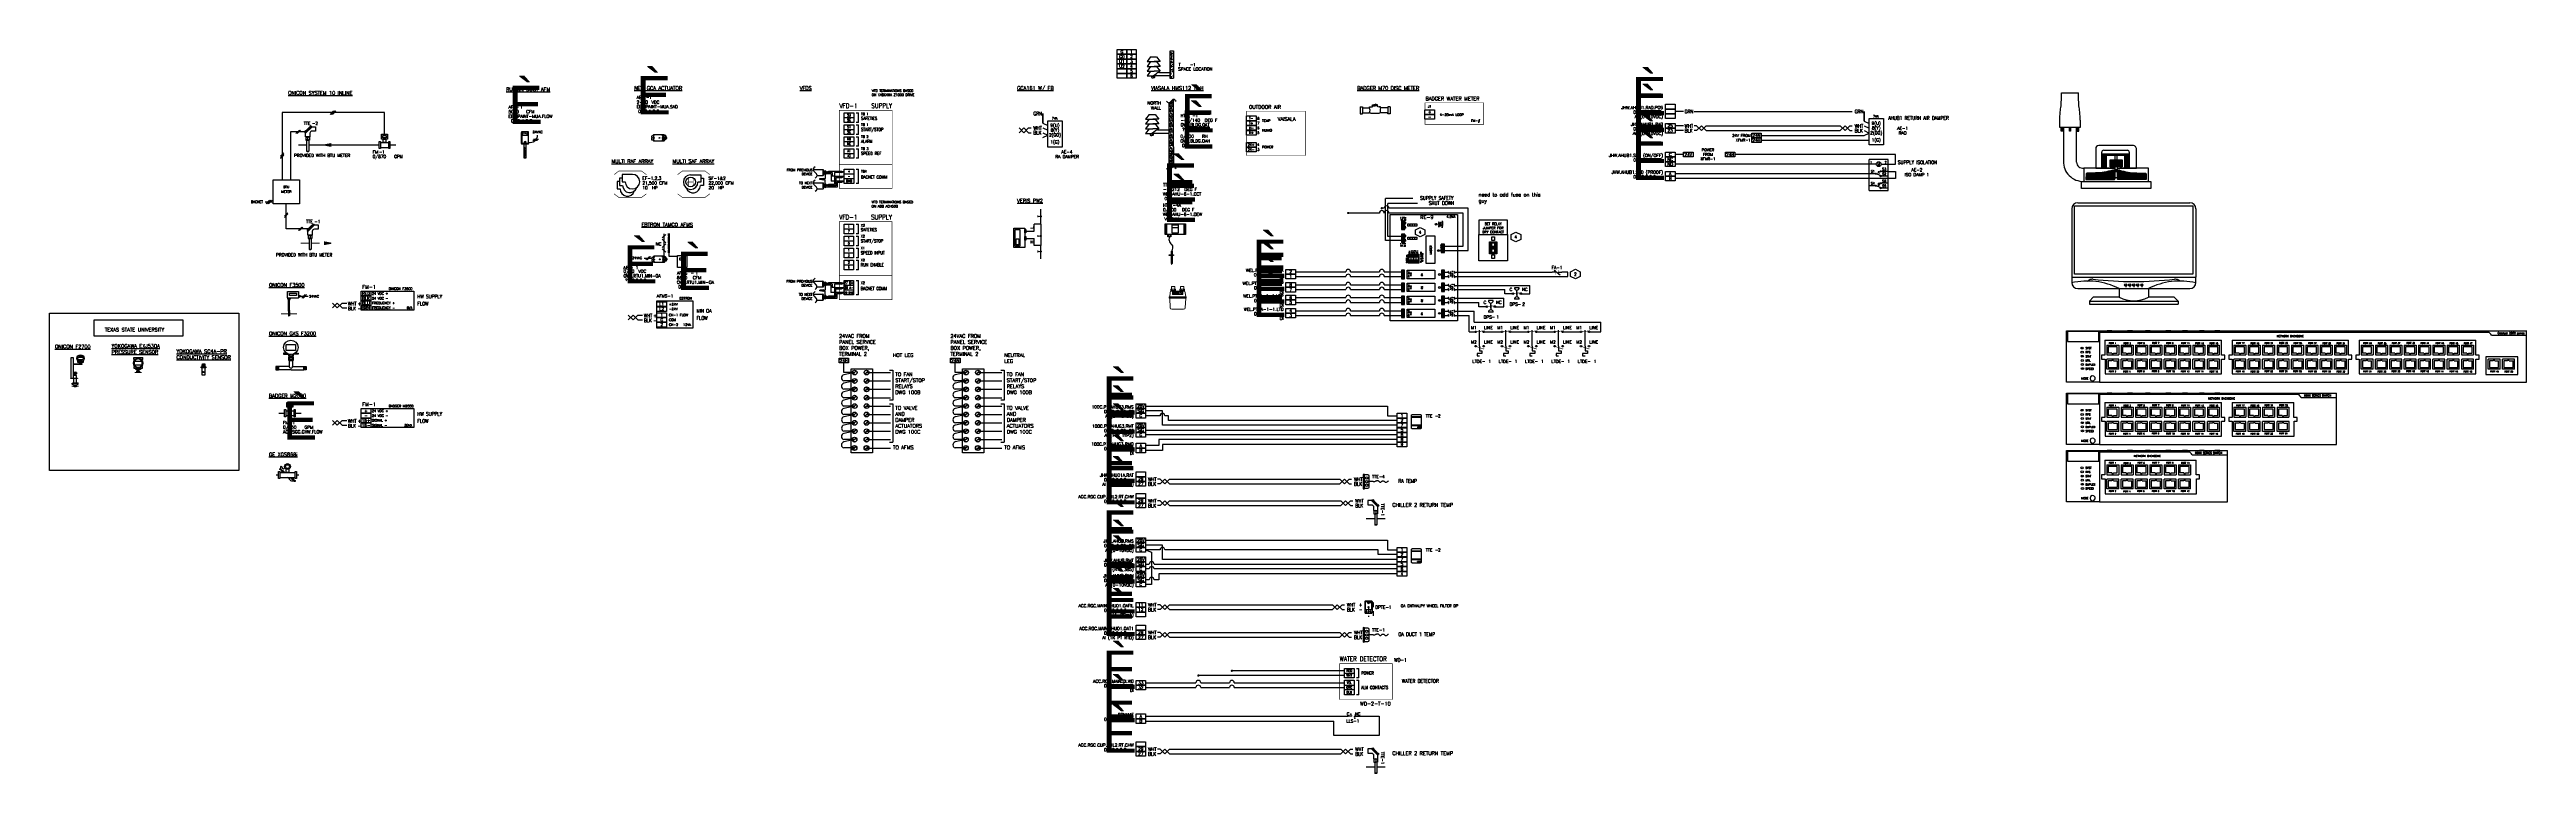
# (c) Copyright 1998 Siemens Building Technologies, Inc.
# Model space of a CAD drawing. Extents: x -2.4 to 62.2, y -8.6 to 10.3.
import ezdxf
from ezdxf.enums import TextEntityAlignment as Align

# ---------------------------------------------------------------- set-up
doc = ezdxf.new("R2010")
doc.units = 0
doc.header["$LTSCALE"] = 0.25
doc.header["$MEASUREMENT"] = 0
doc.linetypes.add('DASHED', pattern=[0.75, 0.5, -0.25])
doc.layers.get('0').update_dxf_attribs({"linetype": 'CONTINUOUS'})
for name, color, linetype in [('DUCT', 7, 'CONTINUOUS'), ('ELECTRIC', 1, 'CONTINUOUS'), ('MECHSYS', 7, 'CONTINUOUS'), ('TITLE-REV', 7, 'CONTINUOUS')]:
    doc.layers.add(name, color=color, linetype=linetype)
doc.layers.add('www.cadblocksfree.com', color=7, linetype='CONTINUOUS', lineweight=9)
doc.styles.add('NEWTXT', font='newtxt')
doc.styles.add('SIMPLEX', font='SIMPLEX')
doc.styles.get("Standard").update_dxf_attribs({"font": 'SIMPLEX.shx'})
doc.styles.add('WD', font='txt.shx')

# ---------------------------------------------------------------- blocks, each defined once
blk = doc.blocks.new('_LINPAR')
blk.add_lwpolyline([(0, 0, 0.03, 0.1, 0), (0.1875, 0, 0.1, 0.1, 0)], format="xyseb")
blk = doc.blocks.new('_WSDT1K')
for p, q in [((-0.079, 0.325), (0.09, 0.495)), ((-0.079, 0.355), (-0.07, 0.347)), ((-0.061, 0.307), (-0.079, 0.325)), ((-0.065, 0.353), (-0.074, 0.361)), ((-0.07, 0.347), (-0.065, 0.353)), ((-0.061, 0.307), (0.109, 0.476)), ((-0.061, 0.212), (-0.061, 0.307)), ((0.053, 0.212), (-0.061, 0.212)), ((-0.051, 0.212), (-0.051, 0.127)), ((-0.051, 0.127), (0.016, 0.127)), ((-0.042, 0.382), (0.034, 0.458)), ((-0.042, 0.363), (-0.042, 0.382)), ((-0.032, 0.127), (-0.032, -0.159)), ((-0.005, 0.212), (-0.005, 0.127)), ((0.044, 0.127), (0.015, 0.127)), ((0.025, 0.127), (0.025, -0.159)), ((0.034, 0.458), (0.053, 0.458)), ((0.044, 0.212), (0.044, 0.127)), ((0.053, 0.488), (0.062, 0.48)), ((0.053, 0.307), (0.053, 0.212)), ((0.067, 0.485), (0.058, 0.493)), ((0.062, 0.48), (0.067, 0.485)), ((0.09, 0.495), (0.109, 0.476)), ((0.109, 0.476), (0.204, 0.476)), ((0.204, 0.363), (0.109, 0.363)), ((0.204, 0.476), (0.204, 0.363)), ((-0.032, -0.159), (0.025, -0.159)), ((-0.032, -0.159), (-0.021, -0.168)), ((-0.021, -0.168), (0.014, -0.168)), ((0.014, -0.168), (0.024, -0.159))]:
    blk.add_line(p, q)
at = {"const_width": 0.03}
for points in [[(-0.25, 0), (-0.032, 0)], [(0.25, 0), (0.025, 0)]]:
    blk.add_lwpolyline(points, dxfattribs=at)
for centre, radius, start, end in [((-0.061, 0.344), 0.0218, 149.4308, 224.90751), ((-0.061, 0.344), 0.0218, 45.08859, 128.67841), ((-0.028, 0.236), 0.0331, 226.37128, 313.62872), ((-0.028, 0.096), 0.0386, 53.7757, 126.2243), ((0.019, 0.241), 0.0379, 229.28645, 310.71355), ((0.019, 0.09), 0.0446, 56.35907, 123.64093), ((0.019, 0.09), 0.0446, 56.35907, 123.64093), ((0.072, 0.476), 0.0218, 149.4308, 224.90751), ((0.109, 0.307), 0.0566, 90, 180), ((0.072, 0.476), 0.0218, 45.08859, 128.67841)]:
    blk.add_arc(centre, radius, start, end)
at = {"style": 'NEWTXT', "flags": 8}
blk.add_attdef('%%200', (0.329, 0.307), '', height=1, dxfattribs=at)
for tag, p, height, flags in [('C1', (0.202, 0.928), 0.001, 9), ('R', (0.249, 0.707), 0.08, 8), ('PARTNO', (0.329, 0.827), 0.08, 9), ('RANGE', (0.329, 0.587), 0.08, 8), ('UNITS', (0.889, 0.587), 0.08, 8), ('DIMENSIONS', (0.066, 0.047), 0.06, 8), ('DETAIL', (0.321, 0.206), 0.08, 8), ('T', (0.369, 0.347), 0.08, 8), ('##', (0.862, 0.206), 0.08, 8), ('C2', (1.304, 0.157), 0.001, 9)]:
    blk.add_attdef(tag, p, '', height=height, dxfattribs=dict(flags=flags))
at = {"color": 1, "flags": 8}
for tag, p in [('CS', (0.329, 0.707)), ('-', (0.569, 0.707))]:
    blk.add_attdef(tag, p, '', height=0.08, dxfattribs=at)
at = {"color": 1}
blk.add_attdef('NNN', (0.649, 0.707), '', height=0.08, dxfattribs=at)
at = {"color": 6, "flags": 8}
blk.add_attdef('QTY', (0.889, 0.707), '', height=0.08, dxfattribs=at)
at = {"color": 4, "flags": 8}
blk.add_attdef('PTNAME', (0.329, 0.467), '', height=0.08, dxfattribs=at)
blk = doc.blocks.new('_WSDFPDL')
for p, q in [((-0.281, 0.062), (-0.062, 0.062)), ((-0.281, -0.062), (-0.062, -0.062))]:
    blk.add_line(p, q)
at = {"const_width": 0.03}
for points in [[(-0.312, 0), (-0.469, 0)], [(-0.031, 0), (0.125, 0)]]:
    blk.add_lwpolyline(points, dxfattribs=at)
for points in [[(-0.312, 0.094), (-0.281, 0.094), (-0.281, -0.094), (-0.312, -0.094)], [(-0.25, 0.281), (-0.094, 0.281), (-0.094, 0.156), (-0.25, 0.156)], [(-0.219, 0.25), (-0.125, 0.25), (-0.125, 0.188), (-0.219, 0.188)], [(-0.203, 0.156), (-0.141, 0.156), (-0.141, 0.062), (-0.203, 0.062)], [(-0.062, 0.094), (-0.031, 0.094), (-0.031, -0.094), (-0.062, -0.094)]]:
    blk.add_lwpolyline(points, close=True)
at = {"style": 'NEWTXT', "flags": 8}
blk.add_attdef('%%200', (-0.481, 0.535), '', height=1, dxfattribs=at)
for tag, p, height, flags in [('C1', (-0.592, 1.157), 0.001, 9), ('R', (-0.56, 0.936), 0.08, 8), ('RANGE', (-0.481, 0.815), 0.08, 8), ('PARTNO', (-0.475, 1.051), 0.08, 1), ('T', (-0.441, 0.575), 0.08, 8), ('UNITS', (0.079, 0.815), 0.08, 8), ('DETAIL', (-0.479, 0.424), 0.08, 8), ('##', (0.06, 0.425), 0.08, 8), ('C2', (0.433, 0.416), 0.001, 9)]:
    blk.add_attdef(tag, p, '', height=height, dxfattribs=dict(flags=flags))
at = {"color": 1, "flags": 8}
for tag, p in [('CS', (-0.48, 0.936)), ('-', (-0.319, 0.935))]:
    blk.add_attdef(tag, p, '', height=0.08, dxfattribs=at)
at = {"color": 4, "flags": 8}
blk.add_attdef('PTNAME', (-0.481, 0.695), '', height=0.08, dxfattribs=at)
at = {"color": 1}
blk.add_attdef('NNN', (-0.239, 0.936), '', height=0.08, dxfattribs=at)
at = {"color": 6, "flags": 8}
blk.add_attdef('QTY', (0.079, 0.935), '', height=0.08, dxfattribs=at)
blk = doc.blocks.new('AMS_DP')
for p, q in [((16.552, 3.156), (16.552, 3.443)), ((16.726, 3.459), (16.568, 3.459)), ((16.569, 3.168), (16.569, 3.354)), ((16.582, 3.367), (16.715, 3.367)), ((16.6, 3.428), (16.584, 3.411)), ((16.656, 3.428), (16.639, 3.411)), ((16.713, 3.428), (16.696, 3.411)), ((16.728, 3.354), (16.728, 3.168)), ((16.742, 3.156), (16.742, 3.443)), ((16.726, 3.14), (16.568, 3.14)), ((16.639, 3.155), (16.582, 3.155)), ((16.715, 3.155), (16.659, 3.155))]:
    blk.add_line(p, q)
for centre, radius in [((16.592, 3.42), 0.0124), ((16.647, 3.42), 0.0124), ((16.704, 3.42), 0.0124), ((16.65, 3.179), 0.0124), ((16.65, 3.179), 0.00619)]:
    blk.add_circle(centre, radius)
for centre, radius, start, end in [((16.568, 3.443), 0.0158, 90, 180), ((16.582, 3.354), 0.0127, 90, 180), ((16.715, 3.354), 0.0127, 0, 90), ((16.726, 3.443), 0.0158, 0, 90), ((16.568, 3.156), 0.0158, 180, 270), ((16.582, 3.168), 0.0127, 180, 270), ((16.649, 3.179), 0.0261, 293.05892, 246.94108), ((16.715, 3.168), 0.0127, 270, 0), ((16.726, 3.156), 0.0158, 270, 0)]:
    blk.add_arc(centre, radius, start, end)
at = {"layer": 'TITLE-REV'}
for p, q in [((16.849, 3.241), (16.975, 3.241)), ((16.87, 3.267), (16.996, 3.267))]:
    blk.add_line(p, q, dxfattribs=at)
blk.add_arc((16.772, 3.381), 0.203, 260.30701, 357.56853, dxfattribs=at)
for s, p in [('+', (16.601, 3.4)), ('-', (16.715, 3.4))]:
    blk.add_text(s, height=0.0275, rotation=180).set_placement(p)
at = {"style": 'NEWTXT', "flags": 8}
blk.add_attdef('%%200', (16.226, 3.763), '', height=1, dxfattribs=at)
for tag, p, height, flags in [('C1', (16.113, 4.385), 0.001, 9), ('R', (16.145, 4.164), 0.08, 8), ('PARTNO', (16.225, 4.283), 0.08, 9), ('RANGE', (16.225, 4.043), 0.08, 8), ('T', (16.292, 3.803), 0.08, 8), ('CC', (16.412, 3.803), 0.08, 8), ('L', (16.612, 3.803), 0.08, 8), ('UNITS', (16.66, 4.043), 0.08, 8), ('SS', (16.702, 3.803), 0.08, 8), ('PP', (16.906, 3.803), 0.08, 8), ('DETAIL', (16.226, 3.662), 0.08, 8), ('##', (16.764, 3.66), 0.08, 8), ('C2', (17.081, 3.645), 0.001, 9)]:
    blk.add_attdef(tag, p, '', height=height, dxfattribs=dict(flags=flags))
at = {"color": 1, "flags": 8}
for tag, p in [('CS', (16.225, 4.164)), ('-', (16.544, 4.163))]:
    blk.add_attdef(tag, p, '', height=0.08, dxfattribs=at)
at = {"color": 4, "flags": 8}
blk.add_attdef('PTNAME', (16.225, 3.923), '', height=0.08, dxfattribs=at)
at = {"color": 1}
blk.add_attdef('NNN', (16.624, 4.164), '', height=0.08, dxfattribs=at)
at = {"color": 6, "flags": 8}
blk.add_attdef('QTY', (16.893, 4.163), '', height=0.08, dxfattribs=at)
at = {"layer": 'TITLE-REV'}
blk.add_text('24VAC', height=0.0625, dxfattribs=at).set_placement((16.975, 3.423), align=Align.CENTER)
blk = doc.blocks.new('sielogo')
at = {"layer": 'MECHSYS', "linetype": 'Continuous'}
for points in [[(0.1, 0.2), (0.1, 0.2), (0.1, 0.2), (0.1, 0.1), (0.1, 0.1), (0.1, 0.1), (0.1, 0.1), (0.1, 0.1), (0.1, 0.1), (0.1, 0.1), (0.1, 0.1), (0.1, 0.1), (0.1, 0.1), (0.1, 0.1), (0.1, 0.1), (0.1, 0.1), (0.1, 0.1), (0.1, 0.1), (0.1, 0.1), (0.1, 0), (0.1, 0), (0.1, 0), (0.1, 0), (0.1, 0), (0.1, 0), (0.1, 0), (0.1, 0), (0, 0), (0, 0), (0, 0.1), (0, 0.1), (0.1, 0.1), (0.1, 0.1), (0.1, 0.1), (0.1, 0.1), (0.1, 0.1), (0.1, 0.1), (0.1, 0.1), (0.1, 0.1), (0.1, 0.1), (0, 0.1), (0, 0.1), (0, 0.1), (0, 0.1), (0, 0.1), (0, 0.1), (0, 0.2), (0, 0.2), (0.1, 0.2), (0.1, 0.2), (0.1, 0.2), (0.1, 0.2), (0.1, 0.2)], [(0.3, 0.1), (0.3, 0.1), (0.3, 0.1), (0.3, 0.1), (0.3, 0.1), (0.3, 0.1), (0.3, 0.1), (0.3, 0.1), (0.3, 0.1), (0.3, 0.1), (0.3, 0.1), (0.3, 0), (0.2, 0), (0.2, 0.2), (0.3, 0.2), (0.3, 0.1)], [(0.2, 0), (0.2, 0), (0.2, 0.2), (0.2, 0.2)], [(0.5, 0), (0.5, 0.1), (0.5, 0), (0.4, 0), (0.4, 0.1), (0.4, 0), (0.4, 0), (0.4, 0.2), (0.4, 0.2), (0.5, 0.1), (0.5, 0.2), (0.5, 0.2), (0.5, 0)], [(0.7, 0.1), (0.6, 0.1), (0.6, 0.1), (0.7, 0.1), (0.6, 0.1), (0.7, 0.1), (0.7, 0), (0.6, 0), (0.6, 0.2), (0.7, 0.2), (0.7, 0.1), (0.6, 0.1), (0.6, 0.1), (0.7, 0.1), (0.6, 0.1), (0.7, 0.1)], [(0.8, 0), (0.7, 0.1), (0.7, 0), (0.7, 0), (0.7, 0.2), (0.8, 0.2), (0.8, 0.1), (0.8, 0.2), (0.8, 0.2), (0.8, 0)], [(0.9, 0.1), (0.9, 0.1), (0.9, 0.1), (0.9, 0.1), (0.9, 0.1), (0.9, 0.1), (0.9, 0.1), (0.9, 0.1), (0.9, 0.1), (1, 0.1), (1, 0.1), (1, 0.1), (1, 0.1), (1, 0.1), (1, 0), (0.9, 0), (0.9, 0), (0.9, 0), (0.9, 0), (0.9, 0), (0.9, 0), (0.9, 0), (0.9, 0), (0.9, 0), (0.9, 0.1), (0.9, 0.1), (0.9, 0.1), (0.9, 0.1), (0.9, 0.1), (0.9, 0.1), (0.9, 0.1), (0.9, 0.1), (0.9, 0.1), (0.9, 0.1), (0.9, 0.1), (0.9, 0.1), (0.9, 0.1), (0.9, 0.1), (0.9, 0.1), (0.9, 0.1), (0.9, 0.1), (0.9, 0.2), (0.9, 0.2), (0.9, 0.2), (0.9, 0.2), (0.9, 0.2), (0.9, 0.2), (0.9, 0.2), (0.9, 0.2), (0.9, 0.2), (1, 0.2), (1, 0.1), (0.9, 0.1)]]:
    blk.add_hatch(color=134, dxfattribs=at).paths.add_polyline_path(points)
blk = doc.blocks.new('GMA161_1P')
for p, q in [((-0.27, -0.079), (-0.258, -0.079)), ((-0.27, -0.079), (-0.27, -0.102)), ((-0.27, -0.084), (-0.258, -0.084)), ((-0.27, -0.096), (-0.258, -0.096)), ((-0.27, -0.102), (-0.258, -0.102))]:
    blk.add_line(p, q)
for points in [[(-0.227, -0.055), (-0.251, -0.055, 0.208843), (-0.251, -0.125)], [(-0.246, -0.125), (-0.246, -0.139, 0.181242), (-0.192, -0.171), (0.083, -0.171, 0.07884), (0.103, -0.138), (0.129, -0.138, 0.414214), (0.133, -0.134), (0.133, -0.099), (0.12, -0.099), (0.12, -0.082), (0.133, -0.082), (0.133, -0.047, 0.414214), (0.129, -0.043), (0.1, -0.043, 0.066968), (0.083, -0.015), (-0.199, -0.015), (-0.228, -0.055)], [(-0.149, -0.088, 0.450672), (-0.199, -0.048), (-0.204, -0.042, 0.333802), (-0.242, -0.089, 0.333802)], [(-0.242, -0.092, 0.333802), (-0.204, -0.139), (-0.199, -0.133, 0.450672), (-0.149, -0.092)], [(-0.172, -0.015), (-0.176, -0.018, 0.332042), (-0.177, -0.023), (-0.157, -0.064)], [(-0.172, -0.171), (-0.176, -0.168, -0.332042), (-0.177, -0.164), (-0.157, -0.116)], [(0.092, -0.099), (0.068, -0.099, -1.058614), (0.068, -0.082), (0.091, -0.082)]]:
    blk.add_lwpolyline(points, format="xyb")
blk.add_lwpolyline([(-0.251, -0.125), (-0.227, -0.125)])
for points in [[(-0.229, -0.098), (-0.229, -0.082), (-0.245, -0.09)], [(-0.16, -0.098), (-0.16, -0.082), (-0.145, -0.09)]]:
    blk.add_lwpolyline(points, close=True)
for centre, radius in [((-0.192, -0.09), 0.0162), ((-0.192, -0.09), 0.0131), ((-0.155, -0.026), 0.00634), ((-0.155, -0.155), 0.00634), ((-0.076, -0.091), 0.00952), ((-0.076, -0.091), 0.00582)]:
    blk.add_circle(centre, radius)
blk.add_arc((-0.03, -0.093), 0.121, 319.95618, 40.04382)
at = {"xscale": 0.05859375, "yscale": 0.05859375, "zscale": 0.05859375, "rotation": 90}
blk.add_blockref('sielogo', (-0.052, -0.118), dxfattribs=at)
at = {"style": 'NEWTXT', "flags": 8}
blk.add_attdef('%%200', (-0.449, 0.22), '', height=1, dxfattribs=at)
for tag, p, height, flags in [('C1', (-0.561, 0.937), 0.001, 9), ('R', (-0.529, 0.716), 0.08, 8), ('PARTNO', (-0.46, 0.852), 0.08, 9), ('SYMRNG', (-0.448, 0.608), 0.08, 1), ('RANGE', (-0.449, 0.5), 0.08, 8), ('DETAIL', (-0.444, 0.091), 0.08, 8), ('T', (-0.409, 0.26), 0.08, 8), ('UNITS', (-0.061, 0.5), 0.08, 8), ('##', (0.094, 0.089), 0.08, 8), ('C2', (0.496, 0.055), 0.001, 9)]:
    blk.add_attdef(tag, p, '', height=height, dxfattribs=dict(flags=flags))
at = {"color": 1, "flags": 8}
for tag, p in [('CS', (-0.449, 0.716)), ('-', (-0.209, 0.715))]:
    blk.add_attdef(tag, p, '', height=0.08, dxfattribs=at)
at = {"color": 1}
blk.add_attdef('NNN', (-0.129, 0.716), '', height=0.08, dxfattribs=at)
at = {"color": 6, "flags": 8}
blk.add_attdef('QTY', (0.111, 0.715), '', height=0.08, dxfattribs=at)
at = {"color": 4, "flags": 8}
blk.add_attdef('PTNAME', (-0.449, 0.38), '', height=0.08, dxfattribs=at)
blk = doc.blocks.new('_AFCRFN')
for p, q in [((-0.27, 0.19), (-0.27, 0)), ((0, 0.19), (-0.27, 0.19)), ((-0.27, 0), (-0.19, 0))]:
    blk.add_line(p, q)
blk.add_arc((0, 0), 0.19, 180, 90)
at = {"style": 'NEWTXT', "flags": 8}
blk.add_attdef('%%200', (-0.25, -0.91), '', height=1, dxfattribs=at)
for tag, p, height, flags in [('C1', (-0.313, -0.284), 0.001, 9), ('DETAIL', (-0.25, -0.991), 0.08, 8), ('T', (-0.21, -0.87), 0.08, 8), ('##', (0.25, -0.991), 0.08, 8), ('C2', (0.6, -1.072), 0.001, 9)]:
    blk.add_attdef(tag, p, '', height=height, dxfattribs=dict(flags=flags))
at = {"color": 1, "flags": 8}
for tag, p in [('CS', (-0.25, -0.375)), ('-', (-0.01, -0.375))]:
    blk.add_attdef(tag, p, '', height=0.08, dxfattribs=at)
for tag, p in [('#CFM', (-0.25, -0.5)), ('#HP', (-0.25, -0.625)), ('HP', (0, -0.625)), ('CFM', (0.188, -0.5))]:
    blk.add_attdef(tag, p, '', height=0.08)
at = {"color": 1}
blk.add_attdef('NNN', (0.07, -0.375), '', height=0.08, dxfattribs=at)
at = {"color": 4, "flags": 8}
blk.add_attdef('PTNAME', (-0.25, -0.75), '', height=0.08, dxfattribs=at)
blk = doc.blocks.new('_AFCSFN')
for p, q in [((0, 0.19), (0.27, 0.19)), ((0.27, 0), (0.19, 0)), ((0.27, 0.19), (0.27, 0))]:
    blk.add_line(p, q)
blk.add_arc((0, 0), 0.19, 90, 0)
at = {"style": 'NEWTXT', "flags": 8}
blk.add_attdef('%%200', (-0.25, -0.91), '', height=1, dxfattribs=at)
for tag, p, height, flags in [('C1', (-0.313, -0.284), 0.001, 9), ('DETAIL', (-0.25, -0.991), 0.08, 8), ('T', (-0.21, -0.87), 0.08, 8), ('##', (0.25, -0.991), 0.08, 8), ('C2', (0.6, -1.072), 0.001, 9)]:
    blk.add_attdef(tag, p, '', height=height, dxfattribs=dict(flags=flags))
at = {"color": 1, "flags": 8}
for tag, p in [('CS', (-0.25, -0.375)), ('-', (-0.01, -0.375))]:
    blk.add_attdef(tag, p, '', height=0.08, dxfattribs=at)
for tag, p in [('#CFM', (-0.25, -0.5)), ('#HP', (-0.25, -0.625)), ('HP', (0, -0.625)), ('CFM', (0.188, -0.5))]:
    blk.add_attdef(tag, p, '', height=0.08)
at = {"color": 1}
blk.add_attdef('NNN', (0.101, -0.375), '', height=0.08, dxfattribs=at)
at = {"color": 4, "flags": 8}
blk.add_attdef('PTNAME', (-0.25, -0.75), '', height=0.08, dxfattribs=at)
blk = doc.blocks.new('_AFMSBELL')
at = {"const_width": 0.015}
for points in [[(-0.062, 0.108), (-0.062, -0.108)], [(0.062, 0.108), (0.062, -0.108)]]:
    blk.add_lwpolyline(points, dxfattribs=at)
at = {"layer": 'MECHSYS', "const_width": 0.015}
for points in [[(0.062, 0), (-0.092, 0)], [(-0.059, -0.03), (-0.108, -0.03)]]:
    blk.add_lwpolyline(points, dxfattribs=at)
at = {"layer": 'MECHSYS'}
blk.add_circle((0, 0), 0.125, dxfattribs=at)
for tag, p, height, flags in [('C1', (-0.996, 0.339), 0.001, 9), ('R', (-0.964, 0.118), 0.08, 8), ('PARTNO', (-0.884, 0.238), 0.08, 9), ('C2', (0.171, 0.029), 0.001, 9)]:
    blk.add_attdef(tag, p, '', height=height, dxfattribs=dict(flags=flags))
at = {"color": 1, "flags": 8}
for tag, p in [('CS', (-0.884, 0.118)), ('-', (-0.565, 0.118))]:
    blk.add_attdef(tag, p, '', height=0.08, dxfattribs=at)
at = {"color": 1}
blk.add_attdef('NNN', (-0.485, 0.118), '', height=0.08, dxfattribs=at)
at = {"color": 6, "flags": 8}
blk.add_attdef('QTY', (-0.216, 0.118), '', height=0.08, dxfattribs=at)
blk = doc.blocks.new('A$C4EB01688')
at = {"const_width": 0.03}
for points in [[(0, 0), (0.196, 0)], [(0.223, 0), (0.418, 0)]]:
    blk.add_lwpolyline(points, dxfattribs=at)
at = {"layer": 'MECHSYS'}
for p, q in [((0.196, 0.411), (0.196, 0.38)), ((0.2, 0.069), (0.196, 0.054)), ((0.196, 0.054), (0.196, -0.054)), ((0.218, 0.069), (0.223, 0.054)), ((0.223, 0.411), (0.223, 0.38)), ((0.223, 0.054), (0.223, -0.054)), ((0.461, 0.486), (0.5, 0.476)), ((0.461, 0.43), (0.5, 0.44)), ((0.5, 0.476), (0.5, 0.458)), ((0.5, 0.44), (0.5, 0.458)), ((0.196, -0.054), (0.209, -0.054)), ((0.223, -0.054), (0.209, -0.054))]:
    blk.add_line(p, q, dxfattribs=at)
for points in [[(0.181, 0.583), (0.448, 0.583, -0.414214), (0.461, 0.571), (0.461, 0.424, -0.414214), (0.448, 0.411), (0.181, 0.411, -0.414214), (0.168, 0.424), (0.168, 0.571, -0.414214)], [(0.225, 0.538), (0.405, 0.538, -0.414214), (0.409, 0.533), (0.409, 0.483, -0.414214), (0.405, 0.478), (0.225, 0.478, -0.414214), (0.22, 0.483), (0.22, 0.533, -0.414214)]]:
    blk.add_lwpolyline(points, format="xyb", close=True, dxfattribs=at)
for points in [[(0.181, 0.411), (0.237, 0.411), (0.237, 0.38), (0.181, 0.38)], [(0.195, 0.088), (0.223, 0.088), (0.223, 0.069), (0.195, 0.069)], [(0.196, 0.38), (0.223, 0.38), (0.223, 0.361), (0.196, 0.361)], [(0.2, 0.361), (0.217, 0.361), (0.217, 0.088), (0.2, 0.088)]]:
    blk.add_lwpolyline(points, close=True, dxfattribs=at)
blk = doc.blocks.new('F-5000 FM')
at = {"layer": 'MECHSYS'}
for p, q in [((6.864, 7.342), (6.864, 7.259)), ((6.87, 7.342), (6.87, 7.259)), ((6.876, 7.342), (6.876, 7.259)), ((6.882, 7.342), (6.882, 7.259)), ((6.888, 7.342), (6.888, 7.259)), ((6.894, 7.342), (6.894, 7.259)), ((6.9, 7.342), (6.9, 7.259)), ((6.906, 7.342), (6.906, 7.259)), ((6.912, 7.342), (6.912, 7.259)), ((6.919, 7.342), (6.919, 7.259)), ((7.209, 7.342), (6.925, 7.342)), ((6.925, 7.342), (6.925, 7.259)), ((7.255, 7.259), (6.925, 7.259)), ((7.139, 7.693), (7.061, 7.692)), ((7.061, 7.692), (7.061, 7.664)), ((7.061, 7.664), (7.195, 7.664)), ((7.209, 7.604), (7.209, 7.59)), ((7.209, 7.52), (7.209, 7.506)), ((7.209, 7.493), (7.209, 7.342)), ((7.226, 7.658), (7.226, 7.604)), ((7.226, 7.59), (7.226, 7.52)), ((7.255, 7.259), (7.585, 7.259)), ((7.275, 7.658), (7.275, 7.604)), ((7.275, 7.59), (7.275, 7.52)), ((7.292, 7.604), (7.292, 7.59)), ((7.292, 7.52), (7.292, 7.506)), ((7.292, 7.493), (7.292, 7.342)), ((7.292, 7.342), (7.585, 7.342)), ((7.441, 7.664), (7.307, 7.664)), ((7.363, 7.693), (7.441, 7.692)), ((7.441, 7.692), (7.441, 7.664)), ((7.585, 7.342), (7.585, 7.259)), ((7.591, 7.342), (7.591, 7.259)), ((7.597, 7.342), (7.597, 7.259)), ((7.603, 7.342), (7.603, 7.259)), ((7.609, 7.342), (7.609, 7.259)), ((7.616, 7.342), (7.616, 7.259)), ((7.622, 7.342), (7.622, 7.259)), ((7.628, 7.342), (7.628, 7.259)), ((7.634, 7.342), (7.634, 7.259)), ((7.64, 7.342), (7.64, 7.259)), ((7.646, 7.342), (7.646, 7.259))]:
    blk.add_line(p, q, dxfattribs=at)
for points in [[(7.125, 7.918), (7.375, 7.918), (7.375, 7.762), (7.125, 7.762)], [(6.925, 7.342), (6.861, 7.342), (6.861, 7.259), (6.925, 7.259)], [(7.194, 7.59), (7.307, 7.59), (7.307, 7.52), (7.194, 7.52)], [(7.194, 7.506), (7.307, 7.506), (7.307, 7.493), (7.194, 7.493)], [(7.585, 7.342), (7.649, 7.342), (7.649, 7.259), (7.585, 7.259)]]:
    blk.add_lwpolyline(points, close=True, dxfattribs=at)
blk.add_lwpolyline([(7.307, 7.665), (7.307, 7.604), (7.194, 7.604), (7.194, 7.664), (7.195, 7.664)], dxfattribs=at)
blk.add_circle((7.25, 7.844), 0.188, dxfattribs=at)
blk.add_arc((7.251, 7.346), 0.0417, 185.55881, 5.55881, dxfattribs=at)
blk = doc.blocks.new('DUALVFD')
at = {"color": 1, "linetype": 'Continuous'}
for p, q in [((0.125, 2.625), (0.375, 2.625)), ((0.125, 2.5), (0.125, 2.625)), ((0.375, 2.625), (0.375, 2.5)), ((0.125, 2.375), (0.125, 2.5)), ((0.125, 2.5), (0.375, 2.5)), ((0.375, 2.375), (0.125, 2.375)), ((0.125, 2.312), (0.375, 2.312)), ((0.125, 2.187), (0.125, 2.312)), ((0.125, 2.062), (0.125, 2.187)), ((0.125, 2.187), (0.375, 2.187)), ((0.375, 2.062), (0.125, 2.062)), ((0.125, 2), (0.375, 2)), ((0.125, 1.875), (0.125, 2)), ((0.375, 2.5), (0.375, 2.375)), ((0.375, 2.312), (0.375, 2.187)), ((0.375, 2.187), (0.375, 2.062)), ((0.375, 2), (0.375, 1.875)), ((0.125, 1.75), (0.125, 1.875)), ((0.125, 1.875), (0.375, 1.875)), ((0.375, 1.75), (0.125, 1.75)), ((0.125, 1.687), (0.375, 1.687)), ((0.125, 1.562), (0.125, 1.687)), ((0.125, 1.437), (0.125, 1.562)), ((0.125, 1.562), (0.375, 1.562)), ((0.375, 1.437), (0.125, 1.437)), ((0.375, 1.875), (0.375, 1.75)), ((0.375, 1.687), (0.375, 1.562)), ((0.375, 1.562), (0.375, 1.437)), ((0.125, 1.156), (0.375, 1.156)), ((0.125, 1.031), (0.125, 1.156)), ((0.125, 0.906), (0.125, 1.031)), ((0.125, 1.031), (0.375, 1.031)), ((0.375, 0.906), (0.125, 0.906)), ((0.125, 0.781), (0.125, 0.906)), ((0.375, 0.781), (0.125, 0.781)), ((0.375, 1.156), (0.375, 1.031)), ((0.375, 1.031), (0.375, 0.906)), ((0.375, 0.906), (0.375, 0.781))]:
    blk.add_line(p, q, dxfattribs=at)
at = {"color": 7, "linetype": 'Continuous'}
for p, q in [((0.438, 2.625), (0.5, 2.625)), ((0.5, 2.375), (0.5, 2.625)), ((0.5, 2.375), (0.438, 2.375)), ((0.438, 2.312), (0.5, 2.312)), ((0.5, 2.062), (0.438, 2.062)), ((0.438, 2), (0.5, 2)), ((0.5, 2.062), (0.5, 2.312)), ((0.5, 1.75), (0.5, 2)), ((0.5, 1.75), (0.438, 1.75)), ((0.438, 1.687), (0.5, 1.687)), ((0.5, 1.437), (0.438, 1.437)), ((0.5, 1.437), (0.5, 1.687)), ((0.438, 1.156), (0.5, 1.156)), ((0.5, 0.781), (0.438, 0.781)), ((0.5, 0.781), (0.5, 1.156))]:
    blk.add_line(p, q, dxfattribs=at)
at = {"color": 7, "linetype": 'Continuous', "const_width": 0.015}
blk.add_lwpolyline([(0, 0.656), (0, 2.688), (1.375, 2.688), (1.375, 0.656)], close=True, dxfattribs=at)
at = {"color": 7, "linetype": 'DASHED', "width": 0.8, "flags": 8}
blk.add_attdef('EQUIP', (0, 2.705), '', height=0.12, dxfattribs=at)
at = {"color": 1, "linetype": 'DASHED', "width": 0.8, "flags": 8}
for p in [(0.25, 2.534), (0.25, 2.409), (0.25, 2.222), (0.25, 2.097), (0.25, 1.909), (0.25, 1.784), (0.25, 1.597), (0.25, 1.472), (0.25, 1.066), (0.25, 0.941), (0.25, 0.816)]:
    blk.add_attdef('TAG', text='', height=0.0625, dxfattribs=at).set_placement(p, align=Align.CENTER)
at = {"color": 7, "linetype": 'DASHED', "width": 0.8, "flags": 8}
blk.add_attdef('LOCAL', text='', height=0.12, dxfattribs=at).set_placement((1.375, 2.705), align=Align.RIGHT)
at = {"color": 7, "linetype": 'Continuous', "width": 0.8, "flags": 8}
for p in [(0.562, 2.461), (0.562, 2.149), (0.562, 1.836), (0.562, 1.524), (0.562, 0.93)]:
    blk.add_attdef('TERMD', p, '', height=0.08, dxfattribs=at)
blk = doc.blocks.new('_LINSQB')
for p, q in [((0, 0.125), (-0.027, 0.098)), ((-0.027, 0.027), (0.027, -0.027)), ((0.027, -0.098), (0, -0.125))]:
    blk.add_line(p, q)
for centre, start, end in [((0.008, 0.063), 135, 225), ((-0.008, -0.063), 315, 45)]:
    blk.add_arc(centre, 0.05, start, end)
blk = doc.blocks.new('_EMWRNUT')
for p, q in [((-0.05, 0), (-0.025, 0.2)), ((0.05, 0), (-0.05, 0)), ((-0.025, 0.2), (0.025, 0.2)), ((-0.025, 0), (-0.0125, 0.2)), ((0, 0.2), (0, 0)), ((0.025, 0), (0.0125, 0.2)), ((0.025, 0.2), (0.05, 0))]:
    blk.add_line(p, q)
blk = doc.blocks.new('EVLV')
for p, q in [((0, 0), (0, 0.6875)), ((0, 0.6875), (0.375, 0.6875)), ((0.375, 0.6875), (0.375, 0)), ((0.375, 0), (0, 0))]:
    blk.add_line(p, q)
at = {"color": 1}
for tag, p in [('24VACN', (0.1875, 0.25)), ('24VACH', (0.1875, 0.125)), ('COM', (0.1875, 0.4375)), ('SIG', (0.1875, 0.5625)), ('DESC', (0.1875, -0.25)), ('V', (0.1875, -0.125))]:
    blk.add_attdef(tag, text='', height=0.08, dxfattribs=at).set_placement(p, align=Align.MIDDLE)
blk = doc.blocks.new('OATAND1')
for p, q in [((-0.062, 0.042), (-0.035, 0.015)), ((0, 0), (0, -1.16)), ((0.035, 0.015), (0.09, 0.069)), ((0.051, 0.014), (0.041, 0.011)), ((0.041, 0.011), (0.044, 0.006)), ((0.044, 0.006), (0.046, 0.003)), ((0.046, 0.003), (0.053, 0.005)), ((0.053, 0.005), (0.051, 0.014)), ((0.052, -0.023), (0.057, 0.002)), ((0.057, 0.002), (0.077, -0.008)), ((0.078, 0.017), (0.073, 0.014)), ((0.073, 0.014), (0.095, -0.003)), ((0.092, 0.019), (0.078, 0.017)), ((0.09, 0.049), (0.094, 0.057)), ((0.091, 0.047), (0.091, 0.049)), ((0.099, 0.048), (0.091, 0.047)), ((0.1, 0.029), (0.092, 0.019)), ((0.094, 0.057), (0.1, 0.052)), ((0.095, -0.003), (0.105, 0.016)), ((0.1, 0.052), (0.099, 0.048)), ((0.105, 0.016), (0.1, 0.029)), ((0.125, -1.162), (0.125, 0.084)), ((0.16, 0.069), (0.188, 0.042)), ((0.009, -0.038), (0.008, -0.051)), ((0.008, -0.051), (0.02, -0.061)), ((0.009, -0.17), (0.008, -0.183)), ((0.008, -0.183), (0.02, -0.192)), ((0.009, -0.311), (0.008, -0.324)), ((0.008, -0.324), (0.02, -0.334)), ((0.009, -0.425), (0.008, -0.437)), ((0.008, -0.437), (0.02, -0.447)), ((0.009, -0.559), (0.008, -0.572)), ((0.008, -0.572), (0.02, -0.582)), ((0.025, -0.05), (0.009, -0.038)), ((0.025, -0.182), (0.009, -0.17)), ((0.025, -0.323), (0.009, -0.311)), ((0.025, -0.436), (0.009, -0.425)), ((0.025, -0.571), (0.009, -0.559)), ((0.02, -0.061), (0.01, -0.068)), ((0.01, -0.068), (0.016, -0.074)), ((0.02, -0.192), (0.01, -0.2)), ((0.01, -0.2), (0.016, -0.205)), ((0.02, -0.334), (0.01, -0.342)), ((0.01, -0.342), (0.016, -0.347)), ((0.02, -0.447), (0.01, -0.455)), ((0.01, -0.455), (0.016, -0.46)), ((0.02, -0.582), (0.01, -0.589)), ((0.01, -0.589), (0.016, -0.595)), ((0.02, -0.031), (0.016, -0.025)), ((0.016, -0.074), (0.018, -0.08)), ((0.02, -0.162), (0.016, -0.157)), ((0.016, -0.205), (0.018, -0.212)), ((0.02, -0.304), (0.016, -0.298)), ((0.016, -0.347), (0.018, -0.353)), ((0.02, -0.417), (0.016, -0.412)), ((0.016, -0.46), (0.018, -0.467)), ((0.02, -0.551), (0.016, -0.546)), ((0.016, -0.595), (0.018, -0.601)), ((0.017, -0.025), (0.021, -0.017)), ((0.017, -0.157), (0.021, -0.148)), ((0.017, -0.298), (0.021, -0.29)), ((0.017, -0.412), (0.021, -0.403)), ((0.017, -0.546), (0.021, -0.537)), ((0.018, -0.079), (0.036, -0.084)), ((0.018, -0.211), (0.036, -0.216)), ((0.018, -0.352), (0.036, -0.358)), ((0.018, -0.465), (0.036, -0.471)), ((0.018, -0.6), (0.036, -0.605)), ((0.021, -0.017), (0.02, -0.031)), ((0.021, -0.148), (0.02, -0.162)), ((0.021, -0.29), (0.02, -0.304)), ((0.021, -0.403), (0.02, -0.417)), ((0.021, -0.537), (0.02, -0.551)), ((0.04, -0.07), (0.025, -0.05)), ((0.04, -0.202), (0.025, -0.182)), ((0.04, -0.344), (0.025, -0.323)), ((0.04, -0.457), (0.025, -0.436)), ((0.04, -0.591), (0.025, -0.571)), ((0.036, -0.084), (0.04, -0.07)), ((0.036, -0.216), (0.04, -0.202)), ((0.036, -0.358), (0.04, -0.344)), ((0.036, -0.471), (0.04, -0.457)), ((0.036, -0.605), (0.04, -0.591)), ((0.04, -0.106), (0.043, -0.097)), ((0.04, -0.238), (0.043, -0.229)), ((0.04, -0.379), (0.043, -0.371)), ((0.04, -0.492), (0.043, -0.484)), ((0.04, -0.627), (0.043, -0.618)), ((0.05, -0.103), (0.041, -0.105)), ((0.051, -0.118), (0.041, -0.12)), ((0.041, -0.12), (0.044, -0.126)), ((0.05, -0.234), (0.041, -0.237)), ((0.051, -0.26), (0.041, -0.262)), ((0.041, -0.262), (0.044, -0.267)), ((0.051, -0.373), (0.041, -0.375)), ((0.041, -0.375), (0.044, -0.38)), ((0.05, -0.376), (0.041, -0.378)), ((0.05, -0.489), (0.041, -0.491)), ((0.051, -0.507), (0.041, -0.509)), ((0.041, -0.509), (0.044, -0.515)), ((0.05, -0.624), (0.041, -0.626)), ((0.043, -0.097), (0.05, -0.103)), ((0.043, -0.229), (0.05, -0.234)), ((0.043, -0.371), (0.05, -0.376)), ((0.043, -0.484), (0.05, -0.489)), ((0.043, -0.618), (0.05, -0.624)), ((0.044, -0.126), (0.046, -0.129)), ((0.044, -0.267), (0.046, -0.27)), ((0.044, -0.38), (0.046, -0.384)), ((0.044, -0.515), (0.046, -0.518)), ((0.046, -0.129), (0.053, -0.127)), ((0.046, -0.27), (0.053, -0.268)), ((0.046, -0.384), (0.053, -0.381)), ((0.046, -0.518), (0.053, -0.516)), ((0.053, -0.127), (0.051, -0.118)), ((0.053, -0.268), (0.051, -0.26)), ((0.053, -0.381), (0.051, -0.373)), ((0.053, -0.516), (0.051, -0.507)), ((0.064, -0.016), (0.052, -0.022)), ((0.052, -0.155), (0.057, -0.13)), ((0.064, -0.147), (0.052, -0.154)), ((0.052, -0.296), (0.057, -0.272)), ((0.064, -0.289), (0.052, -0.295)), ((0.052, -0.409), (0.057, -0.385)), ((0.064, -0.402), (0.052, -0.408)), ((0.052, -0.544), (0.057, -0.519)), ((0.064, -0.536), (0.052, -0.543)), ((0.057, -0.13), (0.077, -0.14)), ((0.057, -0.272), (0.077, -0.281)), ((0.057, -0.385), (0.077, -0.394)), ((0.057, -0.519), (0.077, -0.529)), ((0.062, -0.037), (0.062, -0.032)), ((0.064, -0.039), (0.062, -0.037)), ((0.062, -0.169), (0.062, -0.163)), ((0.064, -0.171), (0.062, -0.169)), ((0.062, -0.31), (0.062, -0.305)), ((0.064, -0.312), (0.062, -0.31)), ((0.062, -0.423), (0.062, -0.418)), ((0.064, -0.426), (0.062, -0.423)), ((0.062, -0.558), (0.062, -0.553)), ((0.064, -0.56), (0.062, -0.558)), ((0.063, -0.032), (0.069, -0.035)), ((0.063, -0.163), (0.069, -0.167)), ((0.063, -0.305), (0.069, -0.308)), ((0.063, -0.418), (0.069, -0.421)), ((0.063, -0.553), (0.069, -0.556)), ((0.077, -0.008), (0.064, -0.016)), ((0.067, -0.039), (0.064, -0.039)), ((0.077, -0.14), (0.064, -0.147)), ((0.067, -0.171), (0.064, -0.171)), ((0.077, -0.281), (0.064, -0.289)), ((0.067, -0.312), (0.064, -0.312)), ((0.077, -0.394), (0.064, -0.402)), ((0.067, -0.426), (0.064, -0.426)), ((0.077, -0.529), (0.064, -0.536)), ((0.067, -0.56), (0.064, -0.56)), ((0.065, -0.078), (0.086, -0.06)), ((0.099, -0.106), (0.065, -0.078)), ((0.065, -0.21), (0.086, -0.191)), ((0.099, -0.238), (0.065, -0.21)), ((0.065, -0.351), (0.086, -0.333)), ((0.099, -0.379), (0.065, -0.351)), ((0.065, -0.464), (0.086, -0.446)), ((0.099, -0.492), (0.065, -0.464)), ((0.065, -0.599), (0.086, -0.581)), ((0.099, -0.627), (0.065, -0.599)), ((0.069, -0.035), (0.067, -0.039)), ((0.069, -0.167), (0.067, -0.171)), ((0.069, -0.308), (0.067, -0.312)), ((0.069, -0.421), (0.067, -0.426)), ((0.069, -0.556), (0.067, -0.56)), ((0.086, -0.06), (0.102, -0.069)), ((0.086, -0.191), (0.102, -0.201)), ((0.086, -0.333), (0.102, -0.343)), ((0.086, -0.446), (0.102, -0.456)), ((0.086, -0.581), (0.102, -0.59)), ((0.102, -0.069), (0.097, -0.082)), ((0.097, -0.082), (0.102, -0.096)), ((0.102, -0.201), (0.097, -0.214)), ((0.097, -0.214), (0.102, -0.228)), ((0.102, -0.343), (0.097, -0.356)), ((0.097, -0.356), (0.102, -0.37)), ((0.102, -0.456), (0.097, -0.469)), ((0.097, -0.469), (0.102, -0.483)), ((0.102, -0.59), (0.097, -0.603)), ((0.097, -0.603), (0.102, -0.617)), ((0.102, -0.096), (0.1, -0.107)), ((0.102, -0.228), (0.1, -0.239)), ((0.102, -0.37), (0.1, -0.38)), ((0.102, -0.483), (0.1, -0.493)), ((0.102, -0.617), (0.1, -0.628)), ((0.102, -0.031), (0.11, -0.03)), ((0.107, -0.04), (0.102, -0.031)), ((0.102, -0.162), (0.11, -0.161)), ((0.107, -0.172), (0.102, -0.162)), ((0.102, -0.304), (0.11, -0.303)), ((0.107, -0.314), (0.102, -0.304)), ((0.102, -0.417), (0.11, -0.416)), ((0.107, -0.427), (0.102, -0.417)), ((0.102, -0.551), (0.11, -0.55)), ((0.107, -0.561), (0.102, -0.551)), ((0.11, -0.03), (0.108, -0.037)), ((0.11, -0.161), (0.108, -0.169)), ((0.11, -0.303), (0.108, -0.31)), ((0.11, -0.416), (0.108, -0.423)), ((0.11, -0.55), (0.108, -0.558)), ((0, -1.156), (0, -1.76)), ((0.009, -0.708), (0.008, -0.72)), ((0.008, -0.72), (0.02, -0.73)), ((0.009, -0.863), (0.008, -0.876)), ((0.008, -0.876), (0.02, -0.886)), ((0.009, -1.005), (0.008, -1.018)), ((0.008, -1.018), (0.02, -1.027)), ((0.008, -1.134), (0.017, -1.102)), ((0.008, -1.229), (0.02, -1.238)), ((0.025, -0.719), (0.009, -0.708)), ((0.025, -0.875), (0.009, -0.863)), ((0.025, -1.017), (0.009, -1.005)), ((0.025, -1.227), (0.009, -1.216)), ((0.02, -0.73), (0.01, -0.738)), ((0.01, -0.738), (0.016, -0.743)), ((0.02, -0.886), (0.01, -0.893)), ((0.01, -0.893), (0.016, -0.899)), ((0.02, -1.027), (0.01, -1.035)), ((0.01, -1.035), (0.016, -1.04)), ((0.02, -1.238), (0.01, -1.246)), ((0.01, -1.246), (0.016, -1.251)), ((0.017, -1.131), (0.011, -1.134)), ((0.02, -0.7), (0.016, -0.695)), ((0.016, -0.743), (0.018, -0.75)), ((0.02, -0.856), (0.016, -0.85)), ((0.016, -0.899), (0.018, -0.905)), ((0.02, -0.997), (0.016, -0.992)), ((0.016, -1.04), (0.018, -1.047)), ((0.02, -1.208), (0.016, -1.203)), ((0.016, -1.251), (0.018, -1.258)), ((0.017, -0.695), (0.021, -0.686)), ((0.017, -0.85), (0.021, -0.842)), ((0.017, -0.992), (0.021, -0.983)), ((0.017, -1.102), (0.049, -1.12)), ((0.031, -1.134), (0.017, -1.131)), ((0.017, -1.203), (0.021, -1.194)), ((0.018, -0.748), (0.036, -0.754)), ((0.018, -0.904), (0.036, -0.909)), ((0.018, -1.046), (0.036, -1.051)), ((0.018, -1.257), (0.036, -1.262)), ((0.021, -0.686), (0.02, -0.7)), ((0.021, -0.842), (0.02, -0.856)), ((0.021, -0.983), (0.02, -0.997)), ((0.021, -1.194), (0.02, -1.208)), ((0.04, -0.74), (0.025, -0.719)), ((0.04, -0.895), (0.025, -0.875)), ((0.04, -1.037), (0.025, -1.017)), ((0.04, -1.248), (0.025, -1.227)), ((0.049, -1.12), (0.031, -1.134)), ((0.036, -0.754), (0.04, -0.74)), ((0.036, -0.909), (0.04, -0.895)), ((0.036, -1.051), (0.04, -1.037)), ((0.036, -1.262), (0.04, -1.248)), ((0.04, -0.775), (0.043, -0.767)), ((0.04, -0.931), (0.043, -0.922)), ((0.04, -1.073), (0.043, -1.064)), ((0.04, -1.283), (0.043, -1.275)), ((0.051, -0.656), (0.041, -0.658)), ((0.041, -0.658), (0.044, -0.663)), ((0.05, -0.772), (0.041, -0.774)), ((0.051, -0.811), (0.041, -0.814)), ((0.041, -0.814), (0.044, -0.819)), ((0.05, -0.928), (0.041, -0.93)), ((0.051, -0.953), (0.041, -0.955)), ((0.041, -0.955), (0.044, -0.961)), ((0.05, -1.069), (0.041, -1.071)), ((0.051, -1.164), (0.041, -1.166)), ((0.041, -1.166), (0.044, -1.171)), ((0.05, -1.28), (0.041, -1.282)), ((0.043, -0.767), (0.05, -0.772)), ((0.043, -0.922), (0.05, -0.928)), ((0.043, -1.064), (0.05, -1.069)), ((0.043, -1.275), (0.05, -1.28)), ((0.044, -0.663), (0.046, -0.667)), ((0.044, -0.819), (0.046, -0.822)), ((0.044, -0.961), (0.046, -0.964)), ((0.044, -1.171), (0.046, -1.175)), ((0.046, -0.667), (0.053, -0.664)), ((0.046, -0.822), (0.053, -0.82)), ((0.046, -0.964), (0.053, -0.962)), ((0.046, -1.175), (0.053, -1.173)), ((0.053, -0.664), (0.051, -0.656)), ((0.053, -0.82), (0.051, -0.811)), ((0.053, -0.962), (0.051, -0.953)), ((0.053, -1.173), (0.051, -1.164)), ((0.052, -0.692), (0.057, -0.668)), ((0.064, -0.685), (0.052, -0.691)), ((0.052, -0.848), (0.057, -0.823)), ((0.064, -0.841), (0.052, -0.847)), ((0.052, -0.99), (0.057, -0.965)), ((0.064, -0.982), (0.052, -0.989)), ((0.052, -1.201), (0.057, -1.176)), ((0.064, -1.193), (0.052, -1.199)), ((0.057, -0.668), (0.077, -0.677)), ((0.057, -0.823), (0.077, -0.833)), ((0.057, -0.965), (0.077, -0.975)), ((0.057, -1.176), (0.077, -1.185)), ((0.062, -0.706), (0.062, -0.701)), ((0.064, -0.709), (0.062, -0.706)), ((0.062, -0.862), (0.062, -0.857)), ((0.064, -0.864), (0.062, -0.862)), ((0.062, -1.004), (0.062, -0.998)), ((0.064, -1.006), (0.062, -1.004)), ((0.062, -1.215), (0.062, -1.209)), ((0.064, -1.217), (0.062, -1.215)), ((0.063, -0.701), (0.069, -0.704)), ((0.063, -0.857), (0.069, -0.86)), ((0.063, -0.998), (0.069, -1.001)), ((0.063, -1.209), (0.069, -1.212)), ((0.077, -0.677), (0.064, -0.685)), ((0.067, -0.709), (0.064, -0.709)), ((0.077, -0.833), (0.064, -0.841)), ((0.067, -0.864), (0.064, -0.864)), ((0.077, -0.975), (0.064, -0.982)), ((0.067, -1.006), (0.064, -1.006)), ((0.077, -1.185), (0.064, -1.193)), ((0.067, -1.217), (0.064, -1.217)), ((0.065, -0.747), (0.086, -0.729)), ((0.099, -0.775), (0.065, -0.747)), ((0.065, -0.903), (0.086, -0.885)), ((0.099, -0.931), (0.065, -0.903)), ((0.065, -1.045), (0.086, -1.026)), ((0.099, -1.073), (0.065, -1.045)), ((0.065, -1.255), (0.086, -1.237)), ((0.099, -1.283), (0.065, -1.255)), ((0.067, -1.071), (0.066, -1.084)), ((0.066, -1.084), (0.078, -1.094)), ((0.067, -1.282), (0.066, -1.295)), ((0.069, -0.704), (0.067, -0.709)), ((0.069, -0.86), (0.067, -0.864)), ((0.069, -1.001), (0.067, -1.006)), ((0.083, -1.083), (0.067, -1.071)), ((0.069, -1.212), (0.067, -1.217)), ((0.083, -1.294), (0.067, -1.282)), ((0.078, -1.094), (0.068, -1.101)), ((0.068, -1.101), (0.073, -1.107)), ((0.078, -1.064), (0.073, -1.058)), ((0.073, -1.107), (0.076, -1.113)), ((0.078, -1.275), (0.073, -1.269)), ((0.074, -1.058), (0.079, -1.05)), ((0.074, -1.269), (0.079, -1.261)), ((0.076, -1.112), (0.094, -1.117)), ((0.079, -1.05), (0.078, -1.064)), ((0.079, -1.261), (0.078, -1.275)), ((0.098, -1.103), (0.083, -1.083)), ((0.086, -0.729), (0.102, -0.739)), ((0.086, -0.885), (0.102, -0.894)), ((0.086, -1.026), (0.102, -1.036)), ((0.086, -1.237), (0.102, -1.247)), ((0.094, -1.117), (0.098, -1.103)), ((0.102, -0.739), (0.097, -0.752)), ((0.097, -0.752), (0.102, -0.766)), ((0.102, -0.894), (0.097, -0.907)), ((0.097, -0.907), (0.102, -0.921)), ((0.102, -1.036), (0.097, -1.049)), ((0.097, -1.049), (0.102, -1.063)), ((0.102, -1.247), (0.097, -1.26)), ((0.097, -1.26), (0.102, -1.274)), ((0.098, -1.139), (0.1, -1.13)), ((0.108, -1.136), (0.099, -1.138)), ((0.102, -0.766), (0.1, -0.776)), ((0.102, -0.921), (0.1, -0.932)), ((0.102, -1.063), (0.1, -1.074)), ((0.1, -1.13), (0.108, -1.136)), ((0.102, -1.274), (0.1, -1.285)), ((0.102, -0.7), (0.11, -0.699)), ((0.107, -0.71), (0.102, -0.7)), ((0.102, -0.856), (0.11, -0.855)), ((0.107, -0.865), (0.102, -0.856)), ((0.102, -0.997), (0.11, -0.996)), ((0.107, -1.007), (0.102, -0.997)), ((0.102, -1.208), (0.11, -1.207)), ((0.107, -1.218), (0.102, -1.208)), ((0.11, -0.699), (0.108, -0.706)), ((0.11, -0.855), (0.108, -0.862)), ((0.11, -0.996), (0.108, -1.004)), ((0.11, -1.207), (0.108, -1.215)), ((0.125, -1.156), (0.125, -1.677)), ((-0.062, -1.719), (-0.035, -1.746)), ((0.008, -1.345), (0.017, -1.313)), ((0.008, -1.405), (0.02, -1.414)), ((0.008, -1.521), (0.017, -1.489)), ((0.008, -1.564), (0.02, -1.573)), ((0.008, -1.68), (0.017, -1.648)), ((0.025, -1.404), (0.009, -1.392)), ((0.025, -1.562), (0.009, -1.551)), ((0.02, -1.414), (0.01, -1.422)), ((0.01, -1.422), (0.016, -1.427)), ((0.02, -1.573), (0.01, -1.581)), ((0.01, -1.581), (0.016, -1.586)), ((0.017, -1.342), (0.011, -1.345)), ((0.017, -1.518), (0.011, -1.521)), ((0.017, -1.677), (0.011, -1.68)), ((0.02, -1.384), (0.016, -1.379)), ((0.016, -1.427), (0.018, -1.434)), ((0.02, -1.543), (0.016, -1.538)), ((0.016, -1.586), (0.018, -1.593)), ((0.017, -1.313), (0.049, -1.33)), ((0.031, -1.345), (0.017, -1.342)), ((0.017, -1.379), (0.021, -1.37)), ((0.017, -1.489), (0.049, -1.507)), ((0.031, -1.521), (0.017, -1.518)), ((0.017, -1.538), (0.021, -1.529)), ((0.017, -1.648), (0.049, -1.665)), ((0.031, -1.68), (0.017, -1.677)), ((0.018, -1.433), (0.036, -1.438)), ((0.018, -1.592), (0.036, -1.597)), ((0.021, -1.37), (0.02, -1.384)), ((0.021, -1.529), (0.02, -1.543)), ((0.04, -1.424), (0.025, -1.404)), ((0.04, -1.583), (0.025, -1.562)), ((0.049, -1.33), (0.031, -1.345)), ((0.049, -1.507), (0.031, -1.521)), ((0.049, -1.665), (0.031, -1.68)), ((0.035, -1.746), (0.09, -1.692)), ((0.036, -1.438), (0.04, -1.424)), ((0.036, -1.597), (0.04, -1.583)), ((0.04, -1.46), (0.043, -1.451)), ((0.04, -1.618), (0.043, -1.61)), ((0.051, -1.34), (0.041, -1.342)), ((0.041, -1.342), (0.044, -1.348)), ((0.05, -1.456), (0.041, -1.459)), ((0.051, -1.499), (0.041, -1.501)), ((0.041, -1.501), (0.044, -1.506)), ((0.05, -1.615), (0.041, -1.617)), ((0.043, -1.451), (0.05, -1.456)), ((0.043, -1.61), (0.05, -1.615)), ((0.044, -1.348), (0.046, -1.351)), ((0.044, -1.506), (0.046, -1.51)), ((0.046, -1.351), (0.053, -1.349)), ((0.046, -1.51), (0.053, -1.508)), ((0.053, -1.349), (0.051, -1.34)), ((0.053, -1.508), (0.051, -1.499)), ((0.052, -1.377), (0.057, -1.352)), ((0.064, -1.369), (0.052, -1.376)), ((0.052, -1.536), (0.057, -1.511)), ((0.064, -1.528), (0.052, -1.534)), ((0.057, -1.352), (0.077, -1.362)), ((0.057, -1.511), (0.077, -1.52)), ((0.062, -1.391), (0.062, -1.385)), ((0.064, -1.393), (0.062, -1.391)), ((0.062, -1.55), (0.062, -1.544)), ((0.064, -1.552), (0.062, -1.55)), ((0.063, -1.385), (0.069, -1.389)), ((0.063, -1.544), (0.069, -1.547)), ((0.077, -1.362), (0.064, -1.369)), ((0.067, -1.393), (0.064, -1.393)), ((0.077, -1.52), (0.064, -1.528)), ((0.067, -1.552), (0.064, -1.552)), ((0.065, -1.432), (0.086, -1.413)), ((0.099, -1.46), (0.065, -1.432)), ((0.065, -1.59), (0.086, -1.572)), ((0.099, -1.618), (0.065, -1.59)), ((0.066, -1.295), (0.078, -1.305)), ((0.067, -1.458), (0.066, -1.471)), ((0.066, -1.471), (0.078, -1.481)), ((0.067, -1.617), (0.066, -1.63)), ((0.066, -1.63), (0.078, -1.64)), ((0.069, -1.389), (0.067, -1.393)), ((0.083, -1.47), (0.067, -1.458)), ((0.069, -1.547), (0.067, -1.552)), ((0.083, -1.629), (0.067, -1.617)), ((0.078, -1.305), (0.068, -1.312)), ((0.068, -1.312), (0.073, -1.318)), ((0.078, -1.481), (0.068, -1.488)), ((0.068, -1.488), (0.073, -1.494)), ((0.078, -1.64), (0.068, -1.647)), ((0.068, -1.647), (0.073, -1.653)), ((0.073, -1.318), (0.076, -1.324)), ((0.078, -1.451), (0.073, -1.445)), ((0.073, -1.494), (0.076, -1.5)), ((0.078, -1.609), (0.073, -1.604)), ((0.073, -1.653), (0.076, -1.659)), ((0.074, -1.445), (0.079, -1.437)), ((0.074, -1.604), (0.079, -1.595)), ((0.076, -1.323), (0.094, -1.328)), ((0.076, -1.499), (0.094, -1.504)), ((0.076, -1.658), (0.094, -1.663)), ((0.079, -1.437), (0.078, -1.451)), ((0.079, -1.595), (0.078, -1.609)), ((0.098, -1.314), (0.083, -1.294)), ((0.098, -1.49), (0.083, -1.47)), ((0.098, -1.649), (0.083, -1.629)), ((0.086, -1.413), (0.102, -1.423)), ((0.086, -1.572), (0.102, -1.582)), ((0.094, -1.328), (0.098, -1.314)), ((0.094, -1.504), (0.098, -1.49)), ((0.094, -1.663), (0.098, -1.649)), ((0.102, -1.423), (0.097, -1.436)), ((0.097, -1.436), (0.102, -1.45)), ((0.102, -1.582), (0.097, -1.595)), ((0.097, -1.595), (0.102, -1.609)), ((0.098, -1.35), (0.1, -1.341)), ((0.098, -1.526), (0.1, -1.517)), ((0.098, -1.685), (0.1, -1.676)), ((0.108, -1.347), (0.099, -1.349)), ((0.108, -1.523), (0.099, -1.525)), ((0.108, -1.682), (0.099, -1.684)), ((0.1, -1.341), (0.108, -1.347)), ((0.102, -1.45), (0.1, -1.461)), ((0.1, -1.517), (0.108, -1.523)), ((0.102, -1.609), (0.1, -1.62)), ((0.1, -1.676), (0.108, -1.682)), ((0.102, -1.384), (0.11, -1.383)), ((0.107, -1.394), (0.102, -1.384)), ((0.102, -1.543), (0.11, -1.542)), ((0.107, -1.553), (0.102, -1.543)), ((0.11, -1.383), (0.108, -1.391)), ((0.11, -1.542), (0.108, -1.55)), ((0.16, -1.692), (0.188, -1.719))]:
    blk.add_line(p, q)
for centre, start, end in [((0, 0.05), 225, 315), ((0.125, 0.034), 45, 135), ((0, -1.71), 225, 315), ((0.125, -1.727), 45, 135)]:
    blk.add_arc(centre, 0.05, start, end)
for s, p in [('NORTH', (-0.205, -0.046)), ('WALL', (-0.205, -0.179))]:
    blk.add_text(s, height=0.08).set_placement(p, align=Align.RIGHT)
at = {"style": 'NEWTXT', "flags": 8}
blk.add_attdef('%%200', (0.307, -0.778), '', height=1, dxfattribs=at)
for tag, p, height, flags in [('C1', (0.195, -0.156), 0.001, 9), ('R', (0.227, -0.377), 0.08, 8), ('PARTNO', (0.307, -0.258), 0.08, 9), ('RANGE', (0.307, -0.498), 0.08, 8), ('UNITS', (0.867, -0.498), 0.08, 8), ('DETAIL', (0.3, -0.9), 0.08, 8), ('T', (0.347, -0.738), 0.08, 8), ('##', (0.838, -0.902), 0.08, 8), ('C2', (1.317, -0.944), 0.001, 9)]:
    blk.add_attdef(tag, p, '', height=height, dxfattribs=dict(flags=flags))
at = {"color": 1, "flags": 8}
for tag, p in [('CS', (0.307, -0.377)), ('-', (0.609, -0.378))]:
    blk.add_attdef(tag, p, '', height=0.08, dxfattribs=at)
at = {"color": 4, "flags": 8}
blk.add_attdef('PTNAME', (0.307, -0.618), '', height=0.08, dxfattribs=at)
at = {"color": 1}
blk.add_attdef('NNN', (0.689, -0.377), '', height=0.08, dxfattribs=at)
at = {"color": 6, "flags": 8}
blk.add_attdef('QTY', (0.929, -0.378), '', height=0.08, dxfattribs=at)
blk = doc.blocks.new('_SYSETAG')
at = {"color": 1}
for p, q in [((-0.125, 0.062), (0.125, 0.062)), ((-0.125, -0.062), (-0.125, 0.062)), ((0.125, 0.062), (0.125, -0.062)), ((0.125, -0.062), (-0.125, -0.062))]:
    blk.add_line(p, q, dxfattribs=at)
blk.add_attdef('TERMTAG', text='', height=0.08, dxfattribs=at).set_placement((-0.001, 0.001), align=Align.MIDDLE)
blk = doc.blocks.new('_SYSPT')
at = {"style": 'NEWTXT', "flags": 8}
blk.add_attdef('%%200', (0.082, -0.588), '', height=1, dxfattribs=at)
for tag, p, height, flags in [('C1', (-0.03, 0.033), 0.001, 9), ('PARTNO', (0.082, -0.068), 0.08, 9), ('R', (0.002, -0.188), 0.08, 8), ('RANGE', (0.082, -0.308), 0.08, 8), ('DETAIL', (0.086, -0.717), 0.08, 8), ('T', (0.122, -0.548), 0.08, 8), ('##', (0.624, -0.719), 0.08, 8), ('UNITS', (0.642, -0.308), 0.08, 8), ('C2', (1.026, -0.753), 0.001, 9)]:
    blk.add_attdef(tag, p, '', height=height, dxfattribs=dict(flags=flags))
at = {"color": 1, "flags": 8}
for tag, p in [('CS', (0.082, -0.188)), ('-', (0.322, -0.188))]:
    blk.add_attdef(tag, p, '', height=0.08, dxfattribs=at)
at = {"color": 4, "flags": 8}
blk.add_attdef('PTNAME', (0.082, -0.428), '', height=0.08, dxfattribs=at)
at = {"color": 1}
blk.add_attdef('NNN', (0.402, -0.188), '', height=0.08, dxfattribs=at)
at = {"color": 6, "flags": 8}
blk.add_attdef('QTY', (0.642, -0.188), '', height=0.08, dxfattribs=at)
blk = doc.blocks.new('OAH')
at = {"layer": 'MECHSYS'}
for p, q in [((0.094, 0.5), (0, 0.375)), ((0, 0.375), (0.188, 0.375)), ((0.094, 0.375), (0, 0.25)), ((0, 0.25), (0.188, 0.25)), ((0.094, 0.25), (0, 0.125)), ((0, 0.125), (0.188, 0.125)), ((0.094, 0.125), (0, 0)), ((0, 0), (0.188, 0)), ((0.094, 0.5), (0.25, 0.5)), ((0.094, 0.375), (0.25, 0.375)), ((0.094, 0.25), (0.25, 0.25)), ((0.156, 0), (0.248, 0.069)), ((0.344, 0.375), (0.188, 0.375)), ((0.344, 0.25), (0.188, 0.25)), ((0.344, 0.125), (0.188, 0.125)), ((0.594, 0), (0.188, 0)), ((0.25, 0.5), (0.344, 0.375)), ((0.25, 0.375), (0.344, 0.25)), ((0.25, 0.25), (0.344, 0.125)), ((0.312, 0.125), (0.312, 0.094)), ((0.323, 0.094), (0.594, 0.094)), ((0.132, -0.017), (0.12, -0.017)), ((0.12, -0.017), (0.12, -0.041)), ((0.12, -0.041), (0.132, -0.048)), ((0.132, -0.048), (0.158, -0.048)), ((0.185, -0.048), (0.159, -0.048)), ((0.184, -0.017), (0.197, -0.017)), ((0.197, -0.041), (0.185, -0.048)), ((0.197, -0.017), (0.197, -0.041))]:
    blk.add_line(p, q, dxfattribs=at)
blk.add_lwpolyline([(0.132, 0), (0.184, 0), (0.184, -0.017), (0.132, -0.017)], close=True, dxfattribs=at)
blk.add_arc((0.323, -0.031), 0.125, 90, 126.8699, dxfattribs=at)
ref = blk.add_blockref('_SYSPT', (0.826, 0.196), dxfattribs=at)
ref.add_attrib('RANGE', '0/100', (0.908, -0.112), dxfattribs={"layer": '0', "height": 0.08, "flags": 8})
ref.add_attrib('UNITS', 'RH', (1.468, -0.112), dxfattribs={"layer": '0', "height": 0.08, "flags": 8})
ref.add_attrib('PTNAME', 'OWF.BLDG.OAH', (0.908, -0.232), dxfattribs={"layer": '0', "color": 4, "height": 0.08, "flags": 8})
ref.add_attrib('T', '0', (0.948, -0.352), dxfattribs={"layer": '0', "height": 0.08, "flags": 8})
ref.add_attrib('%%200', '%%200', (0.908, -0.392), dxfattribs={"layer": '0', "height": 1, "style": 'NEWTXT', "flags": 8})
blk = doc.blocks.new('M170 FM')
at = {"layer": 'MECHSYS'}
for p, q in [((12.25, 8.062), (12.25, 7.875)), ((12.25, 8.062), (12.312, 8.062)), ((12.25, 7.875), (12.312, 7.875)), ((12.312, 8.062), (12.312, 8.031)), ((12.312, 8.031), (12.5, 8.031)), ((12.312, 8.031), (12.312, 7.906)), ((12.312, 7.875), (12.312, 7.906)), ((12.312, 7.906), (12.5, 7.906)), ((12.312, 7.875), (12.312, 7.875)), ((12.5, 8.031), (12.5, 8.062)), ((12.5, 8.062), (12.531, 8.062)), ((12.531, 8.062), (12.531, 8.047)), ((12.531, 8.047), (12.572, 8.059)), ((12.565, 8.062), (12.568, 8.087)), ((12.572, 8.065), (12.565, 8.062)), ((12.566, 7.892), (12.717, 7.892)), ((12.568, 8.087), (12.642, 8.087)), ((12.572, 8.059), (12.572, 8.065)), ((12.572, 8.059), (12.572, 8.059)), ((12.574, 8.087), (12.579, 8.111)), ((12.579, 8.111), (12.642, 8.125)), ((12.579, 8.111), (12.642, 8.111)), ((12.705, 8.111), (12.642, 8.125)), ((12.705, 8.111), (12.642, 8.111)), ((12.715, 8.087), (12.642, 8.087)), ((12.71, 8.087), (12.705, 8.111)), ((12.712, 8.059), (12.712, 8.065)), ((12.712, 8.065), (12.718, 8.062)), ((12.752, 8.047), (12.712, 8.059)), ((12.712, 8.059), (12.712, 8.059)), ((12.718, 8.062), (12.715, 8.087)), ((12.784, 8.062), (12.752, 8.062)), ((12.752, 8.062), (12.752, 8.047)), ((12.784, 8.031), (12.784, 8.062)), ((12.971, 8.031), (12.784, 8.031)), ((12.971, 7.906), (12.784, 7.906)), ((13.034, 8.062), (12.971, 8.062)), ((12.971, 8.062), (12.971, 8.031)), ((12.971, 8.031), (12.971, 7.906)), ((12.971, 7.875), (12.971, 7.906)), ((13.034, 7.875), (12.971, 7.875)), ((12.971, 7.875), (12.971, 7.875)), ((13.034, 8.062), (13.034, 7.875))]:
    blk.add_line(p, q, dxfattribs=at)
for centre, radius, start, end in [((12.334, 7.969), 0.177, 339.36807, 20.63193), ((12.564, 8.043), 0.151, 244.83827, 270.81543), ((12.719, 8.043), 0.151, 269.18457, 295.16173), ((12.719, 8.043), 0.151, 269.18457, 295.16173), ((12.95, 7.969), 0.177, 159.36807, 200.63193)]:
    blk.add_arc(centre, radius, start, end, dxfattribs=at)
blk = doc.blocks.new('_AMDOB')
for p, q in [((-0.047, 0.141), (0.047, 0.234)), ((-0.047, 0.109), (0.047, 0.016)), ((0, -0.25), (0, 0.25)), ((-0.047, -0.109), (0.047, -0.016)), ((-0.047, -0.141), (0.047, -0.234))]:
    blk.add_line(p, q)
at = {"const_width": 0.015}
for points in [[(-0.008, 0.188, 1), (0.008, 0.188, 1)], [(-0.008, 0.062, 1), (0.008, 0.062, 1)], [(-0.008, -0.062, 1), (0.008, -0.062, 1)], [(-0.008, -0.188, 1), (0.008, -0.188, 1)]]:
    blk.add_lwpolyline(points, format="xyb", close=True, dxfattribs=at)
for tag, p, height, flags in [('HEIGHT', (-0.523, 0.076), 0.08, 9), ('C1', (0.044, 0.121), 0.001, 9), ('R', (0.076, 0.025), 0.08, 8), ('WIDTH', (-0.512, -0.154), 0.08, 9), ('C2', (0.534, -0.138), 0.001, 9)]:
    blk.add_attdef(tag, p, '', height=height, dxfattribs=dict(flags=flags))
at = {"color": 1, "flags": 8}
for tag, p in [('CS', (0.144, 0.027)), ('-', (0.222, 0.027))]:
    blk.add_attdef(tag, p, '', height=0.08, dxfattribs=at)
at = {"color": 1}
blk.add_attdef('NNN', (0.302, 0.027), '', height=0.08, dxfattribs=at)
at = {"color": 6, "flags": 8}
blk.add_attdef('QTY', (0.554, 0.028), '', height=0.08, dxfattribs=at)
at = {"color": 7}
blk.add_attdef('NORM', (0.178, -0.094), '', height=0.08, dxfattribs=at)
blk = doc.blocks.new('_SMLVLVE')
at = {"const_width": 0.03}
blk.add_lwpolyline([(-0.015, 0, 1), (0.015, 0, 1)], format="xyb", close=True, dxfattribs=at)
blk.add_text('T', height=0.08).set_placement((0, 0), align=Align.CENTER)
blk = doc.blocks.new('_SYSPTDI')
at = {"color": 1, "linetype": 'Continuous'}
for p, q in [((-0.25, 0.25), (0, 0.25)), ((-0.25, 0.125), (-0.25, 0.25)), ((-0.25, 0.125), (0, 0.125)), ((0, 0.125), (-0.25, 0.125)), ((-0.25, 0), (-0.25, 0.125)), ((0, 0), (-0.25, 0)), ((0, 0.25), (0, 0.125)), ((0, 0.125), (0, 0))]:
    blk.add_line(p, q, dxfattribs=at)
at = {"color": 7, "linetype": 'Continuous', "style": 'NEWTXT', "flags": 8}
blk.add_attdef('%%200', (-1.125, 0.028), '', height=1, dxfattribs=at)
at = {"color": 7, "linetype": 'Continuous', "flags": 8}
for tag, p in [('T', (-1.085, 0.068)), ('CC', (-0.965, 0.068)), ('L', (-0.765, 0.068)), ('SS', (-0.655, 0.068)), ('PP', (-0.445, 0.068))]:
    blk.add_attdef(tag, p, '', height=0.08, dxfattribs=at)
blk.add_attdef('POINFUNC', text='', height=0.08, dxfattribs=at).set_placement((-0.312, -0.051), align=Align.RIGHT)
at = {"color": 4, "linetype": 'Continuous', "flags": 8}
blk.add_attdef('PTNAME', text='', height=0.08, dxfattribs=at).set_placement((-0.313, 0.188), align=Align.RIGHT)
at = {"color": 1, "linetype": 'Continuous'}
for tag, p in [('TERM1', (-0.126, 0.188)), ('TERM2', (-0.126, 0.063))]:
    blk.add_attdef(tag, text='', height=0.08, dxfattribs=at).set_placement(p, align=Align.MIDDLE)
blk = doc.blocks.new('_EDPS4')
for p, q in [((0.062, 0.158), (-0.062, 0.158)), ((0, -0.039), (0, 0.095)), ((0, 0.051), (0, -0.083)), ((0.062, -0.145), (-0.062, -0.145))]:
    blk.add_line(p, q)
at = {"const_width": 0.015}
blk.add_lwpolyline([(-0.085, 0), (0.128, 0.029)], dxfattribs=at)
for centre in [(-0.105, 0), (0.105, 0)]:
    blk.add_circle(centre, 0.02)
for centre, start, end in [((0, 0.158), 180, 0), ((0, -0.145), 0, 180)]:
    blk.add_arc(centre, 0.0625, start, end)
at = {"style": 'SIMPLEX'}
for s, p in [('C', (-0.155, 0.072)), ('NC', (0.208, 0.073))]:
    blk.add_text(s, height=0.08, dxfattribs=at).set_placement(p, align=Align.CENTER)
blk.add_text('DPS-', height=0.08).set_placement((-0.188, -0.312))
at = {"color": 1}
blk.add_attdef('1', (0.142, -0.312), '', height=0.08, dxfattribs=at)
blk = doc.blocks.new('_ELTDE3')
for p, q in [((0, 0), (0, 0.422)), ((0, 0), (0, -0.125)), ((0.062, -0.188), (-0.062, -0.188)), ((-0.062, -0.188), (-0.062, -0.25)), ((-0.062, -0.25), (0, -0.25)), ((0, -0.125), (0.062, -0.125)), ((0.062, -0.125), (0.062, -0.188))]:
    blk.add_line(p, q)
at = {"const_width": 0.015}
for points in [[(-0.085, 0.375), (0.128, 0.404)], [(-0.087, -0.009), (0.117, -0.076)]]:
    blk.add_lwpolyline(points, dxfattribs=at)
for centre in [(-0.105, 0.375), (-0.105, 0), (0.105, 0.375), (0.105, 0)]:
    blk.add_circle(centre, 0.02)
at = {"style": 'SIMPLEX'}
for s, p in [('M1', (-0.154, 0.443)), ('M2', (-0.154, 0.068)), ('LINE', (0.227, 0.445)), ('LINE', (0.227, 0.07))]:
    blk.add_text(s, height=0.08, dxfattribs=at).set_placement(p, align=Align.CENTER)
blk.add_text('LTDE-', height=0.08).set_placement((-0.188, -0.438))
at = {"color": 1}
blk.add_attdef('1', (0.225, -0.438), '', height=0.08, dxfattribs=at)
blk = doc.blocks.new('_SYSITAG')
for p, q in [((-0.125, 0.062), (0, 0.125)), ((-0.125, -0.062), (-0.125, 0.062)), ((0, 0.125), (0.125, 0.062)), ((0.125, 0.062), (0.125, -0.062)), ((0, -0.125), (-0.125, -0.062)), ((0.125, -0.062), (0, -0.125))]:
    blk.add_line(p, q)
at = {"color": 1}
blk.add_attdef('TERMTAG', text='', height=0.08, dxfattribs=at).set_placement((-0.001, -0.002), align=Align.MIDDLE)
blk = doc.blocks.new('A$C3F451D91')
for p, q in [((0.11, 0.083), (0, 0.083)), ((0, 0.083), (0, 0)), ((0, 0), (0.11, 0)), ((0.009, 0.083), (0.009, 0)), ((0.034, 0.058), (0.066, 0.015)), ((0.045, 0.066), (0.077, 0.024)), ((0.101, 0.083), (0.101, 0)), ((0.11, 0.083), (0.11, 0)), ((0.22, 0.083), (0.11, 0.083)), ((0.11, 0), (0.22, 0)), ((0.119, 0.083), (0.119, 0)), ((0.144, 0.058), (0.176, 0.015)), ((0.154, 0.066), (0.187, 0.024)), ((0.211, 0.083), (0.211, 0)), ((0.22, 0), (0.22, 0.083))]:
    blk.add_line(p, q)
for centre in [(0.055, 0.041), (0.165, 0.041)]:
    blk.add_circle(centre, 0.0275)
blk = doc.blocks.new('_lintar')
blk.add_lwpolyline([(0.125, 0, 0.001, 0.04, 0), (0, 0, 0.04, 0.04, 0)], format="xyseb")
blk = doc.blocks.new('_ECRE14')
at = {"color": 1}
for p, q in [((-0.03125, 0), (-0.125, 0)), ((0.03125, 0), (0.125, 0))]:
    blk.add_line(p, q, dxfattribs=at)
at = {"const_width": 0.008}
for points in [[(-0.03125, 0.0625), (-0.03125, -0.0625)], [(0.03125, 0.0625), (0.03125, -0.0625)]]:
    blk.add_lwpolyline(points, dxfattribs=at)
at = {"color": 1}
for tag, p in [('Y', (-0.125, 0.0625)), ('Z', (0.125, 0.0625)), ('WW-W', (0, -0.125))]:
    blk.add_attdef(tag, text='', height=0.08, dxfattribs=at).set_placement(p, align=Align.MIDDLE)
blk = doc.blocks.new('PWR_TERM')
at = {"color": 1, "linetype": 'Continuous'}
for p, q in [((-0.25, 0.063), (0, 0.063)), ((-0.25, -0.062), (-0.25, 0.063)), ((0, 0.063), (0, -0.062)), ((0, -0.062), (-0.25, -0.062))]:
    blk.add_line(p, q, dxfattribs=at)
blk.add_attdef('TERM1', text='', height=0.08, dxfattribs=at).set_placement((-0.126, 0.001), align=Align.MIDDLE)
blk = doc.blocks.new('OATEMP')
at = {"layer": 'MECHSYS'}
for p, q in [((13.469, 22.372), (13.375, 22.247)), ((13.375, 22.247), (13.563, 22.247)), ((13.469, 22.247), (13.375, 22.122)), ((13.375, 22.122), (13.563, 22.122)), ((13.469, 22.122), (13.375, 21.997)), ((13.375, 21.997), (13.563, 21.997)), ((13.469, 21.997), (13.375, 21.872)), ((13.469, 22.372), (13.625, 22.372)), ((13.469, 22.247), (13.625, 22.247)), ((13.469, 22.122), (13.625, 22.122)), ((13.719, 22.247), (13.563, 22.247)), ((13.719, 22.122), (13.563, 22.122)), ((13.719, 21.997), (13.563, 21.997)), ((13.625, 22.372), (13.719, 22.247)), ((13.625, 22.247), (13.719, 22.122)), ((13.625, 22.122), (13.719, 21.997)), ((13.688, 21.997), (13.688, 21.965)), ((13.375, 21.872), (13.563, 21.872)), ((13.507, 21.855), (13.495, 21.855)), ((13.495, 21.855), (13.495, 21.83)), ((13.495, 21.83), (13.507, 21.824)), ((13.507, 21.824), (13.533, 21.824)), ((13.531, 21.872), (13.623, 21.94)), ((13.56, 21.824), (13.534, 21.824)), ((13.559, 21.855), (13.572, 21.855)), ((13.572, 21.83), (13.56, 21.824)), ((13.969, 21.872), (13.563, 21.872)), ((13.572, 21.855), (13.572, 21.83)), ((13.698, 21.965), (13.969, 21.965))]:
    blk.add_line(p, q, dxfattribs=at)
blk.add_lwpolyline([(13.507, 21.872), (13.559, 21.872), (13.559, 21.855), (13.507, 21.855)], close=True, dxfattribs=at)
blk.add_arc((13.698, 21.84), 0.125, 90, 126.8699, dxfattribs=at)
blk = doc.blocks.new('OATEMPD')
h = blk.add_hatch()
h.set_pattern_fill('AR-CONC', color=256, scale=0.02, angle=90, style=0)
h.set_pattern_definition([(140, (15.31859, 21.85455), (0.0125504, 0.143452), [0.015, -0.165]), (85, (15.31859, 21.85455), (-0.150438, -0.02775), [0.012, -0.132]), (190.451, (15.31963, 21.8665), (-0.137888, 0.115702), [0.012748, -0.140228]), (136.184, (15.27859, 21.85455), (0.033104, 0.213448), [0.0225, -0.2475]), (186.636, (15.28135, 21.87234), (-0.194824, 0.186933), [0.019122, -0.210343]), (81.184, (15.27859, 21.85455), (-0.194824, 0.186932), [0.018, -0.198]), (111, (15.28859, 21.87455), (0.080524, 0.1193814), [0.015, -0.165]), (56, (15.28859, 21.87455), (-0.14503, 0.048663), [0.012, -0.132]), (161.451, (15.2953, 21.8845), (-0.064506, 0.168045), [0.012748, -0.140228]), (127.5, (15.31859, 21.85455), (-0.0665788, 0.002432), [0, -0.1304, 0, -0.134, 0, -0.1325]), (97.5, (15.31859, 21.85455), (-0.0788823, 0.052614), [0, -0.0764, 0, -0.1274, 0, -0.0505]), (57.5, (15.31859, 21.80995), (0.004511, 0.1067645), [0, -0.05, 0, -0.156, 0, -0.207]), (47.5, (15.31859, 21.78995), (-0.020021, 0.1166372), [0, -0.065, 0, -0.1036, 0, -0.147])])
h.paths.add_polyline_path([(14.437, 22.719), (14.35, 22.719), (14.35, 23.431), (14.437, 23.431)])
for p, q in [((14.349, 23.102), (14.349, 22.727)), ((14.35, 22.719), (14.437, 22.719))]:
    blk.add_line(p, q)
blk.add_lwpolyline([(14.35, 22.719), (14.35, 23.431), (14.437, 23.431), (14.437, 22.719)])
at = {"layer": 'MECHSYS'}
blk.add_blockref('OATEMP', (0.375, 0.906), dxfattribs=at)
for tag, p, height, flags in [('C1', (14.494, 23.252), 0.001, 9), ('R', (14.493, 23.031), 0.08, 8)]:
    blk.add_attdef(tag, p, '', height=height, dxfattribs=dict(flags=flags))
at = {"color": 1, "flags": 8}
for tag, p in [('CS', (14.573, 23.031)), ('-', (14.87, 23.031))]:
    blk.add_attdef(tag, p, '', height=0.08, dxfattribs=at)
at = {"color": 1}
blk.add_attdef('NNN', (14.95, 23.031), '', height=0.08, dxfattribs=at)
at = {"color": 6, "flags": 8}
blk.add_attdef('QTY', (15.19, 23.031), '', height=0.08, dxfattribs=at)
blk = doc.blocks.new('*X34')
at = {"color": 0}
for p, q in [((833.9, 176.5, 2), (834.9, 177.6, 2)), ((833.9, 177, 2), (834.5, 177.6, 2)), ((833.9, 177.4, 2), (834, 177.6, 2)), ((833.9, 176.1, 2), (834.4, 176.6, 2)), ((833.9, 175.6, 2), (834.4, 176.1, 2)), ((833.9, 175.2, 2), (834.4, 175.7, 2)), ((833.9, 174.7, 2), (834.4, 175.2, 2)), ((834, 174.4, 2), (834.6, 175, 2)), ((834.4, 174.4, 2), (835, 175, 2)), ((834.8, 177, 2), (835.4, 177.6, 2)), ((834.9, 174.4, 2), (836.4, 175.9, 2)), ((835.2, 177, 2), (835.8, 177.6, 2)), ((835.3, 174.4, 2), (836.4, 175.4, 2)), ((835.4, 176.2, 2), (836.7, 177.6, 2)), ((835.4, 176.7, 2), (836.3, 177.6, 2)), ((835.4, 175.8, 2), (836.4, 176.8, 2)), ((835.4, 175.3, 2), (836.4, 176.3, 2)), ((835.8, 174.4, 2), (836.4, 175, 2)), ((836.2, 174.4, 2), (836.8, 175, 2)), ((836.6, 177, 2), (837.2, 177.6, 2)), ((836.7, 174.4, 2), (837.3, 175, 2)), ((837, 177, 2), (837.6, 177.6, 2)), ((837.1, 174.4, 2), (838.4, 175.6, 2)), ((837.4, 176.4, 2), (838.5, 177.6, 2)), ((837.4, 176.9, 2), (838.1, 177.6, 2)), ((837.4, 176, 2), (839, 177.6, 2)), ((837.4, 175.5, 2), (838.4, 176.5, 2)), ((837.4, 175.1, 2), (838.4, 176.1, 2)), ((837.6, 174.4, 2), (838.4, 175.2, 2)), ((838, 174.4, 2), (838.6, 175, 2)), ((838.5, 174.4, 2), (839.1, 175, 2)), ((838.8, 177, 2), (839.4, 177.6, 2)), ((838.9, 174.4, 2), (840.1, 175.6, 2)), ((839.3, 177, 2), (839.9, 177.6, 2)), ((839.4, 176.6, 2), (840.1, 177.4, 2)), ((839.4, 176.2, 2), (840.1, 177, 2)), ((839.4, 175.7, 2), (840.1, 176.5, 2)), ((839.4, 175.3, 2), (840.1, 176.1, 2)), ((839.4, 174.4, 2), (840.1, 175.2, 2)), ((839.8, 174.4, 2), (840.1, 174.7, 2))]:
    blk.add_line(p, q, dxfattribs=at)
blk = doc.blocks.new('REVSLOGO')
at = {"layer": 'MECHSYS'}
h = blk.add_hatch(color=134, dxfattribs=at)
h.paths.add_polyline_path([(0.54, 0), (0.54, 0.13), (0, 0.13), (0, 0)])
h.paths.add_polyline_path([(0.31, 0.03), (0.36, 0.03), (0.36, 0.04), (0.33, 0.04), (0.33, 0.06), (0.35, 0.06), (0.35, 0.07), (0.33, 0.07), (0.33, 0.09), (0.36, 0.09), (0.36, 0.1), (0.31, 0.1)], flags=16)
h.paths.add_polyline_path([(0.14, 0.03), (0.19, 0.03), (0.19, 0.04), (0.16, 0.04), (0.16, 0.06), (0.19, 0.06), (0.19, 0.07), (0.16, 0.07), (0.16, 0.09), (0.19, 0.09), (0.19, 0.1), (0.14, 0.1)], flags=16)
h.paths.add_polyline_path([(0.41, 0.03), (0.39, 0.08), (0.39, 0.03), (0.37, 0.03), (0.37, 0.1), (0.39, 0.1), (0.42, 0.06), (0.42, 0.1), (0.43, 0.1), (0.43, 0.03)], flags=16)
h.paths.add_polyline_path([(0.27, 0.03), (0.27, 0.08), (0.25, 0.03), (0.24, 0.03), (0.22, 0.08), (0.22, 0.03), (0.2, 0.03), (0.2, 0.1), (0.23, 0.1), (0.25, 0.06), (0.27, 0.1), (0.29, 0.1), (0.29, 0.03)], flags=16)
h.paths.add_polyline_path([(0.1, 0.03), (0.12, 0.03), (0.12, 0.1), (0.1, 0.1)], flags=16)
h.paths.add_polyline_path([(0.48, 0.09), (0.48, 0.09), (0.47, 0.09), (0.47, 0.09), (0.46, 0.08), (0.47, 0.08), (0.47, 0.08), (0.48, 0.07), (0.49, 0.07), (0.5, 0.06), (0.5, 0.06), (0.5, 0.06), (0.5, 0.05), (0.5, 0.04), (0.5, 0.04), (0.49, 0.04), (0.49, 0.03), (0.48, 0.03), (0.47, 0.03), (0.47, 0.03), (0.46, 0.03), (0.46, 0.03), (0.45, 0.03), (0.45, 0.03), (0.45, 0.05), (0.45, 0.04), (0.46, 0.04), (0.47, 0.04), (0.47, 0.04), (0.47, 0.04), (0.48, 0.04), (0.48, 0.05), (0.48, 0.05), (0.47, 0.05), (0.46, 0.06), (0.45, 0.06), (0.45, 0.07), (0.45, 0.07), (0.45, 0.07), (0.44, 0.08), (0.45, 0.09), (0.45, 0.09), (0.45, 0.1), (0.46, 0.1), (0.46, 0.1), (0.47, 0.1), (0.47, 0.1), (0.48, 0.1), (0.48, 0.1), (0.49, 0.1), (0.49, 0.1), (0.49, 0.09), (0.49, 0.09)], flags=16)
h.paths.add_polyline_path([(0.08, 0.1), (0.08, 0.1), (0.09, 0.1), (0.09, 0.09), (0.08, 0.09), (0.07, 0.09), (0.07, 0.09), (0.06, 0.09), (0.06, 0.09), (0.06, 0.08), (0.06, 0.08), (0.06, 0.08), (0.08, 0.07), (0.08, 0.07), (0.09, 0.06), (0.09, 0.06), (0.09, 0.05), (0.09, 0.05), (0.09, 0.05), (0.09, 0.04), (0.08, 0.04), (0.08, 0.03), (0.07, 0.03), (0.07, 0.03), (0.06, 0.03), (0.06, 0.03), (0.05, 0.03), (0.04, 0.03), (0.04, 0.03), (0.04, 0.05), (0.05, 0.04), (0.05, 0.04), (0.06, 0.04), (0.06, 0.04), (0.07, 0.04), (0.07, 0.05), (0.07, 0.05), (0.07, 0.05), (0.07, 0.05), (0.05, 0.06), (0.05, 0.06), (0.04, 0.07), (0.04, 0.07), (0.04, 0.08), (0.04, 0.08), (0.04, 0.09), (0.04, 0.09), (0.05, 0.1), (0.05, 0.1), (0.06, 0.1), (0.06, 0.1), (0.07, 0.1), (0.07, 0.1)], flags=16)
at = {"color": 134}
for p, q in [((0.12, 0.1), (0.12, 0.1)), ((0.36, 0.04), (0.36, 0.04)), ((0.42, 0.06), (0.42, 0.06))]:
    blk.add_line(p, q, dxfattribs=at)
for points in [[(0.08, 0.1), (0.08, 0.1), (0.09, 0.1), (0.09, 0.09), (0.08, 0.09), (0.07, 0.09), (0.07, 0.09), (0.06, 0.09), (0.06, 0.09), (0.06, 0.08), (0.06, 0.08), (0.06, 0.08), (0.08, 0.07), (0.08, 0.07), (0.09, 0.06), (0.09, 0.06), (0.09, 0.05), (0.09, 0.05), (0.09, 0.05), (0.09, 0.04), (0.08, 0.04), (0.08, 0.03), (0.07, 0.03), (0.07, 0.03), (0.06, 0.03), (0.06, 0.03), (0.05, 0.03), (0.04, 0.03), (0.04, 0.03), (0.04, 0.05), (0.05, 0.04), (0.05, 0.04), (0.06, 0.04), (0.06, 0.04), (0.07, 0.04), (0.07, 0.05), (0.07, 0.05), (0.07, 0.05), (0.07, 0.05), (0.05, 0.06), (0.05, 0.06), (0.04, 0.07), (0.04, 0.07), (0.04, 0.08), (0.04, 0.08), (0.04, 0.09), (0.04, 0.09), (0.05, 0.1), (0.05, 0.1), (0.06, 0.1), (0.06, 0.1), (0.07, 0.1), (0.07, 0.1)], [(0.1, 0.03), (0.12, 0.03), (0.12, 0.1), (0.1, 0.1)], [(0.27, 0.03), (0.27, 0.08), (0.25, 0.03), (0.24, 0.03), (0.22, 0.08), (0.22, 0.03), (0.2, 0.03), (0.2, 0.1), (0.23, 0.1), (0.25, 0.06), (0.25, 0.06), (0.27, 0.1), (0.29, 0.1), (0.29, 0.03)], [(0.41, 0.03), (0.39, 0.08), (0.39, 0.03), (0.37, 0.03), (0.37, 0.1), (0.39, 0.1), (0.42, 0.06), (0.42, 0.1), (0.43, 0.1), (0.43, 0.03)], [(0.48, 0.09), (0.48, 0.09), (0.47, 0.09), (0.47, 0.09), (0.46, 0.08), (0.47, 0.08), (0.47, 0.08), (0.48, 0.07), (0.49, 0.07), (0.5, 0.06), (0.5, 0.06), (0.5, 0.06), (0.5, 0.05), (0.5, 0.04), (0.5, 0.04), (0.49, 0.04), (0.49, 0.03), (0.48, 0.03), (0.47, 0.03), (0.47, 0.03), (0.46, 0.03), (0.46, 0.03), (0.45, 0.03), (0.45, 0.03), (0.45, 0.05), (0.45, 0.04), (0.46, 0.04), (0.47, 0.04), (0.47, 0.04), (0.47, 0.04), (0.47, 0.04), (0.48, 0.04), (0.48, 0.05), (0.48, 0.05), (0.47, 0.05), (0.46, 0.06), (0.45, 0.06), (0.45, 0.07), (0.45, 0.07), (0.45, 0.07), (0.44, 0.08), (0.45, 0.09), (0.45, 0.09), (0.45, 0.1), (0.46, 0.1), (0.46, 0.1), (0.47, 0.1), (0.47, 0.1), (0.48, 0.1), (0.48, 0.1), (0.49, 0.1), (0.49, 0.1), (0.49, 0.09), (0.49, 0.09)]]:
    blk.add_lwpolyline(points, close=True, dxfattribs=at)
at = {"layer": 'MECHSYS', "color": 134, "flags": 128}
for points in [[(0.54, 0), (0.54, 0.13), (0, 0.13), (0, 0)], [(0.14, 0.03), (0.19, 0.03), (0.19, 0.04), (0.16, 0.04), (0.16, 0.06), (0.19, 0.06), (0.19, 0.07), (0.16, 0.07), (0.16, 0.09), (0.19, 0.09), (0.19, 0.1), (0.14, 0.1)], [(0.31, 0.03), (0.36, 0.03), (0.36, 0.04), (0.33, 0.04), (0.33, 0.06), (0.35, 0.06), (0.35, 0.07), (0.33, 0.07), (0.33, 0.09), (0.36, 0.09), (0.36, 0.1), (0.31, 0.1)]]:
    blk.add_lwpolyline(points, close=True, dxfattribs=at)
blk = doc.blocks.new('TTEROOM')
at = {"layer": 'MECHSYS'}
for p, q in [((-0.12, -0.065), (-0.12, -0.07)), ((-0.12, -0.278), (-0.12, -0.283)), ((0.12, -0.065), (0.12, -0.07)), ((0.12, -0.278), (0.12, -0.283))]:
    blk.add_line(p, q, dxfattribs=at)
for points in [[(-0.125, -0.065), (-0.125, -0.02, -0.414214), (-0.105, 0), (0.105, 0, -0.414214), (0.125, -0.02), (0.125, -0.065)], [(-0.125, -0.283), (0.125, -0.283), (0.125, -0.355, -0.414214), (0.105, -0.375), (-0.105, -0.375, -0.414214), (-0.125, -0.355)]]:
    blk.add_lwpolyline(points, format="xyb", close=True, dxfattribs=at)
blk.add_lwpolyline([(0.125, -0.278), (-0.125, -0.278), (-0.125, -0.07), (0.125, -0.07)], close=True, dxfattribs=at)
at = {"layer": 'MECHSYS', "xscale": 0.15, "yscale": 0.15, "zscale": 0.15}
blk.add_blockref('REVSLOGO', (0.027, -0.352), dxfattribs=at)
for tag, p, height, flags in [('C1', (0.154, 0.041), 0.001, 9), ('R', (0.164, -0.077), 0.08, 8), ('C2', (1.017, -0.119), 0.001, 9)]:
    blk.add_attdef(tag, p, '', height=height, dxfattribs=dict(flags=flags))
at = {"color": 1, "flags": 8}
for tag, p in [('CS', (0.244, -0.077)), ('-', (0.484, -0.077))]:
    blk.add_attdef(tag, p, '', height=0.08, dxfattribs=at)
at = {"color": 1}
blk.add_attdef('NNN', (0.564, -0.077), '', height=0.08, dxfattribs=at)
at = {"color": 6, "flags": 8}
blk.add_attdef('QTY', (0.804, -0.077), '', height=0.08, dxfattribs=at)
blk = doc.blocks.new('_SYSPTAI')
at = {"color": 1, "linetype": 'Continuous'}
for p, q in [((-0.25, 0.375), (0, 0.375)), ((-0.25, 0.25), (-0.25, 0.375)), ((-0.25, 0.25), (0, 0.25)), ((0, 0.25), (-0.25, 0.25)), ((-0.25, 0.125), (-0.25, 0.25)), ((-0.25, 0.125), (0, 0.125)), ((0, 0.125), (-0.25, 0.125)), ((-0.25, 0), (-0.25, 0.125)), ((0, 0), (-0.25, 0)), ((0, 0.375), (0, 0.25)), ((0, 0.25), (0, 0.125)), ((0, 0.125), (0, 0))]:
    blk.add_line(p, q, dxfattribs=at)
at = {"color": 7, "linetype": 'Continuous', "style": 'NEWTXT', "flags": 8}
blk.add_attdef('%%200', (-1.125, 0.09), '', height=1, dxfattribs=at)
at = {"color": 7, "linetype": 'Continuous', "flags": 8}
for tag, p in [('T', (-1.085, 0.13)), ('CC', (-0.965, 0.13)), ('L', (-0.765, 0.13)), ('SS', (-0.655, 0.13)), ('PP', (-0.445, 0.13))]:
    blk.add_attdef(tag, p, '', height=0.08, dxfattribs=at)
blk.add_attdef('POINFUNC', text='', height=0.08, dxfattribs=at).set_placement((-0.312, 0.011), align=Align.RIGHT)
at = {"color": 4, "linetype": 'Continuous', "flags": 8}
blk.add_attdef('PTNAME', text='', height=0.08, dxfattribs=at).set_placement((-0.313, 0.25), align=Align.RIGHT)
at = {"color": 1, "linetype": 'Continuous'}
for tag, p in [('TERM1', (-0.126, 0.313)), ('TERM2', (-0.126, 0.188)), ('TERM3', (-0.126, 0.063))]:
    blk.add_attdef(tag, text='', height=0.08, dxfattribs=at).set_placement(p, align=Align.MIDDLE)
blk = doc.blocks.new('TTEAVG')
for p, q in [((0.003, 0.188), (0.019, 0.203)), ((0.003, -0.188), (0.003, 0.188)), ((0.019, 0.172), (0.019, 0.203)), ((0.019, 0.172), (0.019, -0.172)), ((0.114, 0.172), (0.019, 0.172)), ((0.143, 0.002), (0.143, 0.002)), ((0.144, -0.142), (0.144, 0.142)), ((0.25, 0), (0.145, 0)), ((0.019, -0.203), (0.003, -0.188)), ((0.019, -0.203), (0.019, -0.172)), ((0.019, -0.172), (0.114, -0.172))]:
    blk.add_line(p, q)
blk.add_lwpolyline([(0.25, 0), (0.272, 0.001), (0.291, 0.005), (0.309, 0.01), (0.324, 0.015), (0.337, 0.02), (0.349, 0.024), (0.36, 0.026), (0.37, 0.026), (0.379, 0.023), (0.388, 0.017), (0.397, 0.009), (0.406, 0.001), (0.414, -0.007), (0.422, -0.014), (0.43, -0.019), (0.438, -0.021), (0.445, -0.019), (0.453, -0.014), (0.461, -0.008), (0.469, 0), (0.478, 0.008), (0.487, 0.014), (0.496, 0.019), (0.505, 0.021), (0.515, 0.019), (0.526, 0.014), (0.536, 0.008), (0.547, 0), (0.558, -0.008), (0.568, -0.014), (0.579, -0.019), (0.589, -0.021), (0.598, -0.019), (0.607, -0.014), (0.616, -0.008), (0.625, 0), (0.634, 0.008), (0.643, 0.014), (0.652, 0.019), (0.656, 0.02)])
for centre in [(0.081, 0.094), (0.081, 0), (0.081, -0.094)]:
    blk.add_circle(centre, 0.0312)
for centre, start, end in [((0.114, 0.142), 0, 90), ((0.114, -0.142), 270, 0)]:
    blk.add_arc(centre, 0.03, start, end)
at = {"color": 1}
blk.add_attdef('TAG', text='', height=0.08, dxfattribs=at).set_placement((0.391, 0.125), align=Align.MIDDLE)
blk = doc.blocks.new('TTEPIPE')
for p, q in [((0.005, 0.028), (0.024, 0.047)), ((0.175, -0.142), (0.005, 0.028)), ((0.015, 0.005), (0.007, -0.005)), ((0.02, -0.001), (0.015, 0.005)), ((0.024, 0.141), (0.137, 0.141)), ((0.024, 0.047), (0.024, 0.141)), ((0.193, -0.123), (0.024, 0.047)), ((0.137, 0.141), (0.137, 0.047)), ((0.012, -0.01), (0.02, -0.001)), ((0.042, -0.029), (0.042, -0.01)), ((0.118, -0.104), (0.042, -0.029)), ((0.137, -0.104), (0.118, -0.104)), ((0.147, -0.127), (0.139, -0.137)), ((0.145, -0.142), (0.153, -0.133)), ((0.153, -0.133), (0.147, -0.127)), ((0.193, -0.123), (0.175, -0.142)), ((0.193, -0.01), (0.288, -0.01)), ((0.288, -0.123), (0.193, -0.123)), ((0.288, -0.01), (0.288, -0.123)), ((0.288, -0.019), (0.373, -0.019)), ((0.288, -0.068), (0.373, -0.068)), ((0.288, -0.114), (0.373, -0.114)), ((0.373, -0.019), (0.373, -0.048)), ((0.373, -0.038), (0.659, -0.038)), ((0.373, -0.114), (0.373, -0.047)), ((0.373, -0.094), (0.659, -0.094)), ((0.668, -0.048), (0.659, -0.038)), ((0.659, -0.094), (0.659, -0.038)), ((0.659, -0.094), (0.668, -0.083)), ((0.668, -0.083), (0.668, -0.048))]:
    blk.add_line(p, q)
at = {"const_width": 0.03}
for points in [[(0.5, 0.188), (0.5, -0.038)], [(0.5, -0.312), (0.5, -0.094)]]:
    blk.add_lwpolyline(points, dxfattribs=at)
for centre, radius, start, end in [((0.024, 0.009), 0.0218, 135.08859, 218.67841), ((0.193, 0.047), 0.0566, 180, 270), ((0.024, 0.009), 0.0218, 239.4308, 314.90751), ((0.156, -0.123), 0.0218, 135.08859, 218.67841), ((0.156, -0.123), 0.0218, 239.4308, 314.90751), ((0.259, -0.043), 0.0379, 319.28645, 40.71355), ((0.264, -0.091), 0.0331, 316.37128, 43.62872), ((0.41, -0.043), 0.0446, 146.35907, 213.64093), ((0.41, -0.043), 0.0446, 146.35907, 213.64093), ((0.404, -0.091), 0.0386, 143.7757, 216.2243)]:
    blk.add_arc(centre, radius, start, end)
at = {"color": 1}
blk.add_attdef('TAG', text='', height=0.08, dxfattribs=at).set_placement((0.266, 0.25), align=Align.MIDDLE)
blk = doc.blocks.new('_SYSPTAO')
at = {"color": 1, "linetype": 'Continuous'}
for p, q in [((-0.25, 0.125), (-0.25, 0.25)), ((-0.25, 0.25), (0, 0.25)), ((-0.25, 0), (-0.25, 0.125)), ((0, 0.125), (-0.25, 0.125)), ((-0.25, 0.125), (0, 0.125)), ((0, 0), (-0.25, 0)), ((0, 0.25), (0, 0.125)), ((0, 0.125), (0, 0))]:
    blk.add_line(p, q, dxfattribs=at)
at = {"color": 7, "linetype": 'Continuous', "style": 'NEWTXT', "flags": 8}
blk.add_attdef('%%200', (-1.125, 0.028), '', height=1, dxfattribs=at)
at = {"color": 7, "linetype": 'Continuous', "flags": 8}
for tag, p in [('T', (-1.085, 0.068)), ('CC', (-0.965, 0.068)), ('L', (-0.765, 0.068)), ('SS', (-0.655, 0.068)), ('PP', (-0.445, 0.068))]:
    blk.add_attdef(tag, p, '', height=0.08, dxfattribs=at)
blk.add_attdef('POINFUNC', text='', height=0.08, dxfattribs=at).set_placement((-0.312, -0.051), align=Align.RIGHT)
at = {"color": 4, "linetype": 'Continuous', "flags": 8}
blk.add_attdef('PTNAME', text='', height=0.08, dxfattribs=at).set_placement((-0.313, 0.188), align=Align.RIGHT)
at = {"color": 1, "linetype": 'Continuous'}
for tag, p in [('TERM1', (-0.126, 0.188)), ('TERM2', (-0.126, 0.063))]:
    blk.add_attdef(tag, text='', height=0.08, dxfattribs=at).set_placement(p, align=Align.MIDDLE)
blk = doc.blocks.new('E2PACT24V')
for p, q in [((0.25, 0.125), (-0.25, 0.125)), ((-0.25, -0.688), (-0.25, 0.125)), ((0.25, -0.688), (0.25, 0.125)), ((-0.25, -0.688), (0.25, -0.688))]:
    blk.add_line(p, q)
at = {"color": 1}
for p, q in [((-0.062, 0), (-0.25, 0)), ((0.062, 0), (0.25, 0)), ((-0.091, -0.25), (-0.25, -0.25)), ((-0.091, -0.562), (-0.25, -0.562)), ((-0.06, -0.25), (0.066, -0.297)), ((-0.06, -0.562), (0.066, -0.609)), ((0.04, -0.287), (0.038, -0.293)), ((0.038, -0.293), (0.065, -0.3)), ((0.04, -0.6), (0.038, -0.606)), ((0.038, -0.606), (0.065, -0.612)), ((0.04, -0.287), (0.066, -0.294)), ((0.04, -0.6), (0.066, -0.607)), ((0.25, -0.188), (0.065, -0.188)), ((0.066, -0.294), (0.065, -0.3)), ((0.25, -0.312), (0.065, -0.312)), ((0.25, -0.5), (0.065, -0.5)), ((0.066, -0.607), (0.065, -0.612)), ((0.25, -0.625), (0.065, -0.625))]:
    blk.add_line(p, q, dxfattribs=at)
at = {"color": 1, "const_width": 0.0156}
for points in [[(-0.068, -0.25, 1), (-0.083, -0.25, 1)], [(-0.068, -0.562, 1), (-0.083, -0.562, 1)]]:
    blk.add_lwpolyline(points, format="xyb", dxfattribs=at)
for points in [[(0.042, -0.312, 1), (0.057, -0.312, 1)], [(0.042, -0.625, 1), (0.057, -0.625, 1)]]:
    blk.add_lwpolyline(points, format="xyb", close=True, dxfattribs=at)
at = {"color": 1}
for centre, radius in [((0, 0), 0.0625), ((-0.076, -0.25), 0.0156), ((-0.076, -0.562), 0.0156), ((0.049, -0.188), 0.0156), ((0.049, -0.312), 0.0156), ((0.049, -0.5), 0.0156), ((0.049, -0.625), 0.0156)]:
    blk.add_circle(centre, radius, dxfattribs=at)
at = {"width": 0.8}
for s, p in [('M', (0, 0)), ('A', (-0.001, -0.214)), ('B', (-0.001, -0.527))]:
    blk.add_text(s, height=0.0625, dxfattribs=at).set_placement(p, align=Align.MIDDLE)
at = {"width": 0.8, "flags": 8}
blk.add_attdef('LINE', (-0.221, 0.019), '', height=0.06, dxfattribs=at)
blk.add_attdef('NEUTRAL', text='', height=0.06, dxfattribs=at).set_placement((0.205, 0.019), align=Align.RIGHT)
at = {"flags": 8}
for p in [(-0.153, -0.189), (-0.153, -0.501), (0.144, -0.127), (0.144, -0.252), (0.144, -0.439), (0.144, -0.564)]:
    blk.add_attdef('TAG', text='', height=0.06, dxfattribs=at).set_placement(p, align=Align.MIDDLE)
at = {"color": 1}
for tag, p in [('DESC', (0, -1)), ('AE', (0, -0.875))]:
    blk.add_attdef(tag, text='', height=0.08, dxfattribs=at).set_placement(p, align=Align.MIDDLE)
blk = doc.blocks.new('_SYSPTDO')
at = {"color": 1, "linetype": 'Continuous'}
for p, q in [((-0.25, 0.25), (-0.25, 0.375)), ((-0.25, 0.375), (0, 0.375)), ((-0.25, 0.125), (-0.25, 0.25)), ((0, 0.25), (-0.25, 0.25)), ((-0.25, 0.25), (0, 0.25)), ((-0.25, 0), (-0.25, 0.125)), ((0, 0.125), (-0.25, 0.125)), ((-0.25, 0.125), (0, 0.125)), ((0, 0), (-0.25, 0)), ((0, 0.375), (0, 0.25)), ((0, 0.25), (0, 0.125)), ((0, 0.125), (0, 0))]:
    blk.add_line(p, q, dxfattribs=at)
at = {"color": 7, "linetype": 'Continuous', "style": 'NEWTXT', "flags": 8}
blk.add_attdef('%%200', (-1.125, 0.09), '', height=1, dxfattribs=at)
at = {"color": 7, "linetype": 'Continuous', "flags": 8}
for tag, p in [('T', (-1.085, 0.13)), ('CC', (-0.965, 0.13)), ('L', (-0.765, 0.13)), ('SS', (-0.655, 0.13)), ('PP', (-0.445, 0.13))]:
    blk.add_attdef(tag, p, '', height=0.08, dxfattribs=at)
blk.add_attdef('POINFUNC', text='', height=0.08, dxfattribs=at).set_placement((-0.312, 0.011), align=Align.RIGHT)
at = {"color": 4, "linetype": 'Continuous', "flags": 8}
blk.add_attdef('PTNAME', text='', height=0.08, dxfattribs=at).set_placement((-0.313, 0.25), align=Align.RIGHT)
at = {"color": 1, "linetype": 'Continuous'}
for tag, p in [('TERM1', (-0.126, 0.313)), ('TERM2', (-0.126, 0.188)), ('TERM3', (-0.126, 0.063))]:
    blk.add_attdef(tag, text='', height=0.08, dxfattribs=at).set_placement(p, align=Align.MIDDLE)
blk = doc.blocks.new('DPTE')
for p, q in [((0.031, 0.084), (0.031, -0.204)), ((0.046, -0.114), (0.046, 0.072)), ((0.047, 0.1), (0.205, 0.1)), ((0.058, 0.084), (0.114, 0.084)), ((0.134, 0.084), (0.191, 0.084)), ((0.204, 0.072), (0.204, -0.114)), ((0.221, 0.084), (0.221, -0.204)), ((0.047, -0.219), (0.205, -0.219)), ((0.191, -0.127), (0.058, -0.127)), ((0.061, -0.189), (0.077, -0.172)), ((0.118, -0.189), (0.134, -0.172)), ((0.173, -0.189), (0.19, -0.172))]:
    blk.add_line(p, q)
at = {"color": 3, "linetype": 'DASHED'}
for p, q in [((0.125, 0.062), (0.25, 0.062)), ((0.25, 0.062), (0.25, -0.312)), ((0.125, -0.062), (0.125, -0.312))]:
    blk.add_line(p, q, dxfattribs=at)
for centre, radius in [((0.124, 0.061), 0.0124), ((0.124, 0.06), 0.00619), ((0.069, -0.18), 0.0124), ((0.124, -0.058), 0.0124), ((0.126, -0.18), 0.0124), ((0.124, -0.058), 0.00619), ((0.182, -0.18), 0.0124)]:
    blk.add_circle(centre, radius)
for centre, radius, start, end in [((0.047, 0.084), 0.0158, 90, 180), ((0.058, 0.072), 0.0127, 90, 180), ((0.124, 0.06), 0.0261, 113.05892, 66.94108), ((0.191, 0.072), 0.0127, 0, 90), ((0.205, 0.084), 0.0158, 0, 90), ((0.047, -0.204), 0.0158, 180, 270), ((0.058, -0.114), 0.0127, 180, 270), ((0.191, -0.114), 0.0127, 270, 0), ((0.205, -0.204), 0.0158, 270, 0)]:
    blk.add_arc(centre, radius, start, end)
for s, p in [('-', (0.058, -0.161)), ('+', (0.173, -0.16))]:
    blk.add_text(s, height=0.0275).set_placement(p)
at = {"color": 1}
blk.add_attdef('TAG', text='', height=0.08, dxfattribs=at).set_placement((0.516, -0.062), align=Align.MIDDLE)
blk = doc.blocks.new('WD-1B')
at = {"color": 1, "linetype": 'Continuous'}
for p, q in [((0.125, 0.875), (0.125, 1)), ((0.125, 1), (0.375, 1)), ((0.125, 0.875), (0.375, 0.875)), ((0.125, 0.75), (0.125, 0.875)), ((0.375, 0.75), (0.125, 0.75)), ((0.125, 0.688), (0.375, 0.688)), ((0.125, 0.562), (0.125, 0.688)), ((0.375, 1), (0.375, 0.875)), ((0.375, 0.875), (0.375, 0.75)), ((0.375, 0.688), (0.375, 0.562)), ((0.125, 0.438), (0.125, 0.562)), ((0.125, 0.562), (0.375, 0.562)), ((0.375, 0.438), (0.125, 0.438)), ((0.125, 0.312), (0.125, 0.438)), ((0.375, 0.312), (0.125, 0.312)), ((0.375, 0.562), (0.375, 0.438)), ((0.375, 0.438), (0.375, 0.312))]:
    blk.add_line(p, q, dxfattribs=at)
at = {"color": 7, "linetype": 'Continuous'}
for p, q in [((0.438, 1), (0.5, 1)), ((0.5, 0.75), (0.438, 0.75)), ((0.438, 0.688), (0.5, 0.688)), ((0.5, 0.75), (0.5, 1)), ((0.5, 0.312), (0.5, 0.688)), ((0.5, 0.312), (0.438, 0.312))]:
    blk.add_line(p, q, dxfattribs=at)
at = {"color": 7, "linetype": 'Continuous', "const_width": 0.015}
blk.add_lwpolyline([(0, 0.188), (0, 1.125), (1.375, 1.125), (1.375, 0.188)], close=True, dxfattribs=at)
at = {"color": 7, "linetype": 'DASHED', "width": 0.8, "flags": 8}
blk.add_attdef('EQUIP', (0, 1.188), '', height=0.12, dxfattribs=at)
blk.add_attdef('LOCAL', text='', height=0.12, dxfattribs=at).set_placement((1.375, 1.188), align=Align.RIGHT)
at = {"color": 1, "linetype": 'DASHED', "width": 0.8, "flags": 8}
for p in [(0.25, 0.909), (0.25, 0.784), (0.25, 0.597), (0.25, 0.472), (0.25, 0.347)]:
    blk.add_attdef('TAG', text='', height=0.0625, dxfattribs=at).set_placement(p, align=Align.CENTER)
at = {"color": 7, "linetype": 'Continuous', "width": 0.8, "flags": 8}
for p in [(0.562, 0.836), (0.562, 0.461)]:
    blk.add_attdef('TERMD', p, '', height=0.08, dxfattribs=at)
blk = doc.blocks.new('_ECRE13')
at = {"color": 1}
for p, q in [((-0.031, 0), (-0.125, 0)), ((0.031, 0), (0.125, 0))]:
    blk.add_line(p, q, dxfattribs=at)
for points, const_width in [([(-0.052, 0.052), (0.052, -0.052)], 0.003), ([(-0.031, 0.062), (-0.031, -0.062)], 0.008), ([(0.031, 0.062), (0.031, -0.062)], 0.008)]:
    blk.add_lwpolyline(points, dxfattribs=dict(const_width=const_width))
for p in [(-0.052, 0.052), (0.052, -0.052)]:
    blk.add_point(p)
for tag, p in [('Y', (-0.125, 0.062)), ('Z', (0.125, 0.062)), ('WW-W', (0, -0.125))]:
    blk.add_attdef(tag, text='', height=0.08, dxfattribs=at).set_placement(p, align=Align.MIDDLE)
blk = doc.blocks.new('F-2700 Onicon')
for p, q in [((1.456, 1.944), (1.456, 1.907)), ((1.479, 1.944), (1.479, 1.907)), ((1.287, 1.41), (1.274, 1.403)), ((1.301, 1.341), (1.288, 1.365)), ((1.354, 1.341), (1.364, 1.365)), ((1.363, 1.411), (1.377, 1.403))]:
    blk.add_line(p, q)
for points in [[(1.216, 1.539), (1.286, 1.539), (1.286, 2.064), (1.215, 2.064)], [(1.44, 1.944), (1.496, 1.944), (1.496, 1.907), (1.44, 1.907)], [(1.213, 1.539), (1.386, 1.539), (1.386, 1.523), (1.213, 1.523)], [(1.263, 1.403), (1.385, 1.403), (1.385, 1.394), (1.263, 1.394)], [(1.286, 1.908), (1.503, 1.907), (1.503, 1.89), (1.286, 1.89)], [(1.287, 1.683), (1.363, 1.683), (1.363, 1.645), (1.287, 1.645)], [(1.301, 1.341), (1.354, 1.341), (1.354, 1.311), (1.301, 1.311)], [(1.313, 1.641), (1.339, 1.641), (1.338, 1.607), (1.313, 1.607)]]:
    blk.add_lwpolyline(points, close=True)
for points in [[(1.511, 1.967), (1.535, 1.967), (1.535, 1.944), (1.4, 1.944), (1.4, 1.967), (1.419, 1.967)], [(1.405, 2.085), (1.525, 2.085)], [(1.521, 2.012), (1.409, 2.012)], [(1.363, 1.539), (1.363, 1.607), (1.287, 1.607)], [(1.287, 1.522), (1.287, 1.41), (1.363, 1.411), (1.363, 1.523)]]:
    blk.add_lwpolyline(points)
at = {"const_width": 0.03}
for points in [[(1.239, 1.326), (1.301, 1.326)], [(1.354, 1.326), (1.417, 1.326)]]:
    blk.add_lwpolyline(points, dxfattribs=at)
for centre, radius in [((1.465, 2.05), 0.0953), ((1.465, 2.052), 0.0687), ((1.254, 1.398), 0.00296), ((1.267, 1.375), 0.00296), ((1.302, 1.368), 0.00296), ((1.354, 1.368), 0.00296), ((1.357, 1.672), 0.00186), ((1.357, 1.66), 0.00186), ((1.388, 1.376), 0.00296), ((1.397, 1.397), 0.00296)]:
    blk.add_circle(centre, radius)
for centre, radius, start, end in [((1.325, 1.476), 0.211, 79.61681, 100.38319), ((1.325, 1.765), 0.126, 252.38603, 287.61397), ((1.32, 1.332), 0.0207, 151.87339, 208.12661), ((1.337, 1.332), 0.0197, 330.28308, 29.71692)]:
    blk.add_arc(centre, radius, start, end)
blk.add_ellipse((1.327, 1.389), major_axis=(0.0852, 0), ratio=0.311685, start_param=2.059484, end_param=7.424275)
blk = doc.blocks.new('YOKOGAWA EJX510A-EXJ530A')
for p, q in [((1.278, 0.877), (1.26, 0.876)), ((1.278, 0.861), (1.26, 0.862)), ((1.268, 1.014), (1.501, 1.014)), ((1.305, 0.965), (1.268, 0.965)), ((1.291, 0.951), (1.291, 0.965)), ((1.325, 0.957), (1.316, 0.973)), ((1.325, 0.78), (1.316, 0.764)), ((1.339, 0.965), (1.329, 0.98)), ((1.339, 0.772), (1.329, 0.757)), ((1.361, 0.746), (1.354, 0.746)), ((1.363, 0.657), (1.363, 0.64)), ((1.374, 0.657), (1.374, 0.64)), ((1.394, 0.657), (1.394, 0.64)), ((1.406, 0.657), (1.406, 0.64)), ((1.416, 0.746), (1.409, 0.746)), ((1.431, 0.965), (1.441, 0.98)), ((1.431, 0.772), (1.441, 0.757)), ((1.445, 0.957), (1.453, 0.973)), ((1.445, 0.78), (1.453, 0.764)), ((1.501, 0.965), (1.464, 0.965)), ((1.479, 0.965), (1.479, 0.951)), ((1.491, 0.877), (1.51, 0.876)), ((1.491, 0.861), (1.51, 0.862))]:
    blk.add_line(p, q)
blk.add_lwpolyline([(1.468, 0.776), (1.491, 0.776), (1.491, 0.727), (1.278, 0.727), (1.278, 0.776), (1.301, 0.776)])
for points in [[(1.291, 0.92), (1.478, 0.921), (1.478, 0.816), (1.292, 0.817)], [(1.325, 0.727), (1.445, 0.727), (1.445, 0.7), (1.325, 0.7)], [(1.349, 0.657), (1.42, 0.657), (1.42, 0.64), (1.349, 0.64)], [(1.363, 0.7), (1.406, 0.7), (1.406, 0.657), (1.363, 0.657)]]:
    blk.add_lwpolyline(points, close=True)
at = {"const_width": 0.03}
blk.add_lwpolyline([(1.295, 0.624), (1.477, 0.624)], dxfattribs=at)
blk.add_circle((1.385, 0.869), 0.125)
for centre, radius, start, end in [((1.329, 0.99), 0.066, 158.23442, 201.76558), ((1.199, 0.99), 0.0737, 340.60841, 19.39159), ((1.385, 0.869), 0.107, 124.31577, 175.68423), ((1.385, 0.869), 0.107, 184.31577, 235.68423), ((1.385, 0.869), 0.107, 64.31577, 115.68423), ((1.385, 0.869), 0.107, 244.31577, 295.68423), ((1.385, 0.869), 0.107, 4.31577, 55.68423), ((1.385, 0.869), 0.107, 304.31577, 355.68423), ((1.562, 0.99), 0.066, 158.23442, 201.76558), ((1.431, 0.99), 0.0737, 340.60841, 19.39159)]:
    blk.add_arc(centre, radius, start, end)
blk = doc.blocks.new('CONDUCTIVITY SENSOR YOKOGAWA')
h = blk.add_hatch()
h.set_pattern_fill('ANSI37', color=256, scale=0.183363)
h.set_pattern_definition([(45, (-0.806682, 0.791496), (-0.0162071, 0.0162071), []), (135, (-0.806682, 0.791496), (-0.0162071, -0.0162071), [])])
h.paths.add_polyline_path([(-1.399, 1.574), (-1.399, 1.599), (-1.515, 1.599), (-1.515, 1.574)])
for p, q in [((-1.49, 1.599), (-1.49, 1.651)), ((-1.49, 1.646), (-1.464, 1.651)), ((-1.49, 1.641), (-1.42, 1.645)), ((-1.49, 1.633), (-1.42, 1.636)), ((-1.42, 1.628), (-1.444, 1.628)), ((-1.42, 1.651), (-1.42, 1.599))]:
    blk.add_line(p, q)
for points in [[(-1.515, 1.599), (-1.399, 1.599), (-1.399, 1.574), (-1.515, 1.574)], [(-1.486, 1.677), (-1.424, 1.677), (-1.424, 1.654), (-1.486, 1.654)]]:
    blk.add_lwpolyline(points, close=True)
blk.add_lwpolyline([(-1.42, 1.574), (-1.42, 1.388), (-1.49, 1.388), (-1.49, 1.574)])
blk.add_circle((-1.455, 1.466), 0.0122)
for start, end in [(116.38164, 121.61555), (58.38445, 63.61836)]:
    blk.add_arc((-1.455, 1.594), 0.0663, start, end)
for centre, major_axis, ratio in [((-1.455, 1.615), (0.0348, 0), 0.034268), ((-1.455, 1.61), (0.0348, 0), 0.034268), ((-1.482, 1.464), (0, -0.0117), 0.384615), ((-1.429, 1.465), (0, -0.0117), 0.384615)]:
    blk.add_ellipse(centre, major_axis=major_axis, ratio=ratio)
blk = doc.blocks.new('Lab Fan')
at = {"layer": 'MECHSYS', "transparency": 33554516}
h = blk.add_hatch(color=256, dxfattribs=at)
h.dxf.hatch_style = 1
h.paths.add_polyline_path([(11.75, 4.625), (11.812, 4.625), (11.812, 4.719), (11.75, 4.719)])
h.paths.add_polyline_path([(12.219, 4.719), (12.156, 4.719), (12.156, 4.625), (12.219, 4.625)])
h.paths.add_polyline_path([(11.969, 4.625), (12, 4.625), (12, 4.719), (11.969, 4.719)])
at = {"layer": 'MECHSYS', "transparency": 33554475}
h = blk.add_hatch(color=256, dxfattribs=at)
h.dxf.hatch_style = 1
h.set_gradient(rotation=135)
edge = h.paths.add_edge_path()
edge.add_arc((13.105, 3.591), 0.015, 0.1221, 104.61074)
edge.add_spline(control_points=[(13.101, 3.606), (13.027, 3.587), (12.805, 3.53), (12.575, 3.527), (12.422, 3.526)], knot_values=[0.019122, 0.019122, 0.019122, 0.019122, 0.249372, 0.705063, 0.705063, 0.705063, 0.705063], degree=3, periodic=0)
edge.add_arc((12.422, 3.511), 0.015, 90.51117, 177.76005)
edge.add_line((12.407, 3.511), (12.401, 3.36))
edge.add_line((12.401, 3.36), (13.12, 3.365))
edge.add_line((13.12, 3.365), (13.12, 3.591))
h = blk.add_hatch(color=256, dxfattribs=at)
h.dxf.hatch_style = 1
h.set_gradient(rotation=135)
edge = h.paths.add_edge_path()
edge.add_arc((13.142, 3.555), 0.015, 359.98338, 471.73191)
edge.add_spline(control_points=[(13.136, 3.569), (13.098, 3.559), (12.971, 3.524), (12.881, 3.519), (12.818, 3.516)], knot_values=[0.056007, 0.056007, 0.056007, 0.056007, 0.249372, 0.697869, 0.697869, 0.697869, 0.697869], degree=3, periodic=0)
edge.add_arc((12.819, 3.501), 0.015, 92.63296, 177.59292)
edge.add_line((12.804, 3.502), (12.798, 3.363))
edge.add_line((12.798, 3.363), (13.12, 3.365))
edge.add_line((13.12, 3.365), (13.142, 3.365))
edge.add_arc((13.141, 3.38), 0.015, 270.42312, 359.98338)
edge.add_line((13.156, 3.38), (13.157, 3.555))
at = {"layer": 'MECHSYS', "transparency": 33554679}
h = blk.add_hatch(dxfattribs=at)
h.set_pattern_fill('ANSI31', color=256, scale=0.15, angle=135)
h.paths.add_polyline_path([(13.126, 3.857), (13.048, 3.857), (13.048, 3.704), (13.126, 3.704)])
h.paths.add_polyline_path([(13.243, 3.856), (13.137, 3.856), (13.137, 3.704), (13.243, 3.704)])
h.paths.add_polyline_path([(13.33, 3.856), (13.253, 3.856), (13.253, 3.703), (13.33, 3.703)])
at = {"layer": 'MECHSYS', "transparency": 33554475}
h = blk.add_hatch(color=256, dxfattribs=at)
h.dxf.hatch_style = 1
h.set_gradient(rotation=135)
edge = h.paths.add_edge_path()
edge.add_arc((13.233, 3.555), 0.015, 68.26809, 180.01662, ccw=False)
edge.add_spline(control_points=[(13.239, 3.569), (13.244, 3.568), (13.25, 3.566), (13.255, 3.565)], knot_values=[0.056007, 0.056007, 0.056007, 0.056007, 0.082933, 0.082933, 0.082933, 0.082933], degree=3, periodic=0)
edge.add_spline(control_points=[(13.255, 3.565), (13.288, 3.556), (13.408, 3.523), (13.494, 3.519), (13.557, 3.516)], knot_values=[0.082933, 0.082933, 0.082933, 0.082933, 0.249372, 0.697869, 0.697869, 0.697869, 0.697869], degree=3, periodic=0)
edge.add_arc((13.556, 3.501), 0.015, 362.40708, 447.397, ccw=False)
edge.add_line((13.571, 3.502), (13.577, 3.363))
edge.add_line((13.577, 3.363), (13.255, 3.365))
edge.add_line((13.255, 3.365), (13.233, 3.365))
edge.add_arc((13.234, 3.38), 0.015, 180.01662, 269.57688, ccw=False)
edge.add_line((13.219, 3.38), (13.218, 3.555))
h = blk.add_hatch(color=256, dxfattribs=at)
h.dxf.hatch_style = 1
h.set_gradient(rotation=135)
edge = h.paths.add_edge_path()
edge.add_arc((13.27, 3.591), 0.015, 435.38926, 539.8779, ccw=False)
edge.add_spline(control_points=[(13.274, 3.606), (13.348, 3.587), (13.57, 3.53), (13.8, 3.527), (13.953, 3.526)], knot_values=[0.019122, 0.019122, 0.019122, 0.019122, 0.249372, 0.705063, 0.705063, 0.705063, 0.705063], degree=3, periodic=0)
edge.add_arc((13.953, 3.511), 0.015, 362.23995, 449.48883, ccw=False)
edge.add_line((13.968, 3.511), (13.974, 3.36))
edge.add_line((13.974, 3.36), (13.255, 3.365))
edge.add_line((13.255, 3.365), (13.255, 3.591))
at = {"layer": 'MECHSYS'}
for p, q in [((11.812, 4.719), (11.812, 3.812)), ((12.156, 3.812), (12.156, 4.719)), ((12.812, 3.656), (12.812, 4.075)), ((12.812, 4.031), (13.531, 4.031)), ((12.812, 4), (13.531, 4)), ((12.844, 4), (12.844, 3.656)), ((12.863, 4.125), (13.481, 4.125)), ((12.875, 4), (12.875, 3.656)), ((12.906, 4), (12.906, 3.656)), ((12.938, 3.656), (12.938, 4)), ((13.156, 4), (13.156, 3.875)), ((13.219, 3.875), (13.219, 4)), ((13.406, 4), (13.406, 3.656)), ((13.438, 4), (13.438, 3.656)), ((13.469, 4), (13.469, 3.656)), ((13.5, 4), (13.5, 3.656)), ((13.531, 4.075), (13.531, 3.656)), ((12.407, 3.511), (12.401, 3.36)), ((12.401, 3.36), (13.12, 3.365)), ((12.804, 3.502), (12.798, 3.362)), ((12.798, 3.362), (13.142, 3.365)), ((13.12, 3.565), (13.12, 3.591)), ((13.156, 3.688), (13.156, 3.589)), ((13.157, 3.555), (13.156, 3.38)), ((13.219, 3.406), (13.156, 3.406)), ((13.218, 3.555), (13.219, 3.38)), ((13.219, 3.688), (13.219, 3.589)), ((13.577, 3.362), (13.233, 3.365)), ((13.255, 3.565), (13.255, 3.591)), ((13.974, 3.36), (13.255, 3.365)), ((13.571, 3.502), (13.577, 3.362)), ((13.968, 3.511), (13.974, 3.36))]:
    blk.add_line(p, q, dxfattribs=at)
for points in [[(11.762, 5.625), (12.206, 5.625)], [(12.25, 4.906), (12.25, 4.719), (11.719, 4.719), (11.719, 4.906)], [(13.156, 3.656), (12.344, 3.656), (12.344, 3.312), (14.031, 3.312), (14.031, 3.656), (13.281, 3.656)]]:
    blk.add_lwpolyline(points, dxfattribs=at)
for points in [[(11.75, 4.719), (11.812, 4.719), (11.812, 4.625), (11.75, 4.625)], [(11.969, 4.719), (12, 4.719), (12, 4.625), (11.969, 4.625)], [(12.219, 4.719), (12.156, 4.719), (12.156, 4.625), (12.219, 4.625)], [(12.281, 3.312), (14.094, 3.312), (14.094, 3.125), (12.281, 3.125)], [(13.031, 3.875), (13.344, 3.875), (13.344, 3.688), (13.031, 3.688)], [(13.048, 3.857), (13.126, 3.857), (13.126, 3.704), (13.048, 3.704)], [(13.137, 3.856), (13.243, 3.856), (13.243, 3.704), (13.137, 3.704)], [(13.253, 3.856), (13.33, 3.856), (13.33, 3.703), (13.253, 3.703)]]:
    blk.add_lwpolyline(points, close=True, dxfattribs=at)
blk.add_lwpolyline([(13.219, 3.656), (13.719, 3.656), (13.719, 4.17, 0.414214), (13.607, 4.25), (12.736, 4.25, 0.414214), (12.656, 4.17), (12.656, 3.656), (13.156, 3.656)], format="xyb", dxfattribs=at)
blk.add_lwpolyline([(13.052, 3.868), (13.323, 3.868, -0.414214), (13.338, 3.853), (13.338, 3.708, -0.414214), (13.323, 3.693), (13.052, 3.693, -0.414214), (13.037, 3.708), (13.037, 3.853, -0.414214)], format="xyb", close=True, dxfattribs=at)
for centre, radius, start, end in [((12.863, 4.075), 0.05, 90, 180), ((13.481, 4.075), 0.05, 0, 90), ((12.328, 3.828), 0.516, 178.2643, 271.7357), ((12.322, 3.821), 0.166, 182.84113, 277.54773), ((12.422, 3.511), 0.015, 90.50512, 177.76005), ((12.819, 3.501), 0.015, 92.59961, 177.59292), ((13.105, 3.591), 0.015, 0.1221, 104.61074), ((13.142, 3.555), 0.015, 359.98338, 111.73191), ((13.141, 3.38), 0.015, 270.42312, 359.98338), ((13.233, 3.555), 0.015, 68.26809, 180.01662), ((13.234, 3.38), 0.015, 180.01662, 269.57688), ((13.27, 3.591), 0.015, 75.38926, 179.8779), ((13.556, 3.501), 0.015, 2.40708, 87.40039), ((13.953, 3.511), 0.015, 2.23995, 89.49488)]:
    blk.add_arc(centre, radius, start, end, dxfattribs=at)
blk.add_ellipse((13.188, 3.594), major_axis=(0.0672, 0), ratio=0.464708, dxfattribs=at)
for points in [[(11.719, 4.906), (11.729, 5.125), (11.75, 5.281), (11.762, 5.625)], [(12.25, 4.906), (12.24, 5.125), (12.219, 5.281), (12.206, 5.625)], [(13.156, 3.589), (13.168, 3.585), (13.189, 3.583), (13.207, 3.585), (13.218, 3.589)]]:
    blk.add_spline(points, degree=3, dxfattribs=at)
for points, knots in [([(13.101, 3.606), (13.027, 3.587), (12.805, 3.53), (12.575, 3.527), (12.422, 3.526)], [0.0191217, 0.0191217, 0.0191217, 0.0191217, 0.2493722, 0.7050627, 0.7050627, 0.7050627, 0.7050627]), ([(13.137, 3.569), (13.137, 3.569), (13.136, 3.569), (13.136, 3.569), (13.098, 3.559), (12.971, 3.524), (12.881, 3.519), (12.818, 3.516)], [0.0534669, 0.0534669, 0.0534669, 0.0534669, 0.0560071, 0.0560071, 0.0560071, 0.2493722, 0.6978689, 0.6978689, 0.6978689, 0.6978689]), ([(13.238, 3.569), (13.238, 3.569), (13.239, 3.569), (13.239, 3.569), (13.277, 3.559), (13.404, 3.524), (13.494, 3.519), (13.557, 3.516)], [0.0534669, 0.0534669, 0.0534669, 0.0534669, 0.0560071, 0.0560071, 0.0560071, 0.2493722, 0.6978689, 0.6978689, 0.6978689, 0.6978689]), ([(13.274, 3.606), (13.348, 3.587), (13.57, 3.53), (13.8, 3.527), (13.953, 3.526)], [0.0191217, 0.0191217, 0.0191217, 0.0191217, 0.2493722, 0.7050627, 0.7050627, 0.7050627, 0.7050627])]:
    blk.add_open_spline(points, degree=3, knots=knots, dxfattribs=at)
blk = doc.blocks.new('MONITOR 42 POLLICI')
for p, q in [((1159, 415), (2079, 415)), ((1109, 365), (1109, -196)), ((1133, 391), (2104, 391)), ((1133, -171), (1133, 391)), ((2104, 391), (2104, -171)), ((2129, 365), (2129, -196)), ((1109, -196), (2129, -196)), ((1109, -196), (1109, -240)), ((2104, -171), (1133, -171)), ((2129, -240), (2129, -196)), ((1159, -290), (2079, -290)), ((1238, -228), (1253, -219)), ((1286, -362), (1254, -394)), ((1254, -394), (1984, -394)), ((1254, -394), (1254, -419)), ((1498, -362), (1286, -362)), ((1498, -290), (1498, -362)), ((1553, -260), (1553, -279)), ((1586, -260), (1586, -279)), ((1619, -260), (1619, -279)), ((1652, -260), (1652, -279)), ((1685, -260), (1685, -279)), ((1739, -290), (1739, -362)), ((1952, -362), (1739, -362)), ((1952, -362), (1984, -394)), ((1984, -394), (1984, -419)), ((1999, -228), (1985, -219)), ((1254, -419), (1984, -419))]:
    blk.add_line(p, q)
for centre in [(1553, -260), (1586, -260), (1619, -260), (1652, -260), (1685, -260)]:
    blk.add_circle(centre, 9.35)
for centre, radius, start, end in [((1159, 365), 50, 90, 180), ((2079, 365), 50, 0, 90), ((1238, -805), 577, 63.1923, 102.9953), ((1159, -240), 50, 180, 270), ((1278, -263), 50, 83.6337, 120.4922), ((1619, 2790), 3022, 263.6337, 276.3663), ((1619, -118), 272, 243.7336, 296.2664), ((1999, -805), 577, 77.0047, 116.8077), ((1959, -263), 50, 59.5078, 96.3663), ((2079, -240), 50, 270, 0)]:
    blk.add_arc(centre, radius, start, end)
blk = doc.blocks.new('_SWITCH')
at = {"color": 7, "ltscale": 0.5}
for p, q in [((3.912, 3.855), (15.052, 3.854)), ((4.052, 3.606), (7.092, 3.606)), ((4.101, 3.482), (4.413, 3.482)), ((4.101, 3.482), (4.101, 3.224)), ((4.237, 3.854), (4.112, 3.854)), ((4.377, 3.435), (4.137, 3.435)), ((4.137, 3.435), (4.137, 3.269)), ((4.236, 3.269), (4.137, 3.269)), ((4.236, 3.269), (4.236, 3.259)), ((4.236, 3.259), (4.279, 3.259)), ((4.279, 3.269), (4.377, 3.269)), ((4.279, 3.259), (4.279, 3.269)), ((4.377, 3.269), (4.377, 3.435)), ((4.413, 3.482), (4.413, 3.224)), ((4.476, 3.482), (4.788, 3.482)), ((4.476, 3.482), (4.476, 3.224)), ((4.752, 3.435), (4.512, 3.435)), ((4.512, 3.435), (4.512, 3.269)), ((4.611, 3.269), (4.512, 3.269)), ((4.611, 3.269), (4.611, 3.259)), ((4.611, 3.259), (4.654, 3.259)), ((4.769, 3.854), (4.644, 3.854)), ((4.654, 3.269), (4.752, 3.269)), ((4.654, 3.259), (4.654, 3.269)), ((4.752, 3.269), (4.752, 3.435)), ((4.788, 3.482), (4.788, 3.224)), ((4.851, 3.482), (5.163, 3.482)), ((4.851, 3.482), (4.851, 3.224)), ((5.127, 3.435), (4.887, 3.435)), ((4.887, 3.435), (4.887, 3.269)), ((4.986, 3.269), (4.887, 3.269)), ((4.986, 3.269), (4.986, 3.259)), ((4.986, 3.259), (5.029, 3.259)), ((5.029, 3.269), (5.127, 3.269)), ((5.029, 3.259), (5.029, 3.269)), ((5.237, 3.854), (5.112, 3.854)), ((5.127, 3.269), (5.127, 3.435)), ((5.163, 3.482), (5.163, 3.224)), ((5.226, 3.482), (5.538, 3.482)), ((5.226, 3.482), (5.226, 3.224)), ((5.502, 3.435), (5.262, 3.435)), ((5.262, 3.435), (5.262, 3.269)), ((5.361, 3.269), (5.262, 3.269)), ((5.361, 3.269), (5.361, 3.259)), ((5.361, 3.259), (5.404, 3.259)), ((5.404, 3.269), (5.502, 3.269)), ((5.404, 3.259), (5.404, 3.269)), ((5.502, 3.269), (5.502, 3.435)), ((5.538, 3.482), (5.538, 3.224)), ((5.601, 3.482), (5.913, 3.482)), ((5.601, 3.482), (5.601, 3.224)), ((5.877, 3.435), (5.637, 3.435)), ((5.637, 3.435), (5.637, 3.269)), ((5.736, 3.269), (5.637, 3.269)), ((5.769, 3.854), (5.644, 3.854)), ((5.736, 3.269), (5.736, 3.259)), ((5.736, 3.259), (5.779, 3.259)), ((5.779, 3.269), (5.877, 3.269)), ((5.779, 3.259), (5.779, 3.269)), ((5.877, 3.269), (5.877, 3.435)), ((5.913, 3.482), (5.913, 3.224)), ((5.976, 3.482), (6.288, 3.482)), ((5.976, 3.482), (5.976, 3.224)), ((6.252, 3.435), (6.012, 3.435)), ((6.012, 3.435), (6.012, 3.269)), ((6.111, 3.269), (6.012, 3.269)), ((6.206, 3.854), (6.081, 3.854)), ((6.111, 3.269), (6.111, 3.259)), ((6.111, 3.259), (6.154, 3.259)), ((6.154, 3.269), (6.252, 3.269)), ((6.154, 3.259), (6.154, 3.269)), ((6.252, 3.269), (6.252, 3.435)), ((6.288, 3.482), (6.288, 3.224)), ((6.351, 3.482), (6.663, 3.482)), ((6.351, 3.482), (6.351, 3.224)), ((6.627, 3.435), (6.387, 3.435)), ((6.387, 3.435), (6.387, 3.269)), ((6.486, 3.269), (6.387, 3.269)), ((6.486, 3.269), (6.486, 3.259)), ((6.486, 3.259), (6.529, 3.259)), ((6.644, 3.854), (6.519, 3.854)), ((6.529, 3.269), (6.627, 3.269)), ((6.529, 3.259), (6.529, 3.269)), ((6.627, 3.269), (6.627, 3.435)), ((6.663, 3.482), (6.663, 3.224)), ((6.726, 3.482), (7.038, 3.482)), ((6.726, 3.482), (6.726, 3.224)), ((7.002, 3.435), (6.762, 3.435)), ((6.762, 3.435), (6.762, 3.269)), ((6.861, 3.269), (6.762, 3.269)), ((6.861, 3.269), (6.861, 3.259)), ((6.861, 3.259), (6.904, 3.259)), ((6.904, 3.269), (7.002, 3.269)), ((6.904, 3.259), (6.904, 3.269)), ((7.05, 3.854), (6.925, 3.854)), ((7.002, 3.269), (7.002, 3.435)), ((7.038, 3.482), (7.038, 3.224)), ((7.37, 3.606), (10.41, 3.606)), ((7.419, 3.482), (7.731, 3.482)), ((7.419, 3.482), (7.419, 3.224)), ((7.695, 3.435), (7.455, 3.435)), ((7.455, 3.435), (7.455, 3.269)), ((7.553, 3.269), (7.455, 3.269)), ((7.553, 3.269), (7.553, 3.259)), ((7.553, 3.259), (7.596, 3.259)), ((7.596, 3.269), (7.695, 3.269)), ((7.596, 3.259), (7.596, 3.269)), ((7.695, 3.269), (7.695, 3.435)), ((7.731, 3.482), (7.731, 3.224)), ((7.794, 3.482), (8.106, 3.482)), ((7.794, 3.482), (7.794, 3.224)), ((8.07, 3.435), (7.83, 3.435)), ((7.83, 3.435), (7.83, 3.269)), ((7.928, 3.269), (7.83, 3.269)), ((7.928, 3.269), (7.928, 3.259)), ((7.928, 3.259), (7.971, 3.259)), ((7.971, 3.269), (8.07, 3.269)), ((7.971, 3.259), (7.971, 3.269)), ((8.07, 3.269), (8.07, 3.435)), ((8.106, 3.482), (8.106, 3.224)), ((8.169, 3.482), (8.481, 3.482)), ((8.169, 3.482), (8.169, 3.224)), ((8.445, 3.435), (8.205, 3.435)), ((8.205, 3.435), (8.205, 3.269)), ((8.303, 3.269), (8.205, 3.269)), ((8.303, 3.269), (8.303, 3.259)), ((8.303, 3.259), (8.346, 3.259)), ((8.346, 3.269), (8.445, 3.269)), ((8.346, 3.259), (8.346, 3.269)), ((8.445, 3.269), (8.445, 3.435)), ((8.481, 3.482), (8.481, 3.224)), ((8.544, 3.482), (8.856, 3.482)), ((8.544, 3.482), (8.544, 3.224)), ((8.82, 3.435), (8.58, 3.435)), ((8.58, 3.435), (8.58, 3.269)), ((8.678, 3.269), (8.58, 3.269)), ((8.678, 3.269), (8.678, 3.259)), ((8.678, 3.259), (8.721, 3.259)), ((8.721, 3.269), (8.82, 3.269)), ((8.721, 3.259), (8.721, 3.269)), ((8.82, 3.269), (8.82, 3.435)), ((8.856, 3.482), (8.856, 3.224)), ((8.919, 3.482), (9.231, 3.482)), ((8.919, 3.482), (8.919, 3.224)), ((9.195, 3.435), (8.955, 3.435)), ((8.955, 3.435), (8.955, 3.269)), ((9.053, 3.269), (8.955, 3.269)), ((9.053, 3.269), (9.053, 3.259)), ((9.053, 3.259), (9.096, 3.259)), ((9.096, 3.269), (9.195, 3.269)), ((9.096, 3.259), (9.096, 3.269)), ((9.195, 3.269), (9.195, 3.435)), ((9.231, 3.482), (9.231, 3.224)), ((9.294, 3.482), (9.606, 3.482)), ((9.294, 3.482), (9.294, 3.224)), ((9.57, 3.435), (9.33, 3.435)), ((9.33, 3.435), (9.33, 3.269)), ((9.428, 3.269), (9.33, 3.269)), ((9.428, 3.269), (9.428, 3.259)), ((9.428, 3.259), (9.471, 3.259)), ((9.471, 3.269), (9.57, 3.269)), ((9.471, 3.259), (9.471, 3.269)), ((9.57, 3.269), (9.57, 3.435)), ((9.606, 3.482), (9.606, 3.224)), ((9.669, 3.482), (9.981, 3.482)), ((9.669, 3.482), (9.669, 3.224)), ((9.945, 3.435), (9.705, 3.435)), ((9.705, 3.435), (9.705, 3.269)), ((9.803, 3.269), (9.705, 3.269)), ((9.803, 3.269), (9.803, 3.259)), ((9.803, 3.259), (9.846, 3.259)), ((9.846, 3.269), (9.945, 3.269)), ((9.846, 3.259), (9.846, 3.269)), ((9.945, 3.269), (9.945, 3.435)), ((9.981, 3.482), (9.981, 3.224)), ((10.044, 3.482), (10.356, 3.482)), ((10.044, 3.482), (10.044, 3.224)), ((10.32, 3.435), (10.08, 3.435)), ((10.08, 3.435), (10.08, 3.269)), ((10.178, 3.269), (10.08, 3.269)), ((10.178, 3.269), (10.178, 3.259)), ((10.178, 3.259), (10.221, 3.259)), ((10.221, 3.269), (10.32, 3.269)), ((10.221, 3.259), (10.221, 3.269)), ((10.32, 3.269), (10.32, 3.435)), ((10.356, 3.482), (10.356, 3.224)), ((10.688, 3.606), (13.728, 3.606)), ((10.736, 3.482), (11.049, 3.482)), ((10.736, 3.482), (10.736, 3.224)), ((11.013, 3.435), (10.772, 3.435)), ((10.772, 3.435), (10.772, 3.269)), ((10.871, 3.269), (10.772, 3.269)), ((10.871, 3.269), (10.871, 3.259)), ((10.871, 3.259), (10.914, 3.259)), ((10.914, 3.269), (11.013, 3.269)), ((10.914, 3.259), (10.914, 3.269)), ((11.013, 3.269), (11.013, 3.435)), ((11.049, 3.482), (11.049, 3.224)), ((11.111, 3.482), (11.424, 3.482)), ((11.111, 3.482), (11.111, 3.224)), ((11.388, 3.435), (11.147, 3.435)), ((11.147, 3.435), (11.147, 3.269)), ((11.246, 3.269), (11.147, 3.269)), ((11.246, 3.269), (11.246, 3.259)), ((11.246, 3.259), (11.289, 3.259)), ((11.289, 3.269), (11.388, 3.269)), ((11.289, 3.259), (11.289, 3.269)), ((11.388, 3.269), (11.388, 3.435)), ((11.424, 3.482), (11.424, 3.224)), ((11.486, 3.482), (11.799, 3.482)), ((11.486, 3.482), (11.486, 3.224)), ((11.763, 3.435), (11.522, 3.435)), ((11.522, 3.435), (11.522, 3.269)), ((11.621, 3.269), (11.522, 3.269)), ((11.621, 3.269), (11.621, 3.259)), ((11.621, 3.259), (11.664, 3.259)), ((11.664, 3.269), (11.763, 3.269)), ((11.664, 3.259), (11.664, 3.269)), ((11.763, 3.269), (11.763, 3.435)), ((11.799, 3.482), (11.799, 3.224)), ((11.861, 3.482), (12.174, 3.482)), ((11.861, 3.482), (11.861, 3.224)), ((12.138, 3.435), (11.897, 3.435)), ((11.897, 3.435), (11.897, 3.269)), ((11.996, 3.269), (11.897, 3.269)), ((11.996, 3.269), (11.996, 3.259)), ((11.996, 3.259), (12.039, 3.259)), ((12.039, 3.269), (12.138, 3.269)), ((12.039, 3.259), (12.039, 3.269)), ((12.138, 3.269), (12.138, 3.435)), ((12.174, 3.482), (12.174, 3.224)), ((12.236, 3.482), (12.549, 3.482)), ((12.236, 3.482), (12.236, 3.224)), ((12.513, 3.435), (12.272, 3.435)), ((12.272, 3.435), (12.272, 3.269)), ((12.371, 3.269), (12.272, 3.269)), ((12.371, 3.269), (12.371, 3.259)), ((12.371, 3.259), (12.414, 3.259)), ((12.414, 3.269), (12.513, 3.269)), ((12.414, 3.259), (12.414, 3.269)), ((12.513, 3.269), (12.513, 3.435)), ((12.549, 3.482), (12.549, 3.224)), ((12.611, 3.482), (12.924, 3.482)), ((12.611, 3.482), (12.611, 3.224)), ((12.888, 3.435), (12.647, 3.435)), ((12.647, 3.435), (12.647, 3.269)), ((12.746, 3.269), (12.647, 3.269)), ((12.746, 3.269), (12.746, 3.259)), ((12.746, 3.259), (12.789, 3.259)), ((12.789, 3.269), (12.888, 3.269)), ((12.789, 3.259), (12.789, 3.269)), ((12.888, 3.269), (12.888, 3.435)), ((12.924, 3.482), (12.924, 3.224)), ((12.986, 3.482), (13.299, 3.482)), ((12.986, 3.482), (12.986, 3.224)), ((13.263, 3.435), (13.022, 3.435)), ((13.022, 3.435), (13.022, 3.269)), ((13.121, 3.269), (13.022, 3.269)), ((13.121, 3.269), (13.121, 3.259)), ((13.121, 3.259), (13.164, 3.259)), ((13.164, 3.269), (13.263, 3.269)), ((13.164, 3.259), (13.164, 3.269)), ((13.263, 3.269), (13.263, 3.435)), ((13.299, 3.482), (13.299, 3.224)), ((13.361, 3.482), (13.674, 3.482)), ((13.361, 3.482), (13.361, 3.224)), ((13.638, 3.435), (13.397, 3.435)), ((13.397, 3.435), (13.397, 3.269)), ((13.496, 3.269), (13.397, 3.269)), ((13.496, 3.269), (13.496, 3.259)), ((13.496, 3.259), (13.539, 3.259)), ((13.539, 3.269), (13.638, 3.269)), ((13.539, 3.259), (13.539, 3.269)), ((13.638, 3.269), (13.638, 3.435)), ((13.674, 3.482), (13.674, 3.224)), ((4.101, 3.224), (4.413, 3.224)), ((4.414, 3.111), (4.101, 3.111)), ((4.101, 2.853), (4.101, 3.111)), ((4.414, 2.853), (4.101, 2.853)), ((4.236, 3.066), (4.137, 3.066)), ((4.137, 3.066), (4.137, 2.9)), ((4.137, 2.9), (4.378, 2.9)), ((4.279, 3.076), (4.236, 3.076)), ((4.236, 3.076), (4.236, 3.066)), ((4.279, 3.066), (4.279, 3.076)), ((4.279, 3.066), (4.378, 3.066)), ((4.378, 2.9), (4.378, 3.066)), ((4.414, 2.853), (4.414, 3.111)), ((4.476, 3.224), (4.788, 3.224)), ((4.789, 3.111), (4.476, 3.111)), ((4.476, 2.853), (4.476, 3.111)), ((4.789, 2.853), (4.476, 2.853)), ((4.611, 3.066), (4.512, 3.066)), ((4.512, 3.066), (4.512, 2.9)), ((4.512, 2.9), (4.753, 2.9)), ((4.654, 3.076), (4.611, 3.076)), ((4.611, 3.076), (4.611, 3.066)), ((4.654, 3.066), (4.654, 3.076)), ((4.654, 3.066), (4.753, 3.066)), ((4.753, 2.9), (4.753, 3.066)), ((4.789, 2.853), (4.789, 3.111)), ((4.851, 3.224), (5.163, 3.224)), ((5.164, 3.111), (4.851, 3.111)), ((4.851, 2.853), (4.851, 3.111)), ((5.164, 2.853), (4.851, 2.853)), ((4.986, 3.066), (4.887, 3.066)), ((4.887, 3.066), (4.887, 2.9)), ((4.887, 2.9), (5.128, 2.9)), ((5.029, 3.076), (4.986, 3.076)), ((4.986, 3.076), (4.986, 3.066)), ((5.029, 3.066), (5.029, 3.076)), ((5.029, 3.066), (5.128, 3.066)), ((5.128, 2.9), (5.128, 3.066)), ((5.164, 2.853), (5.164, 3.111)), ((5.226, 3.224), (5.538, 3.224)), ((5.539, 3.111), (5.226, 3.111)), ((5.226, 2.853), (5.226, 3.111)), ((5.539, 2.853), (5.226, 2.853)), ((5.361, 3.066), (5.262, 3.066)), ((5.262, 3.066), (5.262, 2.9)), ((5.262, 2.9), (5.503, 2.9)), ((5.404, 3.076), (5.361, 3.076)), ((5.361, 3.076), (5.361, 3.066)), ((5.404, 3.066), (5.404, 3.076)), ((5.404, 3.066), (5.503, 3.066)), ((5.503, 2.9), (5.503, 3.066)), ((5.539, 2.853), (5.539, 3.111)), ((5.601, 3.224), (5.913, 3.224)), ((5.914, 3.111), (5.601, 3.111)), ((5.601, 2.853), (5.601, 3.111)), ((5.914, 2.853), (5.601, 2.853)), ((5.736, 3.066), (5.637, 3.066)), ((5.637, 3.066), (5.637, 2.9)), ((5.637, 2.9), (5.878, 2.9)), ((5.779, 3.076), (5.736, 3.076)), ((5.736, 3.076), (5.736, 3.066)), ((5.779, 3.066), (5.779, 3.076)), ((5.779, 3.066), (5.878, 3.066)), ((5.878, 2.9), (5.878, 3.066)), ((5.914, 2.853), (5.914, 3.111)), ((5.976, 3.224), (6.288, 3.224)), ((6.289, 3.111), (5.976, 3.111)), ((5.976, 2.853), (5.976, 3.111)), ((6.289, 2.853), (5.976, 2.853)), ((6.111, 3.066), (6.012, 3.066)), ((6.012, 3.066), (6.012, 2.9)), ((6.012, 2.9), (6.253, 2.9)), ((6.154, 3.076), (6.111, 3.076)), ((6.111, 3.076), (6.111, 3.066)), ((6.154, 3.066), (6.154, 3.076)), ((6.154, 3.066), (6.253, 3.066)), ((6.253, 2.9), (6.253, 3.066)), ((6.289, 2.853), (6.289, 3.111)), ((6.351, 3.224), (6.663, 3.224)), ((6.664, 3.111), (6.351, 3.111)), ((6.351, 2.853), (6.351, 3.111)), ((6.664, 2.853), (6.351, 2.853)), ((6.486, 3.066), (6.387, 3.066)), ((6.387, 3.066), (6.387, 2.9)), ((6.387, 2.9), (6.628, 2.9)), ((6.529, 3.076), (6.486, 3.076)), ((6.486, 3.076), (6.486, 3.066)), ((6.529, 3.066), (6.529, 3.076)), ((6.529, 3.066), (6.628, 3.066)), ((6.628, 2.9), (6.628, 3.066)), ((6.664, 2.853), (6.664, 3.111)), ((6.726, 3.224), (7.038, 3.224)), ((7.039, 3.111), (6.726, 3.111)), ((6.726, 2.853), (6.726, 3.111)), ((7.039, 2.853), (6.726, 2.853)), ((6.861, 3.066), (6.762, 3.066)), ((6.762, 3.066), (6.762, 2.9)), ((6.762, 2.9), (7.003, 2.9)), ((6.904, 3.076), (6.861, 3.076)), ((6.861, 3.076), (6.861, 3.066)), ((6.904, 3.066), (6.904, 3.076)), ((6.904, 3.066), (7.003, 3.066)), ((7.003, 2.9), (7.003, 3.066)), ((7.039, 2.853), (7.039, 3.111)), ((7.419, 3.224), (7.731, 3.224)), ((7.732, 3.111), (7.419, 3.111)), ((7.419, 2.853), (7.419, 3.111)), ((7.732, 2.853), (7.419, 2.853)), ((7.554, 3.066), (7.455, 3.066)), ((7.455, 3.066), (7.455, 2.9)), ((7.455, 2.9), (7.696, 2.9)), ((7.597, 3.076), (7.554, 3.076)), ((7.554, 3.076), (7.554, 3.066)), ((7.597, 3.066), (7.597, 3.076)), ((7.597, 3.066), (7.696, 3.066)), ((7.696, 2.9), (7.696, 3.066)), ((7.732, 2.853), (7.732, 3.111)), ((7.794, 3.224), (8.106, 3.224)), ((8.107, 3.111), (7.794, 3.111)), ((7.794, 2.853), (7.794, 3.111)), ((8.107, 2.853), (7.794, 2.853)), ((7.929, 3.066), (7.83, 3.066)), ((7.83, 3.066), (7.83, 2.9)), ((7.83, 2.9), (8.071, 2.9)), ((7.972, 3.076), (7.929, 3.076)), ((7.929, 3.076), (7.929, 3.066)), ((7.972, 3.066), (7.972, 3.076)), ((7.972, 3.066), (8.071, 3.066)), ((8.071, 2.9), (8.071, 3.066)), ((8.107, 2.853), (8.107, 3.111)), ((8.169, 3.224), (8.481, 3.224)), ((8.482, 3.111), (8.169, 3.111)), ((8.169, 2.853), (8.169, 3.111)), ((8.482, 2.853), (8.169, 2.853)), ((8.304, 3.066), (8.205, 3.066)), ((8.205, 3.066), (8.205, 2.9)), ((8.205, 2.9), (8.446, 2.9)), ((8.347, 3.076), (8.304, 3.076)), ((8.304, 3.076), (8.304, 3.066)), ((8.347, 3.066), (8.347, 3.076)), ((8.347, 3.066), (8.446, 3.066)), ((8.446, 2.9), (8.446, 3.066)), ((8.482, 2.853), (8.482, 3.111)), ((8.544, 3.224), (8.856, 3.224)), ((8.857, 3.111), (8.544, 3.111)), ((8.544, 2.853), (8.544, 3.111)), ((8.857, 2.853), (8.544, 2.853)), ((8.679, 3.066), (8.58, 3.066)), ((8.58, 3.066), (8.58, 2.9)), ((8.58, 2.9), (8.821, 2.9)), ((8.722, 3.076), (8.679, 3.076)), ((8.679, 3.076), (8.679, 3.066)), ((8.722, 3.066), (8.722, 3.076)), ((8.722, 3.066), (8.821, 3.066)), ((8.821, 2.9), (8.821, 3.066)), ((8.857, 2.853), (8.857, 3.111)), ((8.919, 3.224), (9.231, 3.224)), ((9.232, 3.111), (8.919, 3.111)), ((8.919, 2.853), (8.919, 3.111)), ((9.232, 2.853), (8.919, 2.853)), ((9.054, 3.066), (8.955, 3.066)), ((8.955, 3.066), (8.955, 2.9)), ((8.955, 2.9), (9.196, 2.9)), ((9.097, 3.076), (9.054, 3.076)), ((9.054, 3.076), (9.054, 3.066)), ((9.097, 3.066), (9.097, 3.076)), ((9.097, 3.066), (9.196, 3.066)), ((9.196, 2.9), (9.196, 3.066)), ((9.232, 2.853), (9.232, 3.111)), ((9.294, 3.224), (9.606, 3.224)), ((9.607, 3.111), (9.294, 3.111)), ((9.294, 2.853), (9.294, 3.111)), ((9.607, 2.853), (9.294, 2.853)), ((9.429, 3.066), (9.33, 3.066)), ((9.33, 3.066), (9.33, 2.9)), ((9.33, 2.9), (9.571, 2.9)), ((9.472, 3.076), (9.429, 3.076)), ((9.429, 3.076), (9.429, 3.066)), ((9.472, 3.066), (9.472, 3.076)), ((9.472, 3.066), (9.571, 3.066)), ((9.571, 2.9), (9.571, 3.066)), ((9.607, 2.853), (9.607, 3.111)), ((9.669, 3.224), (9.981, 3.224)), ((9.982, 3.111), (9.669, 3.111)), ((9.669, 2.853), (9.669, 3.111)), ((9.982, 2.853), (9.669, 2.853)), ((9.804, 3.066), (9.705, 3.066)), ((9.705, 3.066), (9.705, 2.9)), ((9.705, 2.9), (9.946, 2.9)), ((9.847, 3.076), (9.804, 3.076)), ((9.804, 3.076), (9.804, 3.066)), ((9.847, 3.066), (9.847, 3.076)), ((9.847, 3.066), (9.946, 3.066)), ((9.946, 2.9), (9.946, 3.066)), ((9.982, 2.853), (9.982, 3.111)), ((10.044, 3.224), (10.356, 3.224)), ((10.357, 3.111), (10.044, 3.111)), ((10.044, 2.853), (10.044, 3.111)), ((10.357, 2.853), (10.044, 2.853)), ((10.179, 3.066), (10.08, 3.066)), ((10.08, 3.066), (10.08, 2.9)), ((10.08, 2.9), (10.321, 2.9)), ((10.222, 3.076), (10.179, 3.076)), ((10.179, 3.076), (10.179, 3.066)), ((10.222, 3.066), (10.222, 3.076)), ((10.222, 3.066), (10.321, 3.066)), ((10.321, 2.9), (10.321, 3.066)), ((10.357, 2.853), (10.357, 3.111)), ((10.736, 3.224), (11.049, 3.224)), ((11.049, 3.111), (10.737, 3.111)), ((10.737, 2.853), (10.737, 3.111)), ((11.049, 2.853), (10.737, 2.853)), ((10.872, 3.066), (10.773, 3.066)), ((10.773, 3.066), (10.773, 2.9)), ((10.773, 2.9), (11.013, 2.9)), ((10.915, 3.076), (10.872, 3.076)), ((10.872, 3.076), (10.872, 3.066)), ((10.915, 3.066), (10.915, 3.076)), ((10.915, 3.066), (11.013, 3.066)), ((11.013, 2.9), (11.013, 3.066)), ((11.049, 2.853), (11.049, 3.111)), ((11.111, 3.224), (11.424, 3.224)), ((11.424, 3.111), (11.112, 3.111)), ((11.112, 2.853), (11.112, 3.111)), ((11.424, 2.853), (11.112, 2.853)), ((11.247, 3.066), (11.148, 3.066)), ((11.148, 3.066), (11.148, 2.9)), ((11.148, 2.9), (11.388, 2.9)), ((11.29, 3.076), (11.247, 3.076)), ((11.247, 3.076), (11.247, 3.066)), ((11.29, 3.066), (11.29, 3.076)), ((11.29, 3.066), (11.388, 3.066)), ((11.388, 2.9), (11.388, 3.066)), ((11.424, 2.853), (11.424, 3.111)), ((11.486, 3.224), (11.799, 3.224)), ((11.799, 3.111), (11.487, 3.111)), ((11.487, 2.853), (11.487, 3.111)), ((11.799, 2.853), (11.487, 2.853)), ((11.622, 3.066), (11.523, 3.066)), ((11.523, 3.066), (11.523, 2.9)), ((11.523, 2.9), (11.763, 2.9)), ((11.665, 3.076), (11.622, 3.076)), ((11.622, 3.076), (11.622, 3.066)), ((11.665, 3.066), (11.665, 3.076)), ((11.665, 3.066), (11.763, 3.066)), ((11.763, 2.9), (11.763, 3.066)), ((11.799, 2.853), (11.799, 3.111)), ((11.861, 3.224), (12.174, 3.224)), ((12.174, 3.111), (11.862, 3.111)), ((11.862, 2.853), (11.862, 3.111)), ((12.174, 2.853), (11.862, 2.853)), ((11.997, 3.066), (11.898, 3.066)), ((11.898, 3.066), (11.898, 2.9)), ((11.898, 2.9), (12.138, 2.9)), ((12.04, 3.076), (11.997, 3.076)), ((11.997, 3.076), (11.997, 3.066)), ((12.04, 3.066), (12.04, 3.076)), ((12.04, 3.066), (12.138, 3.066)), ((12.138, 2.9), (12.138, 3.066)), ((12.174, 2.853), (12.174, 3.111)), ((12.236, 3.224), (12.549, 3.224)), ((12.549, 3.111), (12.237, 3.111)), ((12.237, 2.853), (12.237, 3.111)), ((12.549, 2.853), (12.237, 2.853)), ((12.372, 3.066), (12.273, 3.066)), ((12.273, 3.066), (12.273, 2.9)), ((12.273, 2.9), (12.513, 2.9)), ((12.415, 3.076), (12.372, 3.076)), ((12.372, 3.076), (12.372, 3.066)), ((12.415, 3.066), (12.415, 3.076)), ((12.415, 3.066), (12.513, 3.066)), ((12.513, 2.9), (12.513, 3.066)), ((12.549, 2.853), (12.549, 3.111)), ((12.611, 3.224), (12.924, 3.224)), ((12.924, 3.111), (12.612, 3.111)), ((12.612, 2.853), (12.612, 3.111)), ((12.924, 2.853), (12.612, 2.853)), ((12.747, 3.066), (12.648, 3.066)), ((12.648, 3.066), (12.648, 2.9)), ((12.648, 2.9), (12.888, 2.9)), ((12.79, 3.076), (12.747, 3.076)), ((12.747, 3.076), (12.747, 3.066)), ((12.79, 3.066), (12.79, 3.076)), ((12.79, 3.066), (12.888, 3.066)), ((12.888, 2.9), (12.888, 3.066)), ((12.924, 2.853), (12.924, 3.111)), ((12.986, 3.224), (13.299, 3.224)), ((13.299, 3.111), (12.987, 3.111)), ((12.987, 2.853), (12.987, 3.111)), ((13.299, 2.853), (12.987, 2.853)), ((13.122, 3.066), (13.023, 3.066)), ((13.023, 3.066), (13.023, 2.9)), ((13.023, 2.9), (13.263, 2.9)), ((13.165, 3.076), (13.122, 3.076)), ((13.122, 3.076), (13.122, 3.066)), ((13.165, 3.066), (13.165, 3.076)), ((13.165, 3.066), (13.263, 3.066)), ((13.263, 2.9), (13.263, 3.066)), ((13.299, 2.853), (13.299, 3.111)), ((13.361, 3.224), (13.674, 3.224)), ((13.674, 3.111), (13.362, 3.111)), ((13.362, 2.853), (13.362, 3.111)), ((13.674, 2.853), (13.362, 2.853)), ((13.497, 3.066), (13.398, 3.066)), ((13.398, 3.066), (13.398, 2.9)), ((13.398, 2.9), (13.638, 2.9)), ((13.54, 3.076), (13.497, 3.076)), ((13.497, 3.076), (13.497, 3.066)), ((13.54, 3.066), (13.54, 3.076)), ((13.54, 3.066), (13.638, 3.066)), ((13.638, 2.9), (13.638, 3.066)), ((13.674, 2.853), (13.674, 3.111)), ((14.362, 3.111), (14.049, 3.111)), ((14.049, 2.853), (14.049, 3.111)), ((14.362, 2.853), (14.049, 2.853)), ((14.184, 3.066), (14.085, 3.066)), ((14.085, 3.066), (14.085, 2.9)), ((14.085, 2.9), (14.326, 2.9)), ((14.227, 3.076), (14.184, 3.076)), ((14.184, 3.076), (14.184, 3.066)), ((14.227, 3.066), (14.227, 3.076)), ((14.227, 3.066), (14.326, 3.066)), ((14.326, 2.9), (14.326, 3.066)), ((14.362, 2.853), (14.362, 3.111)), ((14.737, 3.111), (14.424, 3.111)), ((14.424, 2.853), (14.424, 3.111)), ((14.737, 2.853), (14.424, 2.853)), ((14.559, 3.066), (14.46, 3.066)), ((14.46, 3.066), (14.46, 2.9)), ((14.46, 2.9), (14.701, 2.9)), ((14.602, 3.076), (14.559, 3.076)), ((14.559, 3.076), (14.559, 3.066)), ((14.602, 3.066), (14.602, 3.076)), ((14.602, 3.066), (14.701, 3.066)), ((14.701, 2.9), (14.701, 3.066)), ((14.737, 2.853), (14.737, 3.111))]:
    blk.add_line(p, q, dxfattribs=at)
for p, q in [((3.912, 3.821), (14.067, 3.821)), ((4.052, 3.606), (4.052, 3.22)), ((7.092, 3.22), (7.092, 3.606)), ((7.37, 3.606), (7.37, 3.22)), ((10.41, 3.22), (10.41, 3.606)), ((10.688, 3.606), (10.688, 3.22)), ((13.728, 3.22), (13.728, 3.606)), ((14.141, 3.741), (15.052, 3.741)), ((15.052, 2.515), (15.052, 3.859)), ((4.052, 3.22), (3.968, 3.22)), ((3.968, 3.22), (3.968, 3.117)), ((3.968, 3.117), (4.056, 3.117)), ((4.056, 3.117), (4.056, 2.728)), ((4.056, 2.728), (7.096, 2.728)), ((7.179, 3.22), (7.092, 3.22)), ((7.095, 3.117), (7.179, 3.117)), ((7.096, 2.728), (7.095, 3.117)), ((7.179, 3.117), (7.179, 3.22)), ((7.37, 3.22), (7.286, 3.22)), ((7.286, 3.22), (7.286, 3.117)), ((7.286, 3.117), (7.373, 3.117)), ((7.373, 3.117), (7.373, 2.728)), ((7.373, 2.728), (10.413, 2.728)), ((10.497, 3.22), (10.41, 3.22)), ((10.413, 3.117), (10.497, 3.117)), ((10.413, 2.728), (10.413, 3.117)), ((10.497, 3.117), (10.497, 3.22)), ((10.688, 3.22), (10.604, 3.22)), ((10.604, 3.22), (10.604, 3.117)), ((10.604, 3.117), (10.691, 3.117)), ((10.691, 3.117), (10.691, 2.728)), ((10.691, 2.728), (13.731, 2.728)), ((13.815, 3.22), (13.728, 3.22)), ((13.731, 3.117), (13.815, 3.117)), ((13.731, 2.728), (13.731, 3.117)), ((13.815, 3.117), (13.815, 3.22)), ((3.912, 2.515), (15.052, 2.515))]:
    blk.add_line(p, q)
for points in [[(3.912, 3.855), (3.912, 2.515), (3.055, 2.515), (3.055, 3.855)], [(3.078, 3.832), (3.078, 3.575), (3.892, 3.575), (3.892, 3.832)], [(3.681, 2.569), (3.721, 2.546), (3.766, 2.554), (3.796, 2.59), (3.796, 2.636), (3.766, 2.672), (3.721, 2.68), (3.681, 2.656), (3.665, 2.613)], [(13.988, 3.174), (13.988, 2.716), (14.825, 2.716), (14.825, 3.174)]]:
    blk.add_lwpolyline(points, close=True)
blk.add_arc((13.937, 3.627), 0.234, 29.22311, 56.11636)
for centre in [(3.458, 3.404), (3.46, 3.297), (3.462, 3.189), (3.463, 3.081), (3.465, 2.973), (3.467, 2.866)]:
    blk.add_ellipse(centre, major_axis=(0.0329, 0), ratio=0.733389)
at = {"color": 7, "linetype": 'Continuous', "ltscale": 0.5}
for s, height, p in [('SYST', 0.05, (3.547, 3.378)), ('RPS', 0.05, (3.545, 3.27)), ('PORT 1', 0.0376, (4.161, 3.512)), ('PORT 3', 0.0376, (4.54, 3.507)), ('PORT 5', 0.0376, (4.903, 3.514)), ('PORT 7', 0.0376, (5.286, 3.516)), ('PORT 9', 0.0376, (5.656, 3.514)), ('PORT 11', 0.0376, (6.043, 3.511)), ('PORT 13', 0.0376, (6.412, 3.509)), ('PORT 15', 0.0376, (6.785, 3.507)), ('PORT 17', 0.0376, (7.479, 3.512)), ('PORT 19', 0.0376, (7.857, 3.507)), ('PORT 21', 0.0376, (8.221, 3.514)), ('NETWORK BACKBONE', 0.05, (8.539, 3.687)), ('PORT 23', 0.0376, (8.604, 3.516)), ('PORT 25', 0.0376, (8.973, 3.514)), ('PORT 27', 0.0376, (9.361, 3.511)), ('PORT 29', 0.0376, (9.73, 3.509)), ('PORT 31', 0.0376, (10.102, 3.507)), ('PORT 33', 0.0376, (10.796, 3.512)), ('PORT 35', 0.0376, (11.175, 3.507)), ('PORT 37', 0.0376, (11.539, 3.514)), ('PORT 39', 0.0376, (11.922, 3.516)), ('PORT 41', 0.0376, (12.291, 3.514)), ('PORT 43', 0.0376, (12.679, 3.511)), ('PORT 45', 0.0376, (13.048, 3.509)), ('PORT 47', 0.0376, (13.42, 3.507)), ('Catalyst 2900 series', 0.05, (14.299, 3.768)), ('MODE', 0.05, (3.438, 2.585)), ('UTIL', 0.05, (3.545, 3.053)), ('DUPLEX', 0.05, (3.545, 2.944)), ('STAT', 0.05, (3.547, 3.16)), ('SPEED', 0.05, (3.547, 2.836))]:
    blk.add_text(s, height=height, dxfattribs=at).set_placement(p)
for s, p in [('PORT 2', (4.157, 2.774)), ('PORT 4', (4.536, 2.769)), ('PORT 6', (4.9, 2.776)), ('PORT 8', (5.282, 2.778)), ('PORT 10', (5.652, 2.776)), ('PORT 12', (6.039, 2.773)), ('PORT 14', (6.409, 2.771)), ('PORT 16', (6.781, 2.769)), ('PORT 18', (7.475, 2.774)), ('PORT 20', (7.854, 2.769)), ('PORT 22', (8.217, 2.776)), ('PORT 24', (8.6, 2.778)), ('PORT 26', (8.97, 2.776)), ('PORT 28', (9.357, 2.773)), ('PORT 30', (9.727, 2.771)), ('PORT 32', (10.099, 2.769)), ('PORT 34', (10.793, 2.774)), ('PORT 36', (11.171, 2.769)), ('PORT 38', (11.535, 2.776)), ('PORT 40', (11.918, 2.778)), ('PORT 42', (12.287, 2.776)), ('PORT 44', (12.675, 2.773)), ('PORT 46', (13.044, 2.771)), ('PORT 48', (13.416, 2.769)), ('PORT 49', (14.107, 2.771)), ('PORT 50', (14.479, 2.769))]:
    blk.add_text(s, height=0.0376, rotation=360, dxfattribs=at).set_placement(p)
at = {"style": 'WD', "flags": 1}
blk.add_attdef('10/100/1000 Base-T', (14.331, 3.339), '', height=0.01, dxfattribs=at)
blk = doc.blocks.new('_SWITCH24')
at = {"color": 7, "ltscale": 0.5}
for p, q in [((3.912, 3.855), (10.094, 3.854)), ((4.052, 3.606), (7.092, 3.606)), ((4.101, 3.482), (4.413, 3.482)), ((4.101, 3.482), (4.101, 3.224)), ((4.237, 3.854), (4.112, 3.854)), ((4.377, 3.435), (4.137, 3.435)), ((4.137, 3.435), (4.137, 3.269)), ((4.236, 3.269), (4.137, 3.269)), ((4.236, 3.269), (4.236, 3.259)), ((4.236, 3.259), (4.279, 3.259)), ((4.279, 3.269), (4.377, 3.269)), ((4.279, 3.259), (4.279, 3.269)), ((4.377, 3.269), (4.377, 3.435)), ((4.413, 3.482), (4.413, 3.224)), ((4.476, 3.482), (4.788, 3.482)), ((4.476, 3.482), (4.476, 3.224)), ((4.752, 3.435), (4.512, 3.435)), ((4.512, 3.435), (4.512, 3.269)), ((4.611, 3.269), (4.512, 3.269)), ((4.611, 3.269), (4.611, 3.259)), ((4.611, 3.259), (4.654, 3.259)), ((4.769, 3.854), (4.644, 3.854)), ((4.654, 3.269), (4.752, 3.269)), ((4.654, 3.259), (4.654, 3.269)), ((4.752, 3.269), (4.752, 3.435)), ((4.788, 3.482), (4.788, 3.224)), ((4.851, 3.482), (5.163, 3.482)), ((4.851, 3.482), (4.851, 3.224)), ((5.127, 3.435), (4.887, 3.435)), ((4.887, 3.435), (4.887, 3.269)), ((4.986, 3.269), (4.887, 3.269)), ((4.986, 3.269), (4.986, 3.259)), ((4.986, 3.259), (5.029, 3.259)), ((5.029, 3.269), (5.127, 3.269)), ((5.029, 3.259), (5.029, 3.269)), ((5.237, 3.854), (5.112, 3.854)), ((5.127, 3.269), (5.127, 3.435)), ((5.163, 3.482), (5.163, 3.224)), ((5.226, 3.482), (5.538, 3.482)), ((5.226, 3.482), (5.226, 3.224)), ((5.502, 3.435), (5.262, 3.435)), ((5.262, 3.435), (5.262, 3.269)), ((5.361, 3.269), (5.262, 3.269)), ((5.361, 3.269), (5.361, 3.259)), ((5.361, 3.259), (5.404, 3.259)), ((5.404, 3.269), (5.502, 3.269)), ((5.404, 3.259), (5.404, 3.269)), ((5.502, 3.269), (5.502, 3.435)), ((5.538, 3.482), (5.538, 3.224)), ((5.601, 3.482), (5.913, 3.482)), ((5.601, 3.482), (5.601, 3.224)), ((5.877, 3.435), (5.637, 3.435)), ((5.637, 3.435), (5.637, 3.269)), ((5.736, 3.269), (5.637, 3.269)), ((5.769, 3.854), (5.644, 3.854)), ((5.736, 3.269), (5.736, 3.259)), ((5.736, 3.259), (5.779, 3.259)), ((5.779, 3.269), (5.877, 3.269)), ((5.779, 3.259), (5.779, 3.269)), ((5.877, 3.269), (5.877, 3.435)), ((5.913, 3.482), (5.913, 3.224)), ((5.976, 3.482), (6.288, 3.482)), ((5.976, 3.482), (5.976, 3.224)), ((6.252, 3.435), (6.012, 3.435)), ((6.012, 3.435), (6.012, 3.269)), ((6.111, 3.269), (6.012, 3.269)), ((6.206, 3.854), (6.081, 3.854)), ((6.111, 3.269), (6.111, 3.259)), ((6.111, 3.259), (6.154, 3.259)), ((6.154, 3.269), (6.252, 3.269)), ((6.154, 3.259), (6.154, 3.269)), ((6.252, 3.269), (6.252, 3.435)), ((6.288, 3.482), (6.288, 3.224)), ((6.351, 3.482), (6.663, 3.482)), ((6.351, 3.482), (6.351, 3.224)), ((6.627, 3.435), (6.387, 3.435)), ((6.387, 3.435), (6.387, 3.269)), ((6.486, 3.269), (6.387, 3.269)), ((6.486, 3.269), (6.486, 3.259)), ((6.486, 3.259), (6.529, 3.259)), ((6.644, 3.854), (6.519, 3.854)), ((6.529, 3.269), (6.627, 3.269)), ((6.529, 3.259), (6.529, 3.269)), ((6.627, 3.269), (6.627, 3.435)), ((6.663, 3.482), (6.663, 3.224)), ((6.726, 3.482), (7.038, 3.482)), ((6.726, 3.482), (6.726, 3.224)), ((7.002, 3.435), (6.762, 3.435)), ((6.762, 3.435), (6.762, 3.269)), ((6.861, 3.269), (6.762, 3.269)), ((6.861, 3.269), (6.861, 3.259)), ((6.861, 3.259), (6.904, 3.259)), ((6.904, 3.269), (7.002, 3.269)), ((6.904, 3.259), (6.904, 3.269)), ((7.05, 3.854), (6.925, 3.854)), ((7.002, 3.269), (7.002, 3.435)), ((7.038, 3.482), (7.038, 3.224)), ((7.37, 3.606), (8.986, 3.606)), ((7.419, 3.482), (7.731, 3.482)), ((7.419, 3.482), (7.419, 3.224)), ((7.695, 3.435), (7.455, 3.435)), ((7.455, 3.435), (7.455, 3.269)), ((7.553, 3.269), (7.455, 3.269)), ((7.553, 3.269), (7.553, 3.259)), ((7.553, 3.259), (7.596, 3.259)), ((7.596, 3.269), (7.695, 3.269)), ((7.596, 3.259), (7.596, 3.269)), ((7.695, 3.269), (7.695, 3.435)), ((7.731, 3.482), (7.731, 3.224)), ((7.794, 3.482), (8.106, 3.482)), ((7.794, 3.482), (7.794, 3.224)), ((8.07, 3.435), (7.83, 3.435)), ((7.83, 3.435), (7.83, 3.269)), ((7.928, 3.269), (7.83, 3.269)), ((7.928, 3.269), (7.928, 3.259)), ((7.928, 3.259), (7.971, 3.259)), ((7.971, 3.269), (8.07, 3.269)), ((7.971, 3.259), (7.971, 3.269)), ((8.07, 3.269), (8.07, 3.435)), ((8.106, 3.482), (8.106, 3.224)), ((8.169, 3.482), (8.481, 3.482)), ((8.169, 3.482), (8.169, 3.224)), ((8.445, 3.435), (8.205, 3.435)), ((8.205, 3.435), (8.205, 3.269)), ((8.303, 3.269), (8.205, 3.269)), ((8.303, 3.269), (8.303, 3.259)), ((8.303, 3.259), (8.346, 3.259)), ((8.346, 3.269), (8.445, 3.269)), ((8.346, 3.259), (8.346, 3.269)), ((8.445, 3.269), (8.445, 3.435)), ((8.481, 3.482), (8.481, 3.224)), ((8.544, 3.482), (8.856, 3.482)), ((8.544, 3.482), (8.544, 3.224)), ((8.82, 3.435), (8.58, 3.435)), ((8.58, 3.435), (8.58, 3.269)), ((8.678, 3.269), (8.58, 3.269)), ((8.678, 3.269), (8.678, 3.259)), ((8.678, 3.259), (8.721, 3.259)), ((8.721, 3.269), (8.82, 3.269)), ((8.721, 3.259), (8.721, 3.269)), ((8.82, 3.269), (8.82, 3.435)), ((8.856, 3.482), (8.856, 3.224)), ((4.101, 3.224), (4.413, 3.224)), ((4.414, 3.111), (4.101, 3.111)), ((4.101, 2.853), (4.101, 3.111)), ((4.414, 2.853), (4.101, 2.853)), ((4.236, 3.066), (4.137, 3.066)), ((4.137, 3.066), (4.137, 2.9)), ((4.137, 2.9), (4.378, 2.9)), ((4.279, 3.076), (4.236, 3.076)), ((4.236, 3.076), (4.236, 3.066)), ((4.279, 3.066), (4.279, 3.076)), ((4.279, 3.066), (4.378, 3.066)), ((4.378, 2.9), (4.378, 3.066)), ((4.414, 2.853), (4.414, 3.111)), ((4.476, 3.224), (4.788, 3.224)), ((4.789, 3.111), (4.476, 3.111)), ((4.476, 2.853), (4.476, 3.111)), ((4.789, 2.853), (4.476, 2.853)), ((4.611, 3.066), (4.512, 3.066)), ((4.512, 3.066), (4.512, 2.9)), ((4.512, 2.9), (4.753, 2.9)), ((4.654, 3.076), (4.611, 3.076)), ((4.611, 3.076), (4.611, 3.066)), ((4.654, 3.066), (4.654, 3.076)), ((4.654, 3.066), (4.753, 3.066)), ((4.753, 2.9), (4.753, 3.066)), ((4.789, 2.853), (4.789, 3.111)), ((4.851, 3.224), (5.163, 3.224)), ((5.164, 3.111), (4.851, 3.111)), ((4.851, 2.853), (4.851, 3.111)), ((5.164, 2.853), (4.851, 2.853)), ((4.986, 3.066), (4.887, 3.066)), ((4.887, 3.066), (4.887, 2.9)), ((4.887, 2.9), (5.128, 2.9)), ((5.029, 3.076), (4.986, 3.076)), ((4.986, 3.076), (4.986, 3.066)), ((5.029, 3.066), (5.029, 3.076)), ((5.029, 3.066), (5.128, 3.066)), ((5.128, 2.9), (5.128, 3.066)), ((5.164, 2.853), (5.164, 3.111)), ((5.226, 3.224), (5.538, 3.224)), ((5.539, 3.111), (5.226, 3.111)), ((5.226, 2.853), (5.226, 3.111)), ((5.539, 2.853), (5.226, 2.853)), ((5.361, 3.066), (5.262, 3.066)), ((5.262, 3.066), (5.262, 2.9)), ((5.262, 2.9), (5.503, 2.9)), ((5.404, 3.076), (5.361, 3.076)), ((5.361, 3.076), (5.361, 3.066)), ((5.404, 3.066), (5.404, 3.076)), ((5.404, 3.066), (5.503, 3.066)), ((5.503, 2.9), (5.503, 3.066)), ((5.539, 2.853), (5.539, 3.111)), ((5.601, 3.224), (5.913, 3.224)), ((5.914, 3.111), (5.601, 3.111)), ((5.601, 2.853), (5.601, 3.111)), ((5.914, 2.853), (5.601, 2.853)), ((5.736, 3.066), (5.637, 3.066)), ((5.637, 3.066), (5.637, 2.9)), ((5.637, 2.9), (5.878, 2.9)), ((5.779, 3.076), (5.736, 3.076)), ((5.736, 3.076), (5.736, 3.066)), ((5.779, 3.066), (5.779, 3.076)), ((5.779, 3.066), (5.878, 3.066)), ((5.878, 2.9), (5.878, 3.066)), ((5.914, 2.853), (5.914, 3.111)), ((5.976, 3.224), (6.288, 3.224)), ((6.289, 3.111), (5.976, 3.111)), ((5.976, 2.853), (5.976, 3.111)), ((6.289, 2.853), (5.976, 2.853)), ((6.111, 3.066), (6.012, 3.066)), ((6.012, 3.066), (6.012, 2.9)), ((6.012, 2.9), (6.253, 2.9)), ((6.154, 3.076), (6.111, 3.076)), ((6.111, 3.076), (6.111, 3.066)), ((6.154, 3.066), (6.154, 3.076)), ((6.154, 3.066), (6.253, 3.066)), ((6.253, 2.9), (6.253, 3.066)), ((6.289, 2.853), (6.289, 3.111)), ((6.351, 3.224), (6.663, 3.224)), ((6.664, 3.111), (6.351, 3.111)), ((6.351, 2.853), (6.351, 3.111)), ((6.664, 2.853), (6.351, 2.853)), ((6.486, 3.066), (6.387, 3.066)), ((6.387, 3.066), (6.387, 2.9)), ((6.387, 2.9), (6.628, 2.9)), ((6.529, 3.076), (6.486, 3.076)), ((6.486, 3.076), (6.486, 3.066)), ((6.529, 3.066), (6.529, 3.076)), ((6.529, 3.066), (6.628, 3.066)), ((6.628, 2.9), (6.628, 3.066)), ((6.664, 2.853), (6.664, 3.111)), ((6.726, 3.224), (7.038, 3.224)), ((7.039, 3.111), (6.726, 3.111)), ((6.726, 2.853), (6.726, 3.111)), ((7.039, 2.853), (6.726, 2.853)), ((6.861, 3.066), (6.762, 3.066)), ((6.762, 3.066), (6.762, 2.9)), ((6.762, 2.9), (7.003, 2.9)), ((6.904, 3.076), (6.861, 3.076)), ((6.861, 3.076), (6.861, 3.066)), ((6.904, 3.066), (6.904, 3.076)), ((6.904, 3.066), (7.003, 3.066)), ((7.003, 2.9), (7.003, 3.066)), ((7.039, 2.853), (7.039, 3.111)), ((7.419, 3.224), (7.731, 3.224)), ((7.732, 3.111), (7.419, 3.111)), ((7.419, 2.853), (7.419, 3.111)), ((7.732, 2.853), (7.419, 2.853)), ((7.554, 3.066), (7.455, 3.066)), ((7.455, 3.066), (7.455, 2.9)), ((7.455, 2.9), (7.696, 2.9)), ((7.597, 3.076), (7.554, 3.076)), ((7.554, 3.076), (7.554, 3.066)), ((7.597, 3.066), (7.597, 3.076)), ((7.597, 3.066), (7.696, 3.066)), ((7.696, 2.9), (7.696, 3.066)), ((7.732, 2.853), (7.732, 3.111)), ((7.794, 3.224), (8.106, 3.224)), ((8.107, 3.111), (7.794, 3.111)), ((7.794, 2.853), (7.794, 3.111)), ((8.107, 2.853), (7.794, 2.853)), ((7.929, 3.066), (7.83, 3.066)), ((7.83, 3.066), (7.83, 2.9)), ((7.83, 2.9), (8.071, 2.9)), ((7.972, 3.076), (7.929, 3.076)), ((7.929, 3.076), (7.929, 3.066)), ((7.972, 3.066), (7.972, 3.076)), ((7.972, 3.066), (8.071, 3.066)), ((8.071, 2.9), (8.071, 3.066)), ((8.107, 2.853), (8.107, 3.111)), ((8.169, 3.224), (8.481, 3.224)), ((8.482, 3.111), (8.169, 3.111)), ((8.169, 2.853), (8.169, 3.111)), ((8.482, 2.853), (8.169, 2.853)), ((8.304, 3.066), (8.205, 3.066)), ((8.205, 3.066), (8.205, 2.9)), ((8.205, 2.9), (8.446, 2.9)), ((8.347, 3.076), (8.304, 3.076)), ((8.304, 3.076), (8.304, 3.066)), ((8.347, 3.066), (8.347, 3.076)), ((8.347, 3.066), (8.446, 3.066)), ((8.446, 2.9), (8.446, 3.066)), ((8.482, 2.853), (8.482, 3.111)), ((8.544, 3.224), (8.856, 3.224)), ((8.857, 3.111), (8.544, 3.111)), ((8.544, 2.853), (8.544, 3.111)), ((8.857, 2.853), (8.544, 2.853)), ((8.679, 3.066), (8.58, 3.066)), ((8.58, 3.066), (8.58, 2.9)), ((8.58, 2.9), (8.821, 2.9)), ((8.722, 3.076), (8.679, 3.076)), ((8.679, 3.076), (8.679, 3.066)), ((8.722, 3.066), (8.722, 3.076)), ((8.722, 3.066), (8.821, 3.066)), ((8.821, 2.9), (8.821, 3.066)), ((8.857, 2.853), (8.857, 3.111))]:
    blk.add_line(p, q, dxfattribs=at)
for p, q in [((3.912, 3.821), (9.099, 3.821)), ((4.052, 3.606), (4.052, 3.22)), ((7.092, 3.22), (7.092, 3.606)), ((7.37, 3.606), (7.37, 3.22)), ((8.986, 3.22), (8.986, 3.606)), ((9.173, 3.741), (10.083, 3.741)), ((10.094, 2.515), (10.094, 3.854)), ((4.052, 3.22), (3.968, 3.22)), ((3.968, 3.22), (3.968, 3.117)), ((3.968, 3.117), (4.056, 3.117)), ((4.056, 3.117), (4.056, 2.728)), ((4.056, 2.728), (7.096, 2.728)), ((7.179, 3.22), (7.092, 3.22)), ((7.095, 3.117), (7.179, 3.117)), ((7.096, 2.728), (7.095, 3.117)), ((7.179, 3.117), (7.179, 3.22)), ((7.37, 3.22), (7.286, 3.22)), ((7.286, 3.22), (7.286, 3.117)), ((7.286, 3.117), (7.373, 3.117)), ((7.373, 3.117), (7.373, 2.728)), ((7.373, 2.728), (8.989, 2.728)), ((9.073, 3.22), (8.986, 3.22)), ((8.989, 3.117), (9.073, 3.117)), ((8.989, 2.728), (8.989, 3.117)), ((9.073, 3.117), (9.073, 3.22)), ((3.912, 2.515), (10.094, 2.515))]:
    blk.add_line(p, q)
for points in [[(3.912, 3.855), (3.912, 2.515), (3.055, 2.515), (3.055, 3.855)], [(3.078, 3.832), (3.078, 3.575), (3.892, 3.575), (3.892, 3.832)], [(3.681, 2.569), (3.721, 2.546), (3.766, 2.554), (3.796, 2.59), (3.796, 2.636), (3.766, 2.672), (3.721, 2.68), (3.681, 2.656), (3.665, 2.613)]]:
    blk.add_lwpolyline(points, close=True)
blk.add_arc((8.968, 3.627), 0.234, 29.22311, 56.11636)
for centre in [(3.458, 3.404), (3.46, 3.297), (3.462, 3.189), (3.463, 3.081), (3.465, 2.973), (3.467, 2.866)]:
    blk.add_ellipse(centre, major_axis=(0.0329, 0), ratio=0.733389)
at = {"color": 7, "linetype": 'Continuous', "ltscale": 0.5}
for s, height, p in [('SYST', 0.05, (3.547, 3.378)), ('RPS', 0.05, (3.545, 3.27)), ('PORT 1', 0.0376, (4.161, 3.512)), ('PORT 3', 0.0376, (4.54, 3.507)), ('PORT 5', 0.0376, (4.903, 3.514)), ('PORT 7', 0.0376, (5.286, 3.516)), ('PORT 9', 0.0376, (5.656, 3.514)), ('PORT 11', 0.0376, (6.043, 3.511)), ('PORT 13', 0.0376, (6.412, 3.509)), ('NETWORK BACKBONE', 0.05, (6.75, 3.687)), ('PORT 15', 0.0376, (6.785, 3.507)), ('PORT 17', 0.0376, (7.479, 3.512)), ('PORT 19', 0.0376, (7.857, 3.507)), ('PORT 21', 0.0376, (8.221, 3.514)), ('PORT 23', 0.0376, (8.604, 3.516)), ('XXXX SERIES SWITCH', 0.05, (9.25, 3.768)), ('MODE', 0.05, (3.438, 2.585)), ('UTIL', 0.05, (3.545, 3.053)), ('DUPLEX', 0.05, (3.545, 2.944)), ('STAT', 0.05, (3.547, 3.16)), ('SPEED', 0.05, (3.547, 2.836))]:
    blk.add_text(s, height=height, dxfattribs=at).set_placement(p)
for s, p in [('PORT 2', (4.157, 2.774)), ('PORT 4', (4.536, 2.769)), ('PORT 6', (4.9, 2.776)), ('PORT 8', (5.282, 2.778)), ('PORT 10', (5.652, 2.776)), ('PORT 12', (6.039, 2.773)), ('PORT 14', (6.409, 2.771)), ('PORT 16', (6.781, 2.769)), ('PORT 18', (7.475, 2.774)), ('PORT 20', (7.854, 2.769)), ('PORT 22', (8.217, 2.776)), ('PORT 24', (8.6, 2.778))]:
    blk.add_text(s, height=0.0376, rotation=360, dxfattribs=at).set_placement(p)
blk = doc.blocks.new('_SWITCH12')
at = {"color": 7, "ltscale": 0.5}
for p, q in [((3.912, 3.855), (7.25, 3.855)), ((4.052, 3.606), (6.436, 3.606)), ((4.101, 3.482), (4.413, 3.482)), ((4.101, 3.482), (4.101, 3.224)), ((4.237, 3.854), (4.112, 3.854)), ((4.377, 3.435), (4.137, 3.435)), ((4.137, 3.435), (4.137, 3.269)), ((4.236, 3.269), (4.137, 3.269)), ((4.236, 3.269), (4.236, 3.259)), ((4.236, 3.259), (4.279, 3.259)), ((4.279, 3.269), (4.377, 3.269)), ((4.279, 3.259), (4.279, 3.269)), ((4.377, 3.269), (4.377, 3.435)), ((4.413, 3.482), (4.413, 3.224)), ((4.476, 3.482), (4.788, 3.482)), ((4.476, 3.482), (4.476, 3.224)), ((4.752, 3.435), (4.512, 3.435)), ((4.512, 3.435), (4.512, 3.269)), ((4.611, 3.269), (4.512, 3.269)), ((4.611, 3.269), (4.611, 3.259)), ((4.611, 3.259), (4.654, 3.259)), ((4.769, 3.854), (4.644, 3.854)), ((4.654, 3.269), (4.752, 3.269)), ((4.654, 3.259), (4.654, 3.269)), ((4.752, 3.269), (4.752, 3.435)), ((4.788, 3.482), (4.788, 3.224)), ((4.851, 3.482), (5.163, 3.482)), ((4.851, 3.482), (4.851, 3.224)), ((5.127, 3.435), (4.887, 3.435)), ((4.887, 3.435), (4.887, 3.269)), ((4.986, 3.269), (4.887, 3.269)), ((4.986, 3.269), (4.986, 3.259)), ((4.986, 3.259), (5.029, 3.259)), ((5.029, 3.269), (5.127, 3.269)), ((5.029, 3.259), (5.029, 3.269)), ((5.237, 3.854), (5.112, 3.854)), ((5.127, 3.269), (5.127, 3.435)), ((5.163, 3.482), (5.163, 3.224)), ((5.226, 3.482), (5.538, 3.482)), ((5.226, 3.482), (5.226, 3.224)), ((5.502, 3.435), (5.262, 3.435)), ((5.262, 3.435), (5.262, 3.269)), ((5.361, 3.269), (5.262, 3.269)), ((5.361, 3.269), (5.361, 3.259)), ((5.361, 3.259), (5.404, 3.259)), ((5.404, 3.269), (5.502, 3.269)), ((5.404, 3.259), (5.404, 3.269)), ((5.502, 3.269), (5.502, 3.435)), ((5.538, 3.482), (5.538, 3.224)), ((5.601, 3.482), (5.913, 3.482)), ((5.601, 3.482), (5.601, 3.224)), ((5.877, 3.435), (5.637, 3.435)), ((5.637, 3.435), (5.637, 3.269)), ((5.736, 3.269), (5.637, 3.269)), ((5.769, 3.854), (5.644, 3.854)), ((5.736, 3.269), (5.736, 3.259)), ((5.736, 3.259), (5.779, 3.259)), ((5.779, 3.269), (5.877, 3.269)), ((5.779, 3.259), (5.779, 3.269)), ((5.877, 3.269), (5.877, 3.435)), ((5.913, 3.482), (5.913, 3.224)), ((5.976, 3.482), (6.288, 3.482)), ((5.976, 3.482), (5.976, 3.224)), ((6.252, 3.435), (6.012, 3.435)), ((6.012, 3.435), (6.012, 3.269)), ((6.111, 3.269), (6.012, 3.269)), ((6.206, 3.854), (6.081, 3.854)), ((6.111, 3.269), (6.111, 3.259)), ((6.111, 3.259), (6.154, 3.259)), ((6.154, 3.269), (6.252, 3.269)), ((6.154, 3.259), (6.154, 3.269)), ((6.252, 3.269), (6.252, 3.435)), ((6.288, 3.482), (6.288, 3.224)), ((6.644, 3.854), (6.519, 3.854)), ((7.05, 3.854), (6.925, 3.854)), ((4.101, 3.224), (4.413, 3.224)), ((4.414, 3.111), (4.101, 3.111)), ((4.101, 2.853), (4.101, 3.111)), ((4.414, 2.853), (4.101, 2.853)), ((4.236, 3.066), (4.137, 3.066)), ((4.137, 3.066), (4.137, 2.9)), ((4.137, 2.9), (4.378, 2.9)), ((4.279, 3.076), (4.236, 3.076)), ((4.236, 3.076), (4.236, 3.066)), ((4.279, 3.066), (4.279, 3.076)), ((4.279, 3.066), (4.378, 3.066)), ((4.378, 2.9), (4.378, 3.066)), ((4.414, 2.853), (4.414, 3.111)), ((4.476, 3.224), (4.788, 3.224)), ((4.789, 3.111), (4.476, 3.111)), ((4.476, 2.853), (4.476, 3.111)), ((4.789, 2.853), (4.476, 2.853)), ((4.611, 3.066), (4.512, 3.066)), ((4.512, 3.066), (4.512, 2.9)), ((4.512, 2.9), (4.753, 2.9)), ((4.654, 3.076), (4.611, 3.076)), ((4.611, 3.076), (4.611, 3.066)), ((4.654, 3.066), (4.654, 3.076)), ((4.654, 3.066), (4.753, 3.066)), ((4.753, 2.9), (4.753, 3.066)), ((4.789, 2.853), (4.789, 3.111)), ((4.851, 3.224), (5.163, 3.224)), ((5.164, 3.111), (4.851, 3.111)), ((4.851, 2.853), (4.851, 3.111)), ((5.164, 2.853), (4.851, 2.853)), ((4.986, 3.066), (4.887, 3.066)), ((4.887, 3.066), (4.887, 2.9)), ((4.887, 2.9), (5.128, 2.9)), ((5.029, 3.076), (4.986, 3.076)), ((4.986, 3.076), (4.986, 3.066)), ((5.029, 3.066), (5.029, 3.076)), ((5.029, 3.066), (5.128, 3.066)), ((5.128, 2.9), (5.128, 3.066)), ((5.164, 2.853), (5.164, 3.111)), ((5.226, 3.224), (5.538, 3.224)), ((5.539, 3.111), (5.226, 3.111)), ((5.226, 2.853), (5.226, 3.111)), ((5.539, 2.853), (5.226, 2.853)), ((5.361, 3.066), (5.262, 3.066)), ((5.262, 3.066), (5.262, 2.9)), ((5.262, 2.9), (5.503, 2.9)), ((5.404, 3.076), (5.361, 3.076)), ((5.361, 3.076), (5.361, 3.066)), ((5.404, 3.066), (5.404, 3.076)), ((5.404, 3.066), (5.503, 3.066)), ((5.503, 2.9), (5.503, 3.066)), ((5.539, 2.853), (5.539, 3.111)), ((5.601, 3.224), (5.913, 3.224)), ((5.914, 3.111), (5.601, 3.111)), ((5.601, 2.853), (5.601, 3.111)), ((5.914, 2.853), (5.601, 2.853)), ((5.736, 3.066), (5.637, 3.066)), ((5.637, 3.066), (5.637, 2.9)), ((5.637, 2.9), (5.878, 2.9)), ((5.779, 3.076), (5.736, 3.076)), ((5.736, 3.076), (5.736, 3.066)), ((5.779, 3.066), (5.779, 3.076)), ((5.779, 3.066), (5.878, 3.066)), ((5.878, 2.9), (5.878, 3.066)), ((5.914, 2.853), (5.914, 3.111)), ((5.976, 3.224), (6.288, 3.224)), ((6.289, 3.111), (5.976, 3.111)), ((5.976, 2.853), (5.976, 3.111)), ((6.289, 2.853), (5.976, 2.853)), ((6.111, 3.066), (6.012, 3.066)), ((6.012, 3.066), (6.012, 2.9)), ((6.012, 2.9), (6.253, 2.9)), ((6.154, 3.076), (6.111, 3.076)), ((6.111, 3.076), (6.111, 3.066)), ((6.154, 3.066), (6.154, 3.076)), ((6.154, 3.066), (6.253, 3.066)), ((6.253, 2.9), (6.253, 3.066)), ((6.289, 2.853), (6.289, 3.111))]:
    blk.add_line(p, q, dxfattribs=at)
for p, q in [((3.912, 3.821), (6.255, 3.821)), ((4.052, 3.606), (4.052, 3.22)), ((6.329, 3.741), (7.25, 3.741)), ((6.436, 3.22), (6.436, 3.606)), ((7.25, 2.515), (7.25, 3.855)), ((4.052, 3.22), (3.968, 3.22)), ((3.968, 3.22), (3.968, 3.117)), ((3.968, 3.117), (4.056, 3.117)), ((4.056, 3.117), (4.056, 2.728)), ((4.056, 2.728), (6.439, 2.728)), ((6.523, 3.22), (6.436, 3.22)), ((6.439, 3.117), (6.523, 3.117)), ((6.439, 2.728), (6.439, 3.117)), ((6.523, 3.117), (6.523, 3.22)), ((3.912, 2.515), (7.25, 2.515))]:
    blk.add_line(p, q)
for points in [[(3.912, 3.855), (3.912, 2.515), (3.055, 2.515), (3.055, 3.855)], [(3.078, 3.832), (3.078, 3.575), (3.892, 3.575), (3.892, 3.832)], [(3.681, 2.569), (3.721, 2.546), (3.766, 2.554), (3.796, 2.59), (3.796, 2.636), (3.766, 2.672), (3.721, 2.68), (3.681, 2.656), (3.665, 2.613)]]:
    blk.add_lwpolyline(points, close=True)
blk.add_arc((6.124, 3.627), 0.234, 29.22311, 56.11636)
for centre in [(3.458, 3.404), (3.46, 3.297), (3.462, 3.189), (3.463, 3.081), (3.465, 2.973), (3.467, 2.866)]:
    blk.add_ellipse(centre, major_axis=(0.0329, 0), ratio=0.733389)
at = {"color": 7, "linetype": 'Continuous', "ltscale": 0.5}
for s, height, p in [('SYST', 0.05, (3.547, 3.378)), ('RPS', 0.05, (3.545, 3.27)), ('PORT 1', 0.0376, (4.161, 3.512)), ('PORT 3', 0.0376, (4.54, 3.507)), ('NETWORK BACKBONE', 0.05, (4.812, 3.687)), ('PORT 5', 0.0376, (4.903, 3.514)), ('PORT 7', 0.0376, (5.286, 3.516)), ('PORT 9', 0.0376, (5.656, 3.514)), ('PORT 11', 0.0376, (6.043, 3.511)), ('XXXX SERIES SWITCH', 0.05, (6.406, 3.768)), ('MODE', 0.05, (3.438, 2.585)), ('UTIL', 0.05, (3.545, 3.053)), ('DUPLEX', 0.05, (3.545, 2.944)), ('STAT', 0.05, (3.547, 3.16)), ('SPEED', 0.05, (3.547, 2.836))]:
    blk.add_text(s, height=height, dxfattribs=at).set_placement(p)
for s, p in [('PORT 2', (4.157, 2.774)), ('PORT 4', (4.536, 2.769)), ('PORT 6', (4.9, 2.776)), ('PORT 8', (5.282, 2.778)), ('PORT 10', (5.652, 2.776)), ('PORT 12', (6.039, 2.773))]:
    blk.add_text(s, height=0.0376, rotation=360, dxfattribs=at).set_placement(p)

msp = doc.modelspace()

# ---------------------------------------------------------------- hatches: boundary and pattern name
h = msp.add_hatch(color=1)
h.dxf.hatch_style = 1
h.paths.add_polyline_path([(35.224, 5.131), (35.286, 5.131), (35.286, 5.038), (35.224, 5.038)], flags=16)
h.paths.add_polyline_path([(35.224, 5.288), (35.286, 5.288), (35.286, 5.194), (35.224, 5.194)], flags=16)
h.paths.add_polyline_path([(35.161, 5.319), (35.349, 5.319), (35.349, 5.006), (35.161, 5.006)])

# ---------------------------------------------------------------- linework, layer by layer
for p, q in [((4.909, 8.643), (4.997, 8.732)), ((4.94, 8.643), (5.029, 8.732)), ((4.971, 8.643), (5.06, 8.732)), ((4.018, 8.143), (4.106, 8.232)), ((4.049, 8.143), (4.137, 8.232)), ((9.969, 7.5), (9.969, 7.869)), ((10.019, 7.869), (10.019, 7.5)), ((3.612, 7.55), (3.7, 7.638)), ((3.612, 7.518), (3.7, 7.607)), ((3.612, 7.487), (3.7, 7.575)), ((10.019, 7.5), (9.969, 7.5)), ((12.46, 6.887), (12.395, 6.887)), ((12.395, 6.887), (12.395, 6.697)), ((12.395, 6.697), (12.475, 6.697)), ((12.525, 6.981), (12.46, 6.981)), ((12.46, 6.981), (12.46, 6.791)), ((12.46, 6.791), (12.54, 6.791)), ((14.65, 6.784), (14.57, 6.784)), ((14.585, 6.974), (14.65, 6.974)), ((14.65, 6.974), (14.65, 6.784)), ((3.331, 6.401), (3.243, 6.312)), ((3.362, 6.401), (3.274, 6.312)), ((3.394, 6.401), (3.305, 6.312)), ((3.809, 6.075), (3.721, 5.987)), ((3.809, 6.044), (3.721, 5.956)), ((23.451, 5.782), (23.451, 6.169)), ((4.08, 5.612), (4.169, 5.7)), ((4.111, 5.612), (4.2, 5.7)), ((23.062, 5.594), (23.281, 5.594)), ((23.062, 5.407), (23.281, 5.407)), ((23.451, 5.782), (23.281, 5.782)), ((23.281, 5.594), (23.281, 5.782)), ((23.281, 5.219), (23.281, 5.407)), ((23.451, 5.219), (23.281, 5.219)), ((23.451, 5.782), (23.451, 5.219)), ((23.451, 4.875), (23.451, 5.219)), ((13.238, 4.938), (13.15, 4.85)), ((13.27, 4.938), (13.181, 4.85)), ((4.259, 3.94), (4.171, 3.851)), ((4.29, 3.94), (4.202, 3.851)), ((3.594, -0.705), (4, -0.705)), ((3.594, -0.83), (4, -0.83))]:
    msp.add_line(p, q)
at = {"color": 1}
for p, q in [((23.508, 8.415), (23.633, 8.352)), ((44.938, 8.469), (45.062, 8.406)), ((23.008, 8.29), (22.883, 8.165)), ((22.883, 8.29), (23.008, 8.165)), ((23.133, 8.165), (23.008, 8.29)), ((23.008, 8.165), (23.133, 8.29)), ((23.133, 8.29), (23.196, 8.29)), ((23.133, 8.165), (23.196, 8.165)), ((23.508, 8.29), (23.633, 8.227)), ((23.508, 8.165), (23.633, 8.102)), ((23.508, 8.04), (23.633, 8.102)), ((40.562, 8.344), (40.5, 8.344)), ((40.562, 8.219), (40.5, 8.219)), ((40.562, 8.344), (40.688, 8.219)), ((40.688, 8.344), (40.562, 8.219)), ((40.688, 8.219), (40.812, 8.344)), ((40.812, 8.219), (40.688, 8.344)), ((44.438, 8.344), (44.312, 8.219)), ((44.312, 8.344), (44.438, 8.219)), ((44.562, 8.219), (44.438, 8.344)), ((44.438, 8.219), (44.562, 8.344)), ((44.562, 8.344), (44.625, 8.344)), ((44.562, 8.219), (44.625, 8.219)), ((44.938, 8.344), (45.062, 8.281)), ((44.938, 8.219), (45.062, 8.156)), ((44.938, 8.094), (45.062, 8.156)), ((4.969, 3.719), (5.094, 3.594)), ((5.094, 3.719), (4.969, 3.594)), ((5.094, 3.594), (5.219, 3.719)), ((5.219, 3.594), (5.094, 3.719)), ((5.219, 3.719), (5.344, 3.719)), ((5.219, 3.594), (5.344, 3.594)), ((12.687, 3.406), (12.812, 3.281)), ((12.812, 3.406), (12.687, 3.281)), ((12.812, 3.281), (12.937, 3.406)), ((12.937, 3.281), (12.812, 3.406)), ((12.937, 3.406), (13.062, 3.406)), ((12.937, 3.281), (13.062, 3.281)), ((35.026, 2.967), (35.463, 2.967)), ((35.713, 2.967), (36.151, 2.967)), ((36.401, 2.967), (36.838, 2.967)), ((37.088, 2.967), (37.526, 2.967)), ((37.776, 2.967), (38.064, 2.967)), ((38.064, 2.967), (38.064, 3.222)), ((4.969, 0.656), (5.094, 0.531)), ((5.094, 0.656), (4.969, 0.531)), ((5.094, 0.531), (5.219, 0.656)), ((5.219, 0.531), (5.094, 0.656)), ((5.219, 0.656), (5.344, 0.656)), ((5.219, 0.531), (5.344, 0.531)), ((26.562, -0.875), (26.5, -0.875)), ((26.562, -1), (26.5, -1)), ((26.562, -0.875), (26.687, -1)), ((26.687, -0.875), (26.562, -1)), ((26.687, -1), (26.812, -0.875)), ((26.812, -1), (26.687, -0.875)), ((26.812, -0.875), (31.25, -0.875)), ((26.812, -1), (31.25, -1)), ((31.25, -0.875), (31.375, -1)), ((31.375, -0.875), (31.25, -1)), ((31.375, -1), (31.5, -0.875)), ((31.5, -1), (31.375, -0.875)), ((31.5, -0.875), (31.562, -0.875)), ((31.5, -1), (31.562, -1)), ((26.562, -1.438), (26.5, -1.438)), ((26.562, -1.563), (26.5, -1.563)), ((26.687, -1.438), (26.562, -1.563)), ((26.562, -1.438), (26.687, -1.563)), ((26.812, -1.562), (26.687, -1.438)), ((26.687, -1.563), (26.813, -1.438)), ((31.281, -1.438), (31.406, -1.563)), ((31.406, -1.438), (31.282, -1.562)), ((31.531, -1.563), (31.406, -1.438)), ((31.406, -1.563), (31.531, -1.438)), ((31.531, -1.438), (31.594, -1.438)), ((31.531, -1.563), (31.594, -1.563)), ((26.562, -4.154), (26.5, -4.154)), ((26.562, -4.279), (26.5, -4.279)), ((26.687, -4.154), (26.562, -4.279)), ((26.562, -4.154), (26.687, -4.279)), ((26.812, -4.279), (26.687, -4.154)), ((26.687, -4.279), (26.812, -4.154)), ((26.812, -4.154), (31.063, -4.154)), ((26.812, -4.279), (31.063, -4.279)), ((31.063, -4.154), (31.188, -4.279)), ((31.188, -4.154), (31.063, -4.279)), ((31.188, -4.279), (31.313, -4.154)), ((31.313, -4.279), (31.188, -4.154)), ((31.313, -4.154), (31.375, -4.154)), ((31.313, -4.279), (31.375, -4.279)), ((26.562, -4.875), (26.5, -4.875)), ((26.562, -5), (26.5, -5)), ((26.562, -4.875), (26.687, -5)), ((26.687, -4.875), (26.562, -5)), ((26.687, -5), (26.812, -4.875)), ((26.812, -5), (26.687, -4.875)), ((26.812, -4.875), (31.25, -4.875)), ((26.812, -5), (31.25, -5)), ((31.25, -4.875), (31.375, -5)), ((31.375, -4.875), (31.25, -5)), ((31.375, -5), (31.5, -4.875)), ((31.5, -5), (31.375, -4.875)), ((31.5, -4.875), (31.562, -4.875)), ((31.5, -5), (31.562, -5)), ((26.562, -7.918), (26.5, -7.918)), ((26.562, -8.043), (26.5, -8.043)), ((26.687, -7.918), (26.562, -8.043)), ((26.562, -7.918), (26.687, -8.043)), ((26.812, -8.043), (26.687, -7.918)), ((26.687, -8.043), (26.813, -7.918)), ((31.281, -7.918), (31.406, -8.043)), ((31.406, -7.918), (31.282, -8.043)), ((31.531, -8.043), (31.406, -7.918)), ((31.406, -8.043), (31.531, -7.918)), ((31.531, -7.918), (31.594, -7.918)), ((31.531, -8.043), (31.594, -8.043))]:
    msp.add_line(p, q, dxfattribs=at)
at = {"const_width": 0.03}
for points in [[(4.562, 7.844), (6.125, 7.844)], [(3.5, -0.767), (3.563, -0.767)], [(4.031, -0.767), (4.094, -0.767)]]:
    msp.add_lwpolyline(points, dxfattribs=at)
for points in [[(3.421, 6.937), (4.109, 6.937), (4.109, 6.312), (3.421, 6.312)], [(22.75, 5.173), (22.75, 5.673), (23.031, 5.673), (23.031, 5.173)], [(22.781, 5.204), (22.781, 5.641), (22.906, 5.641), (22.906, 5.204)], [(22.812, 5.235), (22.812, 5.391), (22.875, 5.391), (22.875, 5.235)], [(23.031, 5.548), (23.031, 5.641), (23.062, 5.641), (23.062, 5.548)], [(23.031, 5.36), (23.031, 5.454), (23.062, 5.454), (23.062, 5.36)], [(26.696, 5.791), (26.727, 5.791), (26.727, 5.51), (26.696, 5.51)], [(26.727, 5.791), (27.196, 5.791), (27.196, 5.51), (26.727, 5.51)], [(26.77, 5.51), (26.842, 5.51), (26.842, 5.448), (26.77, 5.448)], [(26.782, 5.51), (26.831, 5.51), (26.831, 5.448), (26.782, 5.448)], [(26.883, 5.76), (27.04, 5.76), (27.04, 5.541), (26.883, 5.541)], [(26.883, 5.76), (27.04, 5.76), (27.04, 5.681), (26.883, 5.681)], [(27.196, 5.791), (27.227, 5.791), (27.227, 5.51), (27.196, 5.51)], [(-2.412, 3.459), (2.531, 3.459), (2.531, -0.65), (-2.412, -0.65)], [(-1.251, 3.28), (1.063, 3.28), (1.063, 2.855), (-1.251, 2.855)], [(3.563, -0.674), (3.594, -0.674), (3.594, -0.861), (3.563, -0.861)], [(4, -0.674), (4.031, -0.674), (4.031, -0.861), (4, -0.861)]]:
    msp.add_lwpolyline(points, close=True)
at = {"color": 1, "const_width": 0.03}
for points in [[(31.459, 6.069, 1), (31.489, 6.069, 1)], [(32.334, 6.194, 1), (32.364, 6.194, 1)]]:
    msp.add_lwpolyline(points, format="xyb", close=True, dxfattribs=at)
at = {"color": 1}
for points in [[(35.63, 5.881), (34.88, 5.881), (34.88, 5.506), (35.63, 5.506)], [(34.88, 5.506), (35.63, 5.506), (35.63, 4.819), (34.88, 4.819)], [(35.161, 5.319), (35.349, 5.319), (35.349, 5.006), (35.161, 5.006)], [(35.224, 5.444), (35.286, 5.444), (35.286, 5.35), (35.224, 5.35)], [(35.224, 5.288), (35.286, 5.288), (35.286, 5.194), (35.224, 5.194)], [(35.224, 5.131), (35.286, 5.131), (35.286, 5.038), (35.224, 5.038)], [(35.224, 4.975), (35.286, 4.975), (35.286, 4.881), (35.224, 4.881)]]:
    msp.add_lwpolyline(points, close=True, dxfattribs=at)
msp.add_lwpolyline([(3.828, -0.617), (3.828, -0.705), (3.766, -0.705), (3.766, -0.617)])
for centre, radius in [((9.994, 7.762), 0.0125), ((9.994, 7.712), 0.0125), ((9.994, 7.669), 0.0125), ((9.994, 7.619), 0.0125), ((9.994, 7.575), 0.0125), ((9.994, 7.525), 0.0125), ((26.71, 5.776), 0.00737), ((26.71, 5.524), 0.00737), ((27.21, 5.776), 0.00737), ((27.21, 5.524), 0.00737)]:
    msp.add_circle(centre, radius)
for centre, start, end in [((12.665, 6.697), 180, 341.68373), ((12.73, 6.791), 180, 341.68373), ((14.38, 6.784), 198.31627, 0)]:
    msp.add_arc(centre, 0.19, start, end)
at = {"color": 4}
for centre in [(17.828, 7.122), (17.828, 6.778), (17.823, 4.216), (17.823, 3.872)]:
    msp.add_ellipse(centre, major_axis=(0, -0.0625), ratio=0.204334, dxfattribs=at)
at = {"layer": 'DUCT', "const_width": 0.015}
for points in [[(28.82, 8.726), (28.82, 7.57), (30.351, 7.57), (30.351, 8.726), (28.82, 8.726)], [(18.198, 7.341), (19.573, 7.341)], [(18.192, 4.434), (19.567, 4.434)]]:
    msp.add_lwpolyline(points, dxfattribs=at)
msp.add_lwpolyline([(33.476, 8.945), (33.476, 8.382), (35.008, 8.382), (35.008, 8.945)], close=True, dxfattribs=at)
at = {"layer": 'ELECTRIC'}
for p, q in [((3.656, 8.688), (3.656, 6.937)), ((6.328, 8.688), (3.656, 8.688)), ((6.328, 8.125), (6.328, 8.688)), ((23.508, 8.665), (23.508, 8.415)), ((23.508, 8.415), (23.508, 8.665)), ((40.219, 8.719), (40, 8.719)), ((40.5, 8.719), (44.625, 8.719)), ((44.938, 8.719), (44.938, 8.469)), ((44.938, 8.469), (44.938, 8.719)), ((4.245, 8.188), (3.875, 8.188)), ((3.875, 8.188), (3.875, 6.937)), ((40.219, 8.344), (40, 8.344)), ((40.219, 8.219), (40, 8.219)), ((17.854, 7.122), (17.76, 7.122)), ((17.854, 7.153), (17.761, 7.153)), ((17.854, 7.122), (17.885, 7.153)), ((17.854, 7.153), (17.885, 7.122)), ((17.885, 7.153), (17.916, 7.122)), ((17.885, 7.122), (17.916, 7.153)), ((18.26, 7.153), (17.916, 7.153)), ((18.01, 7.122), (17.916, 7.122)), ((18.01, 7.122), (18.01, 7.028)), ((18.073, 7.122), (18.073, 6.809)), ((40.219, 7.594), (40, 7.594)), ((45.062, 7.344), (40, 7.344)), ((45.75, 7.594), (41.562, 7.594)), ((45.562, 7.344), (45.75, 7.344)), ((45.562, 7.156), (45.75, 7.156)), ((45.75, 7.344), (45.75, 7.594)), ((45.75, 7.156), (45.75, 6.969)), ((17.854, 6.778), (17.76, 6.778)), ((17.854, 6.809), (17.761, 6.809)), ((17.979, 7.091), (17.762, 7.091)), ((18.135, 6.747), (17.762, 6.747)), ((17.854, 6.778), (17.885, 6.809)), ((17.854, 6.809), (17.885, 6.778)), ((17.885, 6.809), (17.916, 6.778)), ((17.885, 6.778), (17.916, 6.809)), ((18.073, 6.809), (17.916, 6.809)), ((18.104, 6.778), (17.916, 6.778)), ((17.979, 7.091), (17.979, 6.903)), ((18.06, 6.903), (17.979, 6.903)), ((18.06, 7.028), (18.01, 7.028)), ((18.091, 6.903), (18.085, 6.903)), ((18.104, 6.997), (18.104, 6.778)), ((18.323, 6.903), (18.116, 6.903)), ((18.135, 6.872), (18.135, 6.747)), ((45.062, 7.094), (40, 7.094)), ((45.75, 6.969), (40, 6.969)), ((3.213, 6.357), (3.424, 6.357)), ((3.765, 5.656), (3.765, 6.312)), ((32.286, 6.069), (31.474, 6.069)), ((32.38, 6.194), (32.349, 6.194)), ((32.411, 6.194), (32.349, 6.194)), ((32.443, 5.35), (32.443, 6.444)), ((33.157, 6.444), (32.443, 6.444)), ((33.282, 6.316), (32.505, 6.316)), ((32.505, 5.46), (32.505, 6.316)), ((34.599, 6.194), (32.536, 6.194)), ((34.474, 6.069), (32.536, 6.069)), ((34.474, 5.201), (34.474, 6.069)), ((34.599, 5.091), (34.599, 6.194)), ((4.344, 5.656), (3.765, 5.656)), ((32.867, 5.35), (32.443, 5.35)), ((32.867, 5.46), (32.505, 5.46)), ((33.902, 5.256), (33.902, 5.146)), ((33.986, 5.256), (33.902, 5.256)), ((33.902, 5.246), (33.986, 5.246)), ((33.92, 5.19), (33.962, 5.223)), ((33.928, 5.179), (33.97, 5.212)), ((33.986, 5.146), (33.986, 5.256)), ((33.986, 5.201), (34.474, 5.201)), ((13.104, 4.894), (13.315, 4.894)), ((13.742, 5.035), (13.742, 4.94)), ((13.742, 4.94), (13.969, 4.94)), ((30.099, 4.536), (31.411, 4.536)), ((31.536, 4.536), (32.286, 4.536)), ((32.411, 4.536), (32.862, 4.536)), ((33.902, 5.155), (33.986, 5.155)), ((33.902, 5.146), (33.902, 5.036)), ((33.902, 5.146), (33.986, 5.146)), ((33.902, 5.137), (33.986, 5.137)), ((33.902, 5.045), (33.986, 5.045)), ((33.902, 5.036), (33.986, 5.036)), ((33.905, 4.576), (33.905, 4.466)), ((33.988, 4.576), (33.905, 4.576)), ((33.905, 4.567), (33.988, 4.567)), ((33.92, 5.08), (33.962, 5.113)), ((33.922, 4.511), (33.965, 4.543)), ((33.928, 5.07), (33.97, 5.102)), ((33.931, 4.5), (33.973, 4.532)), ((33.986, 5.036), (33.986, 5.146)), ((33.986, 5.091), (34.599, 5.091)), ((33.988, 4.466), (33.988, 4.576)), ((4.125, 3.896), (4.336, 3.896)), ((17.849, 4.216), (17.755, 4.216)), ((17.849, 4.247), (17.756, 4.247)), ((17.974, 4.184), (17.756, 4.184)), ((17.849, 3.903), (17.756, 3.903)), ((17.849, 4.216), (17.88, 4.247)), ((17.849, 4.247), (17.88, 4.216)), ((17.849, 3.872), (17.88, 3.903)), ((17.849, 3.903), (17.88, 3.872)), ((17.88, 4.247), (17.911, 4.216)), ((17.88, 4.216), (17.911, 4.247)), ((17.88, 3.903), (17.911, 3.872)), ((17.88, 3.872), (17.911, 3.903)), ((18.255, 4.247), (17.911, 4.247)), ((18.005, 4.216), (17.911, 4.216)), ((18.067, 3.903), (17.911, 3.903)), ((17.974, 4.184), (17.974, 3.997)), ((18.055, 3.997), (17.974, 3.997)), ((18.005, 4.216), (18.005, 4.122)), ((18.055, 4.122), (18.005, 4.122)), ((18.067, 4.216), (18.067, 3.903)), ((18.086, 3.997), (18.08, 3.997)), ((18.099, 4.091), (18.099, 3.872)), ((18.317, 3.997), (18.111, 3.997)), ((18.13, 3.966), (18.13, 3.841)), ((30.099, 4.411), (31.411, 4.411)), ((30.099, 4.195), (31.411, 4.195)), ((30.099, 4.07), (31.411, 4.07)), ((31.536, 4.411), (32.286, 4.411)), ((31.536, 4.195), (32.286, 4.195)), ((31.536, 4.07), (32.286, 4.07)), ((32.411, 4.411), (32.862, 4.411)), ((32.411, 4.195), (32.862, 4.195)), ((32.411, 4.07), (32.862, 4.07)), ((33.905, 4.475), (33.988, 4.475)), ((33.905, 4.466), (33.905, 4.356)), ((33.905, 4.466), (33.988, 4.466)), ((33.905, 4.457), (33.988, 4.457)), ((33.905, 4.366), (33.988, 4.366)), ((33.905, 4.356), (33.988, 4.356)), ((33.905, 4.238), (33.905, 4.128)), ((33.988, 4.238), (33.905, 4.238)), ((33.905, 4.229), (33.988, 4.229)), ((33.905, 4.137), (33.988, 4.137)), ((33.905, 4.128), (33.905, 4.018)), ((33.905, 4.128), (33.988, 4.128)), ((33.905, 4.119), (33.988, 4.119)), ((33.905, 4.028), (33.988, 4.028)), ((33.905, 4.018), (33.988, 4.018)), ((33.905, 3.9), (33.905, 3.79)), ((33.988, 3.9), (33.905, 3.9)), ((33.905, 3.891), (33.988, 3.891)), ((33.922, 4.401), (33.965, 4.433)), ((33.922, 4.173), (33.965, 4.205)), ((33.922, 4.063), (33.965, 4.096)), ((33.931, 4.39), (33.973, 4.423)), ((33.931, 4.162), (33.973, 4.195)), ((33.931, 4.052), (33.973, 4.085)), ((33.947, 4.522), (34.088, 4.522)), ((33.947, 4.412), (34.088, 4.412)), ((33.947, 4.184), (34.088, 4.184)), ((33.947, 4.074), (34.088, 4.074)), ((33.988, 4.356), (33.988, 4.466)), ((33.988, 4.128), (33.988, 4.238)), ((33.988, 4.018), (33.988, 4.128)), ((33.988, 3.79), (33.988, 3.9)), ((34.243, 4.523), (36.794, 4.523)), ((34.243, 4.413), (37.2, 4.413)), ((34.244, 4.071), (35.559, 4.071)), ((34.247, 4.181), (36.215, 4.181)), ((35.559, 3.963), (35.559, 4.071)), ((35.747, 3.963), (35.559, 3.963)), ((35.997, 3.963), (36.215, 3.963)), ((36.215, 3.963), (36.215, 4.181)), ((37.2, 4.523), (37.044, 4.523)), ((37.2, 4.413), (37.2, 4.523)), ((17.849, 3.872), (17.755, 3.872)), ((18.13, 3.841), (17.756, 3.841)), ((18.099, 3.872), (17.911, 3.872)), ((30.099, 3.862), (31.411, 3.862)), ((30.099, 3.737), (31.411, 3.737)), ((30.099, 3.518), (31.411, 3.518)), ((30.099, 3.393), (31.411, 3.393)), ((31.536, 3.862), (32.286, 3.862)), ((31.536, 3.737), (32.286, 3.737)), ((31.536, 3.518), (32.286, 3.518)), ((31.536, 3.393), (32.286, 3.393)), ((32.411, 3.862), (32.862, 3.862)), ((32.411, 3.737), (32.862, 3.737)), ((32.411, 3.518), (32.862, 3.518)), ((32.411, 3.393), (32.862, 3.393)), ((33.905, 3.8), (33.988, 3.8)), ((33.905, 3.79), (33.905, 3.681)), ((33.905, 3.79), (33.988, 3.79)), ((33.905, 3.781), (33.988, 3.781)), ((33.905, 3.69), (33.988, 3.69)), ((33.905, 3.681), (33.988, 3.681)), ((33.905, 3.562), (33.905, 3.453)), ((33.988, 3.562), (33.905, 3.562)), ((33.905, 3.553), (33.988, 3.553)), ((33.905, 3.462), (33.988, 3.462)), ((33.905, 3.453), (33.905, 3.343)), ((33.905, 3.453), (33.988, 3.453)), ((33.905, 3.443), (33.988, 3.443)), ((33.905, 3.352), (33.988, 3.352)), ((33.905, 3.343), (33.988, 3.343)), ((33.922, 3.835), (33.965, 3.868)), ((33.922, 3.725), (33.965, 3.758)), ((33.922, 3.497), (33.965, 3.53)), ((33.922, 3.387), (33.965, 3.42)), ((33.931, 3.824), (33.973, 3.857)), ((33.931, 3.714), (33.973, 3.747)), ((33.931, 3.486), (33.973, 3.519)), ((33.931, 3.376), (33.973, 3.409)), ((33.947, 3.846), (34.088, 3.846)), ((33.947, 3.736), (34.088, 3.736)), ((33.947, 3.508), (34.088, 3.508)), ((33.947, 3.398), (34.088, 3.398)), ((33.988, 3.681), (33.988, 3.79)), ((33.988, 3.453), (33.988, 3.562)), ((33.988, 3.343), (33.988, 3.453)), ((34.244, 3.843), (35.536, 3.843)), ((34.244, 3.733), (34.88, 3.733)), ((34.244, 3.505), (34.755, 3.505)), ((34.244, 3.395), (34.63, 3.395)), ((34.63, 2.967), (34.63, 3.395)), ((34.755, 3.222), (34.755, 3.505)), ((34.88, 3.625), (34.88, 3.733)), ((35.068, 3.625), (34.88, 3.625)), ((35.318, 3.625), (35.536, 3.625)), ((35.536, 3.625), (35.536, 3.843)), ((34.63, 2.967), (34.782, 2.967)), ((34.755, 3.222), (38.064, 3.222)), ((18.312, 1.906), (18.312, 2.156)), ((21.219, 1.906), (21.219, 2.156)), ((18.594, 1.906), (18.312, 1.906)), ((18.594, 1.906), (18.312, 1.844)), ((18.594, 1.687), (18.312, 1.687)), ((18.595, 1.689), (18.314, 1.627)), ((18.595, 1.47), (18.314, 1.47)), ((18.595, 1.469), (18.314, 1.406)), ((18.906, 1.906), (19.531, 1.906)), ((18.906, 1.687), (19.531, 1.687)), ((18.906, 1.469), (19.531, 1.469)), ((21.5, 1.906), (21.219, 1.906)), ((21.5, 1.906), (21.219, 1.844)), ((21.5, 1.687), (21.219, 1.687)), ((21.502, 1.689), (21.22, 1.627)), ((21.502, 1.47), (21.22, 1.47)), ((21.502, 1.469), (21.22, 1.406)), ((21.812, 1.906), (22.438, 1.906)), ((21.812, 1.687), (22.438, 1.687)), ((21.812, 1.469), (22.438, 1.469)), ((18.595, 1.25), (18.314, 1.25)), ((18.595, 1.031), (18.314, 0.969)), ((18.595, 0.812), (18.314, 0.812)), ((18.597, 1.252), (18.316, 1.189)), ((18.597, 1.033), (18.316, 1.033)), ((18.597, 0.814), (18.316, 0.752)), ((18.906, 1.25), (19.531, 1.25)), ((18.906, 1.031), (19.531, 1.031)), ((18.906, 0.812), (19.531, 0.812)), ((21.502, 1.25), (21.22, 1.25)), ((21.502, 1.031), (21.22, 0.969)), ((21.502, 0.812), (21.22, 0.812)), ((21.503, 1.252), (21.222, 1.189)), ((21.503, 1.033), (21.222, 1.033)), ((21.503, 0.814), (21.222, 0.752)), ((21.812, 1.25), (22.438, 1.25)), ((21.812, 1.031), (22.438, 1.031)), ((21.812, 0.812), (22.438, 0.812)), ((26.187, 1.031), (32.5, 1.031)), ((26.625, 0.906), (26.187, 0.906)), ((26.562, 0.781), (26.187, 0.781)), ((26.625, 0.531), (26.625, 0.906)), ((26.781, 0.781), (26.687, 0.781)), ((26.781, 0.656), (26.781, 0.781)), ((32.75, 0.656), (26.781, 0.656)), ((32.5, 1.031), (32.5, 0.781)), ((32.5, 0.781), (32.75, 0.781)), ((18.595, 0.378), (18.314, 0.316)), ((18.595, 0.159), (18.314, 0.159)), ((18.595, 0.158), (18.314, 0.095)), ((18.597, 0.595), (18.316, 0.595)), ((18.597, 0.594), (18.316, 0.531)), ((18.597, 0.375), (18.316, 0.375)), ((18.903, 0.156), (19.528, 0.156)), ((18.906, 0.594), (19.531, 0.594)), ((18.906, 0.375), (19.531, 0.375)), ((21.502, 0.378), (21.22, 0.316)), ((21.502, 0.159), (21.22, 0.159)), ((21.502, 0.158), (21.22, 0.095)), ((21.503, 0.595), (21.222, 0.595)), ((21.503, 0.594), (21.222, 0.531)), ((21.503, 0.375), (21.222, 0.375)), ((21.809, 0.156), (22.434, 0.156)), ((21.812, 0.594), (22.438, 0.594)), ((21.812, 0.375), (22.438, 0.375)), ((26.187, 0.406), (32.75, 0.406)), ((32.75, 0.281), (26.187, 0.281)), ((26.531, 0), (26.187, 0)), ((32.75, 0.156), (26.531, 0.156)), ((26.531, 0.156), (26.531, 0)), ((32.75, 0.531), (26.625, 0.531)), ((32.75, 0.031), (26.625, 0.031)), ((26.625, 0.031), (26.625, -0.125)), ((18.595, -0.061), (18.314, -0.061)), ((18.903, -0.063), (19.528, -0.063)), ((21.502, -0.061), (21.22, -0.061)), ((21.809, -0.063), (22.434, -0.063)), ((26.625, -0.125), (26.187, -0.125)), ((26.812, -1.562), (31.281, -1.562)), ((26.813, -1.438), (31.281, -1.438)), ((26.187, -2.469), (32.5, -2.469)), ((32.5, -2.469), (32.5, -2.719)), ((26.625, -2.594), (26.187, -2.594)), ((26.562, -2.719), (26.187, -2.719)), ((26.187, -2.719), (26.344, -2.781)), ((26.187, -3.094), (26.281, -3.094)), ((26.281, -3.219), (26.187, -3.219)), ((26.344, -2.781), (26.344, -3.625)), ((26.406, -3.094), (32.75, -3.094)), ((32.75, -3.219), (26.406, -3.219)), ((26.625, -2.969), (26.625, -2.594)), ((32.75, -2.969), (26.625, -2.969)), ((32.25, -2.719), (26.687, -2.719)), ((32.25, -2.844), (32.25, -2.719)), ((32.75, -2.844), (32.25, -2.844)), ((32.5, -2.719), (32.75, -2.719)), ((26.281, -3.5), (26.187, -3.5)), ((26.344, -3.625), (26.187, -3.625)), ((26.531, -3.5), (26.406, -3.5)), ((32.75, -3.344), (26.531, -3.344)), ((26.531, -3.344), (26.531, -3.5)), ((31.375, -6), (27.562, -6)), ((31.375, -5.875), (28.438, -5.875)), ((26.187, -7.062), (31.469, -7.062)), ((31.719, -7.062), (32.281, -7.062)), ((32.281, -7.062), (32.281, -7.562)), ((26.187, -7.188), (31.094, -7.188)), ((31.094, -7.562), (31.094, -7.188)), ((32.281, -7.562), (31.094, -7.562)), ((26.812, -8.043), (31.281, -8.043)), ((26.813, -7.918), (31.281, -7.918))]:
    msp.add_line(p, q, dxfattribs=at)
at = {"layer": 'ELECTRIC', "color": 1}
for p, q in [((40.812, 8.344), (44.312, 8.344)), ((40.812, 8.219), (44.312, 8.219)), ((42.25, 8.094), (44.938, 8.094)), ((42.25, 7.969), (45.062, 7.969)), ((18.26, 7.122), (18.073, 7.122)), ((18.26, 7.122), (18.323, 7.153)), ((18.26, 7.153), (18.323, 7.153)), ((18.085, 7.028), (18.323, 7.028)), ((18.104, 6.997), (18.26, 6.997)), ((18.135, 6.872), (18.26, 6.872)), ((18.26, 6.997), (18.323, 7.028)), ((18.26, 6.872), (18.323, 6.903)), ((18.255, 4.216), (18.067, 4.216)), ((18.08, 4.122), (18.317, 4.122)), ((18.099, 4.091), (18.255, 4.091)), ((18.13, 3.966), (18.255, 3.966)), ((18.255, 4.216), (18.317, 4.247)), ((18.255, 4.247), (18.317, 4.247)), ((18.255, 4.091), (18.317, 4.122)), ((18.255, 3.966), (18.317, 3.997)), ((26.187, -6.188), (27.5, -6.188)), ((26.187, -6.313), (27.5, -6.313)), ((27.625, -6.188), (28.375, -6.188)), ((27.625, -6.313), (28.375, -6.313)), ((28.5, -6.188), (31.375, -6.188)), ((28.5, -6.313), (31.375, -6.313))]:
    msp.add_line(p, q, dxfattribs=at)
at = {"layer": 'ELECTRIC'}
for centre in [(33.945, 5.201), (33.945, 5.091), (33.948, 4.522), (33.948, 4.412), (33.948, 4.184), (33.948, 4.074), (33.948, 3.846), (33.948, 3.736), (33.948, 3.508), (33.948, 3.398)]:
    msp.add_circle(centre, 0.0275, dxfattribs=at)
for centre, radius in [((18.073, 7.028), 0.0125), ((18.073, 6.903), 0.0125), ((18.104, 6.903), 0.0125), ((18.067, 4.122), 0.0125), ((18.067, 3.997), 0.0125), ((18.099, 3.997), 0.0125), ((26.625, 0.781), 0.0625), ((26.344, -3.094), 0.0625), ((26.344, -3.219), 0.0625), ((26.625, -2.719), 0.0625), ((26.344, -3.5), 0.0625)]:
    msp.add_arc(centre, radius, 0, 180, dxfattribs=at)
at = {"layer": 'ELECTRIC', "color": 1}
for centre, end in [((32.349, 6.069), 180), ((32.474, 6.194), 180), ((32.474, 6.069), 180), ((31.474, 4.536), 179.99985), ((32.349, 4.536), 179.99985), ((31.474, 4.411), 179.99985), ((31.474, 4.195), 179.99985), ((31.474, 4.07), 179.99985), ((31.474, 3.862), 179.99985), ((32.349, 4.411), 179.99985), ((32.349, 4.195), 179.99985), ((32.349, 4.07), 179.99985), ((32.349, 3.862), 179.99985), ((31.474, 3.737), 179.99985), ((31.474, 3.518), 179.99985), ((31.474, 3.393), 179.99985), ((32.349, 3.737), 179.99985), ((32.349, 3.518), 179.99985), ((32.349, 3.393), 179.99985), ((27.562, -6.188), 180), ((27.562, -6.313), 180), ((28.438, -6.188), 180), ((28.438, -6.313), 180)]:
    msp.add_arc(centre, 0.0625, 0, end, dxfattribs=at)
at = {"layer": 'MECHSYS'}
for p, q in [((17.516, 7.202), (17.776, 7.202)), ((17.516, 6.858), (17.776, 6.858)), ((17.616, 7.045), (17.776, 7.045)), ((17.616, 6.702), (17.776, 6.702)), ((13.727, 5.531), (13.727, 5.471)), ((13.727, 5.431), (13.727, 5.301)), ((13.727, 5.261), (13.727, 5.131)), ((13.758, 5.531), (13.758, 5.031)), ((13.623, 4.859), (13.623, 5.029)), ((13.727, 5.092), (13.727, 5.031)), ((26.805, 4.96), (26.805, 4.979)), ((26.805, 4.979), (26.917, 4.979)), ((26.883, 4.96), (26.805, 4.96)), ((26.851, 5.077), (26.851, 4.979)), ((26.851, 5.077), (26.882, 5.077)), ((26.851, 4.96), (26.851, 4.755)), ((26.851, 4.755), (26.851, 4.755)), ((26.851, 4.755), (26.854, 4.755)), ((26.851, 4.755), (26.851, 4.755)), ((26.859, 4.75), (26.859, 4.743)), ((26.864, 4.738), (26.869, 4.738)), ((26.874, 4.75), (26.874, 4.743)), ((26.882, 4.755), (26.879, 4.755)), ((26.882, 5.077), (26.882, 4.979)), ((26.882, 4.96), (26.882, 4.755)), ((26.917, 4.96), (26.883, 4.96)), ((26.917, 4.979), (26.917, 4.96)), ((32.994, 4.966), (32.994, 4.916)), ((33.035, 4.997), (33.314, 4.997)), ((33.035, 4.764), (33.035, 4.997)), ((33.314, 4.764), (33.035, 4.764)), ((33.103, 4.847), (33.054, 4.784)), ((33.078, 4.847), (33.054, 4.815)), ((33.078, 4.784), (33.103, 4.815)), ((33.079, 4.909), (33.079, 4.959)), ((33.143, 4.847), (33.119, 4.815)), ((33.168, 4.847), (33.119, 4.784)), ((33.143, 4.784), (33.168, 4.815)), ((33.144, 4.909), (33.144, 4.959)), ((33.208, 4.847), (33.184, 4.815)), ((33.233, 4.847), (33.184, 4.784)), ((33.208, 4.784), (33.233, 4.815)), ((33.209, 4.909), (33.209, 4.959)), ((33.276, 4.847), (33.252, 4.815)), ((33.3, 4.847), (33.252, 4.784)), ((33.276, 4.909), (33.276, 4.959)), ((33.276, 4.784), (33.3, 4.815)), ((33.314, 4.997), (33.314, 4.764)), ((36.849, 4.581), (37.005, 4.456)), ((17.511, 4.295), (17.771, 4.295)), ((17.511, 3.952), (17.771, 3.952)), ((17.611, 4.139), (17.771, 4.139)), ((17.611, 3.795), (17.771, 3.795)), ((18.55, 1.866), (18.635, 1.95)), ((18.552, 1.863), (18.638, 1.947)), ((18.862, 1.866), (18.948, 1.95)), ((18.865, 1.863), (18.95, 1.947)), ((19.5, 1.969), (19.594, 1.969)), ((19.594, 1.969), (19.594, 1.187)), ((21.456, 1.866), (21.541, 1.95)), ((21.459, 1.863), (21.544, 1.947)), ((21.769, 1.866), (21.854, 1.95)), ((21.771, 1.863), (21.856, 1.947)), ((22.406, 1.969), (22.5, 1.969)), ((22.5, 1.969), (22.5, 1.187)), ((18.55, 1.647), (18.635, 1.731)), ((18.55, 1.428), (18.635, 1.512)), ((18.55, 1.209), (18.635, 1.294)), ((18.552, 1.644), (18.638, 1.729)), ((18.552, 1.425), (18.638, 1.51)), ((18.862, 1.647), (18.948, 1.731)), ((18.862, 1.428), (18.948, 1.512)), ((18.862, 1.209), (18.948, 1.294)), ((18.865, 1.644), (18.95, 1.729)), ((18.865, 1.425), (18.95, 1.51)), ((21.456, 1.647), (21.541, 1.731)), ((21.456, 1.428), (21.541, 1.512)), ((21.456, 1.209), (21.541, 1.294)), ((21.459, 1.644), (21.544, 1.729)), ((21.459, 1.425), (21.544, 1.51)), ((21.769, 1.647), (21.854, 1.731)), ((21.769, 1.428), (21.854, 1.512)), ((21.769, 1.209), (21.854, 1.294)), ((21.771, 1.644), (21.856, 1.729)), ((21.771, 1.425), (21.856, 1.51)), ((18.55, 0.991), (18.635, 1.075)), ((18.55, 0.772), (18.635, 0.856)), ((18.552, 1.206), (18.638, 1.291)), ((18.552, 0.988), (18.638, 1.072)), ((18.552, 0.769), (18.638, 0.854)), ((18.862, 0.991), (18.948, 1.075)), ((18.862, 0.772), (18.948, 0.856)), ((18.865, 1.206), (18.95, 1.291)), ((18.865, 0.988), (18.95, 1.072)), ((18.865, 0.769), (18.95, 0.854)), ((19.594, 1.187), (19.5, 1.187)), ((19.5, 1.094), (19.594, 1.094)), ((19.594, 1.094), (19.594, 0.094)), ((21.456, 0.991), (21.541, 1.075)), ((21.456, 0.772), (21.541, 0.856)), ((21.459, 1.206), (21.544, 1.291)), ((21.459, 0.988), (21.544, 1.072)), ((21.459, 0.769), (21.544, 0.854)), ((21.769, 0.991), (21.854, 1.075)), ((21.769, 0.772), (21.854, 0.856)), ((21.771, 1.206), (21.856, 1.291)), ((21.771, 0.988), (21.856, 1.072)), ((21.771, 0.769), (21.856, 0.854)), ((22.5, 1.187), (22.406, 1.187)), ((22.406, 1.094), (22.5, 1.094)), ((22.5, 1.094), (22.5, 0.094)), ((18.547, 0.116), (18.632, 0.2)), ((18.549, 0.113), (18.634, 0.197)), ((18.55, 0.553), (18.635, 0.637)), ((18.55, 0.334), (18.635, 0.419)), ((18.552, 0.55), (18.638, 0.635)), ((18.552, 0.331), (18.638, 0.416)), ((18.859, 0.116), (18.944, 0.2)), ((18.862, 0.553), (18.948, 0.637)), ((18.862, 0.334), (18.948, 0.419)), ((18.862, 0.113), (18.947, 0.197)), ((18.865, 0.55), (18.95, 0.635)), ((18.865, 0.331), (18.95, 0.416)), ((19.5, 0.094), (19.594, 0.094)), ((21.453, 0.116), (21.538, 0.2)), ((21.455, 0.113), (21.541, 0.197)), ((21.456, 0.553), (21.541, 0.637)), ((21.456, 0.334), (21.541, 0.419)), ((21.459, 0.55), (21.544, 0.635)), ((21.459, 0.331), (21.544, 0.416)), ((21.766, 0.116), (21.851, 0.2)), ((21.768, 0.113), (21.853, 0.197)), ((21.769, 0.553), (21.854, 0.637)), ((21.769, 0.334), (21.854, 0.419)), ((21.771, 0.55), (21.856, 0.635)), ((21.771, 0.331), (21.856, 0.416)), ((22.406, 0.094), (22.5, 0.094)), ((3.652, -0.66), (3.621, -0.629)), ((3.663, -0.66), (3.626, -0.623)), ((18.547, -0.103), (18.632, -0.019)), ((18.549, -0.106), (18.634, -0.021)), ((18.859, -0.103), (18.944, -0.019)), ((18.862, -0.106), (18.947, -0.021)), ((21.453, -0.103), (21.538, -0.019)), ((21.455, -0.106), (21.541, -0.021)), ((21.766, -0.103), (21.851, -0.019)), ((21.768, -0.106), (21.853, -0.021)), ((3.677, -0.705), (3.631, -0.66)), ((3.681, -0.66), (3.631, -0.66)), ((3.642, -0.67), (3.691, -0.67)), ((3.727, -0.705), (3.681, -0.66)), ((3.866, -0.83), (3.912, -0.875)), ((3.952, -0.865), (3.902, -0.865)), ((3.912, -0.875), (3.963, -0.875)), ((3.917, -0.83), (3.963, -0.875)), ((3.931, -0.875), (3.968, -0.912)), ((3.942, -0.875), (3.973, -0.906))]:
    msp.add_line(p, q, dxfattribs=at)
at = {"layer": 'MECHSYS', "color": 4}
for p, q in [((17.828, 6.966), (17.791, 6.953)), ((17.827, 6.934), (17.791, 6.953)), ((17.827, 6.84), (17.827, 6.934)), ((17.828, 7.059), (17.828, 6.966)), ((17.822, 4.059), (17.786, 4.047)), ((17.822, 4.028), (17.786, 4.047)), ((17.822, 4.153), (17.822, 4.059)), ((17.822, 3.934), (17.822, 4.028))]:
    msp.add_line(p, q, dxfattribs=at)
at = {"layer": 'MECHSYS', "const_width": 0.015}
for points in [[(12.317, 7.07), (12.442, 7.164), (13.036, 7.164), (13.161, 7.07)], [(13.973, 7.07), (14.098, 7.164), (14.692, 7.164), (14.817, 7.07)], [(12.317, 6.57), (12.442, 6.476), (13.036, 6.476), (13.161, 6.57)], [(13.973, 6.57), (14.098, 6.476), (14.692, 6.476), (14.817, 6.57)]]:
    msp.add_lwpolyline(points, dxfattribs=at)
at = {"layer": 'MECHSYS'}
for points in [[(32.568, 3.255), (32.568, 6.034), (34.322, 6.034), (34.322, 3.255)], [(33.074, 5.785), (33.074, 5.722), (33.026, 5.722), (33.026, 5.785)], [(33.074, 5.441), (33.074, 5.378), (33.026, 5.378), (33.026, 5.441)], [(33.137, 5.785), (33.137, 5.722), (33.088, 5.722), (33.088, 5.785)], [(33.137, 5.441), (33.137, 5.378), (33.088, 5.378), (33.088, 5.441)], [(33.199, 5.785), (33.199, 5.722), (33.151, 5.722), (33.151, 5.785)], [(33.199, 5.441), (33.199, 5.378), (33.151, 5.378), (33.151, 5.441)], [(33.262, 5.785), (33.262, 5.722), (33.213, 5.722), (33.213, 5.785)], [(33.262, 5.441), (33.262, 5.378), (33.213, 5.378), (33.213, 5.441)], [(33.73, 4.753), (33.508, 4.753), (33.508, 5.471), (33.73, 5.471)], [(13.969, 4.964), (14.219, 4.964), (14.219, 4.651), (13.969, 4.651)], [(14.031, 4.901), (14.156, 4.901), (14.156, 4.839), (14.031, 4.839)], [(33.015, 4.355), (33.015, 4.578), (33.733, 4.578), (33.733, 4.355)], [(33.104, 4.979), (33.104, 4.782), (33.052, 4.782), (33.052, 4.979)], [(33.103, 4.847), (33.103, 4.784), (33.054, 4.784), (33.054, 4.847)], [(33.169, 4.979), (33.169, 4.782), (33.117, 4.782), (33.117, 4.979)], [(33.168, 4.847), (33.168, 4.784), (33.119, 4.784), (33.119, 4.847)], [(33.234, 4.979), (33.234, 4.782), (33.182, 4.782), (33.182, 4.979)], [(33.233, 4.847), (33.233, 4.784), (33.184, 4.784), (33.184, 4.847)], [(33.302, 4.979), (33.302, 4.782), (33.249, 4.782), (33.249, 4.979)], [(33.3, 4.847), (33.3, 4.784), (33.252, 4.784), (33.252, 4.847)], [(5.719, 4.031), (7.094, 4.031), (7.094, 3.531), (5.719, 3.531)], [(33.015, 4.017), (33.015, 4.24), (33.733, 4.24), (33.733, 4.017)], [(33.015, 3.679), (33.015, 3.902), (33.733, 3.902), (33.733, 3.679)], [(13.437, 3.781), (14.369, 3.781), (14.369, 3.063), (13.437, 3.063)], [(33.015, 3.341), (33.015, 3.564), (33.733, 3.564), (33.733, 3.341)], [(18.5, 2), (19.063, 2), (19.063, -0.188), (18.5, -0.188)], [(21.406, 2), (21.969, 2), (21.969, -0.188), (21.406, -0.188)], [(5.719, 0.969), (7.094, 0.969), (7.094, 0.469), (5.719, 0.469)]]:
    msp.add_lwpolyline(points, close=True, dxfattribs=at)
at = {"layer": 'MECHSYS', "color": 1, "const_width": 0.03}
for points in [[(27.547, -6, 1), (27.578, -6, 1)], [(28.422, -5.875, 1), (28.453, -5.875, 1)]]:
    msp.add_lwpolyline(points, format="xyb", close=True, dxfattribs=at)
at = {"layer": 'MECHSYS'}
for centre, radius in [((33.766, 5.775), 0.0237), ((33.829, 5.088), 0.0237), ((33.851, 4.465), 0.0237), ((33.851, 4.127), 0.0237), ((33.851, 3.789), 0.0237), ((33.851, 3.452), 0.0237), ((18.594, 1.906), 0.0625), ((18.594, 1.906), 0.0601), ((18.906, 1.906), 0.0625), ((18.906, 1.906), 0.0601), ((21.5, 1.906), 0.0625), ((21.5, 1.906), 0.0601), ((21.812, 1.906), 0.0625), ((21.812, 1.906), 0.0601), ((18.594, 1.687), 0.0625), ((18.594, 1.469), 0.0625), ((18.594, 1.25), 0.0625), ((18.594, 1.687), 0.0601), ((18.594, 1.469), 0.0601), ((18.594, 1.25), 0.0601), ((18.906, 1.687), 0.0625), ((18.906, 1.469), 0.0625), ((18.906, 1.25), 0.0625), ((18.906, 1.687), 0.0601), ((18.906, 1.469), 0.0601), ((18.906, 1.25), 0.0601), ((21.5, 1.687), 0.0625), ((21.5, 1.469), 0.0625), ((21.5, 1.25), 0.0625), ((21.5, 1.687), 0.0601), ((21.5, 1.469), 0.0601), ((21.5, 1.25), 0.0601), ((21.812, 1.687), 0.0625), ((21.812, 1.469), 0.0625), ((21.812, 1.25), 0.0625), ((21.812, 1.687), 0.0601), ((21.812, 1.469), 0.0601), ((21.812, 1.25), 0.0601), ((18.594, 1.031), 0.0625), ((18.594, 0.812), 0.0625), ((18.594, 0.594), 0.0625), ((18.594, 1.031), 0.0601), ((18.594, 0.812), 0.0601), ((18.594, 0.594), 0.0601), ((18.906, 1.031), 0.0625), ((18.906, 0.812), 0.0625), ((18.906, 0.594), 0.0625), ((18.906, 1.031), 0.0601), ((18.906, 0.812), 0.0601), ((18.906, 0.594), 0.0601), ((21.5, 1.031), 0.0625), ((21.5, 0.812), 0.0625), ((21.5, 0.594), 0.0625), ((21.5, 1.031), 0.0601), ((21.5, 0.812), 0.0601), ((21.5, 0.594), 0.0601), ((21.812, 1.031), 0.0625), ((21.812, 0.812), 0.0625), ((21.812, 0.594), 0.0625), ((21.812, 1.031), 0.0601), ((21.812, 0.812), 0.0601), ((21.812, 0.594), 0.0601), ((18.591, 0.156), 0.0625), ((18.594, 0.375), 0.0625), ((18.591, 0.156), 0.0601), ((18.594, 0.375), 0.0601), ((18.903, 0.156), 0.0625), ((18.903, 0.156), 0.0601), ((18.906, 0.375), 0.0625), ((18.906, 0.375), 0.0601), ((21.497, 0.156), 0.0625), ((21.5, 0.375), 0.0625), ((21.497, 0.156), 0.0601), ((21.5, 0.375), 0.0601), ((21.809, 0.156), 0.0625), ((21.809, 0.156), 0.0601), ((21.812, 0.375), 0.0625), ((21.812, 0.375), 0.0601), ((3.611, -0.614), 0.017), ((3.797, -0.547), 0.0764), ((3.797, -0.548), 0.0507), ((18.591, -0.063), 0.0625), ((18.591, -0.063), 0.0601), ((18.903, -0.063), 0.0625), ((18.903, -0.063), 0.0601), ((21.497, -0.063), 0.0625), ((21.497, -0.063), 0.0601), ((21.809, -0.063), 0.0625), ((21.809, -0.063), 0.0601), ((3.982, -0.921), 0.017)]:
    msp.add_circle(centre, radius, dxfattribs=at)
for centre, radius, start, end in [((13.727, 5.451), 0.0198, 270, 90), ((13.727, 5.281), 0.0198, 270, 90), ((13.727, 5.112), 0.0198, 270, 90), ((26.854, 4.75), 0.005, 0, 90), ((26.864, 4.743), 0.005, 180, 270), ((26.869, 4.743), 0.005, 270, 0), ((26.879, 4.75), 0.005, 90, 180)]:
    msp.add_arc(centre, radius, start, end, dxfattribs=at)
at = {"layer": 'MECHSYS', "color": 1}
for centre in [(18.328, 1.766), (18.33, 1.548), (18.33, 1.328), (21.234, 1.766), (21.236, 1.548), (21.236, 1.328), (18.33, 0.891), (18.331, 1.111), (18.331, 0.673), (21.236, 0.891), (21.237, 1.111), (21.237, 0.673), (18.33, 0.237), (18.33, 0.017), (18.331, 0.453), (21.236, 0.237), (21.236, 0.017), (21.237, 0.453)]:
    msp.add_arc(centre, 0.0797, 101.30993, 258.69007, dxfattribs=at)
at = {"layer": 'MECHSYS'}
for centre in [(17.776, 7.123), (17.776, 6.78), (17.771, 4.217), (17.771, 3.874)]:
    msp.add_ellipse(centre, major_axis=(0, 0.0781), ratio=0.2, start_param=5.10184, end_param=10.561777, dxfattribs=at)
msp.add_spline([(26.806, 5.448), (26.806, 5.318), (26.885, 5.214), (26.867, 5.077)], degree=3, dxfattribs=at)
at = {"layer": 'MECHSYS', "color": 0}
for points in [[(3.623, -0.602), (3.633, -0.531), (3.688, -0.602), (3.729, -0.581)], [(3.967, -0.928), (3.867, -0.905), (3.842, -0.858), (3.797, -0.83)]]:
    msp.add_spline(points, degree=3, dxfattribs=at)
at = {"layer": 'www.cadblocksfree.com'}
for p, q in [((26.811, 3.878, -0.005), (26.8, 3.878, -0.005)), ((26.8, 3.85, -0.005), (26.8, 3.878, -0.005)), ((26.814, 3.881, -0.005), (26.825, 3.993, -0.005)), ((26.814, 3.878, -0.005), (27.024, 3.878, -0.005)), ((26.842, 4.038, -0.005), (26.842, 4.073, -0.005)), ((26.842, 4.045, -0.005), (26.968, 4.045, -0.005)), ((26.842, 4.038, -0.005), (26.968, 4.038, -0.005)), ((26.856, 4.08, -0.005), (26.905, 4.08, -0.005)), ((26.863, 4.08, -0.005), (26.863, 4.15, -0.005)), ((26.863, 4.15, -0.005), (26.947, 4.15, -0.005)), ((26.863, 4.031, -0.005), (26.863, 4.038, -0.005)), ((26.866, 4.031, -0.005), (27.024, 4.031, -0.005)), ((26.874, 4.073, -0.005), (26.874, 4.045, -0.005)), ((26.891, 3.947, -0.005), (26.891, 4.031, -0.005)), ((26.891, 3.947, -0.005), (27.024, 3.947, -0.005)), ((26.898, 4.024, -0.005), (27.024, 4.024, -0.005)), ((26.898, 3.954, -0.005), (26.898, 4.024, -0.005)), ((26.898, 3.954, -0.005), (27.024, 3.954, -0.005)), ((26.953, 4.08, -0.005), (26.905, 4.08, -0.005)), ((26.912, 3.968, -0.005), (26.912, 4.01, -0.005)), ((26.912, 4.01, -0.005), (27.059, 4.01, -0.005)), ((26.912, 3.968, -0.005), (27.059, 3.968, -0.005)), ((26.93, 3.996, -0.005), (26.937, 3.996, -0.005)), ((26.93, 3.982, -0.005), (26.93, 3.996, -0.005)), ((26.93, 3.982, -0.005), (26.937, 3.982, -0.005)), ((26.936, 4.073, -0.005), (26.936, 4.045, -0.005)), ((26.937, 3.982, -0.005), (26.937, 3.996, -0.005)), ((26.944, 3.996, -0.005), (26.951, 3.996, -0.005)), ((26.944, 3.982, -0.005), (26.944, 3.996, -0.005)), ((26.944, 3.982, -0.005), (26.951, 3.982, -0.005)), ((26.947, 4.08, -0.005), (26.947, 4.15, -0.005)), ((26.947, 4.031, -0.005), (26.947, 4.038, -0.005)), ((26.951, 3.982, -0.005), (26.951, 3.996, -0.005)), ((26.958, 3.996, -0.005), (26.965, 3.996, -0.005)), ((26.958, 3.982, -0.005), (26.958, 3.996, -0.005)), ((26.958, 3.982, -0.005), (26.965, 3.982, -0.005)), ((26.965, 3.982, -0.005), (26.965, 3.996, -0.005)), ((26.967, 4.038, -0.005), (26.967, 4.073, -0.005)), ((26.972, 3.996, -0.005), (26.979, 3.996, -0.005)), ((26.972, 3.982, -0.005), (26.972, 3.996, -0.005)), ((26.972, 3.982, -0.005), (26.979, 3.982, -0.005)), ((26.979, 3.982, -0.005), (26.979, 3.996, -0.005)), ((26.986, 3.996, -0.005), (26.993, 3.996, -0.005)), ((26.986, 3.982, -0.005), (26.986, 3.996, -0.005)), ((26.986, 3.982, -0.005), (26.993, 3.982, -0.005)), ((26.993, 3.982, -0.005), (26.993, 3.996, -0.005)), ((27, 3.996, -0.005), (27.007, 3.996, -0.005)), ((27, 3.982, -0.005), (27, 3.996, -0.005)), ((27, 3.982, -0.005), (27.007, 3.982, -0.005)), ((27.007, 3.982, -0.005), (27.007, 3.996, -0.005)), ((27.01, 4.001, -0.005), (27.01, 3.978, -0.005)), ((27.01, 4.001, -0.005), (27.054, 4.001, -0.005)), ((27.01, 3.978, -0.005), (27.054, 3.978, -0.005)), ((27.014, 3.996, -0.005), (27.021, 3.996, -0.005)), ((27.014, 3.982, -0.005), (27.014, 3.996, -0.005)), ((27.014, 3.982, -0.005), (27.021, 3.982, -0.005)), ((27.021, 3.982, -0.005), (27.021, 3.996, -0.005)), ((27.18, 4.031, -0.005), (27.023, 4.031, -0.005)), ((27.149, 4.024, -0.005), (27.023, 4.024, -0.005)), ((27.149, 3.954, -0.005), (27.023, 3.954, -0.005)), ((27.156, 3.947, -0.005), (27.023, 3.947, -0.005)), ((27.232, 3.878, -0.005), (27.023, 3.878, -0.005)), ((27.028, 3.996, -0.005), (27.035, 3.996, -0.005)), ((27.028, 3.982, -0.005), (27.028, 3.996, -0.005)), ((27.028, 3.982, -0.005), (27.035, 3.982, -0.005)), ((27.035, 3.982, -0.005), (27.035, 3.996, -0.005)), ((27.042, 3.996, -0.005), (27.049, 3.996, -0.005)), ((27.042, 3.982, -0.005), (27.042, 3.996, -0.005)), ((27.042, 3.982, -0.005), (27.049, 3.982, -0.005)), ((27.049, 3.982, -0.005), (27.049, 3.996, -0.005)), ((27.054, 4.001, -0.005), (27.054, 3.978, -0.005)), ((27.059, 3.968, -0.005), (27.059, 4.01, -0.005)), ((27.079, 4.038, -0.005), (27.079, 4.073, -0.005)), ((27.205, 4.045, -0.005), (27.079, 4.045, -0.005)), ((27.205, 4.038, -0.005), (27.079, 4.038, -0.005)), ((27.093, 4.08, -0.005), (27.142, 4.08, -0.005)), ((27.184, 4.15, -0.005), (27.1, 4.15, -0.005)), ((27.1, 4.08, -0.005), (27.1, 4.15, -0.005)), ((27.1, 4.031, -0.005), (27.1, 4.038, -0.005)), ((27.111, 4.073, -0.005), (27.111, 4.045, -0.005)), ((27.191, 4.08, -0.005), (27.142, 4.08, -0.005)), ((27.149, 3.954, -0.005), (27.149, 4.024, -0.005)), ((27.156, 3.947, -0.005), (27.156, 4.031, -0.005)), ((27.173, 4.073, -0.005), (27.173, 4.045, -0.005)), ((27.184, 4.08, -0.005), (27.184, 4.15, -0.005)), ((27.184, 4.031, -0.005), (27.184, 4.038, -0.005)), ((27.205, 4.038, -0.005), (27.205, 4.073, -0.005)), ((27.232, 3.881, -0.005), (27.222, 3.993, -0.005)), ((27.236, 3.878, -0.005), (27.246, 3.878, -0.005)), ((27.246, 3.85, -0.005), (27.246, 3.878, -0.005)), ((26.814, 3.864, -0.005), (26.8, 3.864, -0.005)), ((26.811, 3.85, -0.005), (26.8, 3.85, -0.005)), ((26.814, 3.864, -0.005), (27.024, 3.864, -0.005)), ((26.814, 3.85, -0.005), (27.024, 3.85, -0.005)), ((26.814, 3.846, -0.005), (26.826, 3.596, -0.005)), ((26.868, 3.556, -0.005), (27.024, 3.556, -0.005)), ((27.232, 3.864, -0.005), (27.023, 3.864, -0.005)), ((27.232, 3.85, -0.005), (27.023, 3.85, -0.005)), ((27.179, 3.556, -0.005), (27.023, 3.556, -0.005)), ((27.232, 3.846, -0.005), (27.22, 3.596, -0.005)), ((27.232, 3.864, -0.005), (27.246, 3.864, -0.005)), ((27.236, 3.85, -0.005), (27.246, 3.85, -0.005))]:
    msp.add_line(p, q, dxfattribs=at)
msp.add_circle((27.1, 3.989, -0.005), 0.00877, dxfattribs=at)
for centre, radius, start, end in [((26.811, 3.881, -0.005), 0.00349, 270, 354.80557), ((26.866, 3.989, -0.005), 0.0419, 90, 174.80557), ((26.858, 4.059, -0.005), 0.0217, 42.99027, 138.00081), ((26.905, 4.008, -0.005), 0.0722, 89.65543, 115.40219), ((26.905, 4.008, -0.005), 0.0722, 64.59781, 90.34457), ((26.951, 4.059, -0.005), 0.0217, 41.99919, 137.00973), ((27.095, 4.059, -0.005), 0.0217, 42.99027, 138.00081), ((27.123, 3.99, -0.005), 0.0193, 202.55463, 161.6842), ((27.142, 4.008, -0.005), 0.0722, 89.65543, 115.40219), ((27.142, 4.008, -0.005), 0.0722, 64.59781, 90.34457), ((27.188, 4.059, -0.005), 0.0217, 41.99919, 137.00973), ((27.18, 3.989, -0.005), 0.0419, 5.19443, 90), ((27.236, 3.881, -0.005), 0.00349, 185.19443, 270), ((26.811, 3.846, -0.005), 0.00349, 2.72631, 90), ((26.868, 3.598, -0.005), 0.0419, 182.72631, 270), ((27.179, 3.598, -0.005), 0.0419, 270, 357.27369), ((27.236, 3.846, -0.005), 0.00349, 90, 177.27369)]:
    msp.add_arc(centre, radius, start, end, dxfattribs=at)
msp.add_point((26.905, 4.15, -0.005), dxfattribs=at)
msp.add_point((26.905, 4.15, -0.005), dxfattribs=at)
msp.add_point((26.905, 4.15, -0.005), dxfattribs=at)
msp.add_point((26.905, 4.15, -0.005), dxfattribs=at)

# ---------------------------------------------------------------- block references
for name, p, values in [('PWR_TERM', (25.693, 10.272), {'TERM1': 'G'}), ('PWR_TERM', (25.693, 10.147), {'TERM1': 'G0'}), ('PWR_TERM', (25.693, 10.022), {'TERM1': 'U1'}), ('PWR_TERM', (25.693, 9.897), {'TERM1': 'U2'}), ('PWR_TERM', (25.943, 10.272), {'TERM1': '1'}), ('PWR_TERM', (25.943, 10.147), {'TERM1': '2'}), ('PWR_TERM', (25.943, 10.022), {'TERM1': '3'}), ('PWR_TERM', (25.943, 9.897), {'TERM1': '4'}), ('PWR_TERM', (25.943, 9.772), {'TERM1': '5'}), ('PWR_TERM', (25.943, 9.647), {'TERM1': '6'}), ('_SYSITAG', (33.349, 5.569), {'TERMTAG': '4'}), ('_SYSITAG', (35.849, 5.444), {'TERMTAG': '4'}), ('_SYSITAG', (37.399, 4.476), {'TERMTAG': '2'})]:
    msp.add_blockref(name, p).add_auto_attribs(values)
for name, p in [('PWR_TERM', (25.693, 9.772)), ('PWR_TERM', (25.693, 9.647)), ('OAH', (26.187, 8.142)), ('A$C4EB01688', (3.625, 3.438)), ('_SWITCH', (47.163, -0.858)), ('F-2700 Onicon', (-3.071, 0.225)), ('YOKOGAWA EJX510A-EXJ530A', (-1.485, 1.284)), ('CONDUCTIVITY SENSOR YOKOGAWA', (3.062, 0.454)), ('_SWITCH24', (47.163, -2.483)), ('_SWITCH12', (47.163, -3.983))]:
    msp.add_blockref(name, p)
ref = msp.add_blockref('_SYSPTAI', (40, 8.531))
ref.add_attrib('PTNAME', 'JHW.AHUB1.RAD.POS', dxfattribs={"color": 4, "linetype": 'Continuous', "height": 0.08, "flags": 8}).set_placement((39.687, 8.781), align=Align.RIGHT)
ref.add_attrib('T', '0400:0.0.0', (38.915, 8.661), dxfattribs={"color": 7, "linetype": 'Continuous', "height": 0.08, "flags": 8})
ref.add_attrib('POINFUNC', 'AI (0-10VDC)', dxfattribs={"color": 7, "linetype": 'Continuous', "height": 0.08, "flags": 8}).set_placement((39.688, 8.543), align=Align.RIGHT)
ref.add_attrib('%%200', '%%200', (38.875, 8.621), dxfattribs={"color": 7, "linetype": 'Continuous', "height": 1, "style": 'NEWTXT', "flags": 8})
ref = msp.add_blockref('_SYSPTAO', (40, 8.156))
ref.add_attrib('PTNAME', 'JHW.AHUB1.RAD', dxfattribs={"color": 4, "linetype": 'Continuous', "height": 0.08, "flags": 8}).set_placement((39.687, 8.344), align=Align.RIGHT)
ref.add_attrib('T', '0400:0.0.0', (38.915, 8.224), dxfattribs={"color": 7, "linetype": 'Continuous', "height": 0.08, "flags": 8})
ref.add_attrib('POINFUNC', 'AO (0-10VDC)', dxfattribs={"color": 7, "linetype": 'Continuous', "height": 0.08, "flags": 8}).set_placement((39.688, 8.105), align=Align.RIGHT)
ref.add_attrib('%%200', '%%200', (38.875, 8.184), dxfattribs={"color": 7, "linetype": 'Continuous', "height": 1, "style": 'NEWTXT', "flags": 8})
ref.add_attrib('TERM1', '25', dxfattribs={"color": 1, "linetype": 'Continuous', "height": 0.08}).set_placement((39.874, 8.345), align=Align.MIDDLE)
ref.add_attrib('TERM2', '23', dxfattribs={"color": 1, "linetype": 'Continuous', "height": 0.08}).set_placement((39.874, 8.22), align=Align.MIDDLE)
ref = msp.add_blockref('_WSDT1K', (4.327, 7.844))
ref.add_attrib('CS', 'TTE', (4.219, 8.37), dxfattribs={"color": 1, "height": 0.08})
ref.add_attrib('NNN', '2', (4.523, 8.37), dxfattribs={"color": 1, "height": 0.08})
ref.add_attrib('DETAIL', 'PROVIDED WITH BTU METER', (3.969, 7.531), dxfattribs={"height": 0.08})
ref.add_attrib('-', '-', (4.434, 8.37), dxfattribs={"color": 1, "height": 0.08})
ref = msp.add_blockref('DUALVFD', (18.198, 6.059))
ref.add_attrib('EQUIP', 'VFD-1', (18.198, 8.809), dxfattribs={"color": 7, "linetype": 'DASHED', "height": 0.12, "width": 0.8})
ref.add_attrib('LOCAL', 'SUPPLY', dxfattribs={"color": 7, "linetype": 'DASHED', "height": 0.12, "width": 0.8}).set_placement((19.573, 8.809), align=Align.RIGHT)
ref.add_attrib('TERMD', 'START/STOP', (18.76, 8.208), dxfattribs={"color": 7, "linetype": 'Continuous', "height": 0.08, "width": 0.8})
ref.add_attrib('TAG', 'S1', dxfattribs={"color": 1, "linetype": 'DASHED', "height": 0.0625, "width": 0.8}).set_placement((18.448, 8.281), align=Align.CENTER)
ref.add_attrib('TAG', 'SC', dxfattribs={"color": 1, "linetype": 'DASHED', "height": 0.0625, "width": 0.8}).set_placement((18.448, 8.156), align=Align.CENTER)
ref.add_attrib('TERMD', 'ALARM', (18.76, 7.896), dxfattribs={"color": 7, "linetype": 'Continuous', "height": 0.08, "width": 0.8})
ref.add_attrib('TAG', 'MB', dxfattribs={"color": 1, "linetype": 'DASHED', "height": 0.0625, "width": 0.6}).set_placement((18.448, 7.969), align=Align.CENTER)
ref.add_attrib('TAG', 'MC', dxfattribs={"color": 1, "linetype": 'DASHED', "height": 0.0625, "width": 0.6}).set_placement((18.448, 7.844), align=Align.CENTER)
ref.add_attrib('TERMD', 'SPEED REF', (18.76, 7.583), dxfattribs={"color": 7, "linetype": 'Continuous', "height": 0.08, "width": 0.8})
ref.add_attrib('TAG', 'A1', dxfattribs={"color": 1, "linetype": 'DASHED', "height": 0.0625, "width": 0.8}).set_placement((18.448, 7.656), align=Align.CENTER)
ref.add_attrib('TAG', 'A3', dxfattribs={"color": 1, "linetype": 'DASHED', "height": 0.0625, "width": 0.6}).set_placement((18.448, 7.531), align=Align.CENTER)
ref.add_attrib('TERMD', 'SAFETIES', (18.76, 8.497), dxfattribs={"color": 7, "linetype": 'Continuous', "height": 0.08, "width": 0.8})
ref.add_attrib('TAG', 'S3', dxfattribs={"color": 1, "linetype": 'DASHED', "height": 0.0625, "width": 0.8}).set_placement((18.448, 8.591), align=Align.CENTER)
ref.add_attrib('TAG', 'SC', dxfattribs={"color": 1, "linetype": 'DASHED', "height": 0.0625, "width": 0.8}).set_placement((18.448, 8.466), align=Align.CENTER)
ref.add_attrib('TERMD', 'BACNET COMM', (18.76, 6.966), dxfattribs={"color": 7, "linetype": 'Continuous', "height": 0.08, "width": 0.8})
ref.add_attrib('TAG', '+', dxfattribs={"color": 1, "linetype": 'DASHED', "height": 0.0625, "width": 0.8}).set_placement((18.448, 7.122), align=Align.CENTER)
ref.add_attrib('TAG', '-', dxfattribs={"color": 1, "linetype": 'DASHED', "height": 0.0625, "width": 0.8}).set_placement((18.448, 6.997), align=Align.CENTER)
ref.add_attrib('TAG', 'GND', dxfattribs={"color": 1, "linetype": 'DASHED', "height": 0.0625, "width": 0.8}).set_placement((18.448, 6.872), align=Align.CENTER)
at = {"color": 1}
ref = msp.add_blockref('EVLV', (23.633, 7.79), dxfattribs=at)
ref.add_attrib('V', 'AE-4', dxfattribs={"color": 1, "height": 0.08}).set_placement((24.133, 7.665), align=Align.MIDDLE)
ref.add_attrib('DESC', 'RA DAMPER', dxfattribs={"color": 1, "height": 0.08}).set_placement((24.138, 7.54), align=Align.MIDDLE)
ref.add_attrib('SIG', '9(U)', dxfattribs={"color": 1, "height": 0.08}).set_placement((23.821, 8.352), align=Align.MIDDLE)
ref.add_attrib('COM', '8(Y)', dxfattribs={"color": 1, "height": 0.08}).set_placement((23.821, 8.227), align=Align.MIDDLE)
ref.add_attrib('24VACN', '2(GO)', dxfattribs={"color": 1, "height": 0.08}).set_placement((23.821, 8.102), align=Align.MIDDLE)
ref.add_attrib('24VACH', '1(G)', dxfattribs={"color": 1, "height": 0.08}).set_placement((23.821, 7.915), align=Align.MIDDLE)
ref = msp.add_blockref('EVLV', (45.062, 7.844), dxfattribs=at)
ref.add_attrib('V', 'AE-1', dxfattribs={"color": 1, "height": 0.08}).set_placement((45.938, 8.281), align=Align.MIDDLE)
ref.add_attrib('DESC', 'RAD', dxfattribs={"color": 1, "height": 0.08}).set_placement((45.938, 8.156), align=Align.MIDDLE)
ref.add_attrib('SIG', '9(U)', dxfattribs={"color": 1, "height": 0.08}).set_placement((45.25, 8.406), align=Align.MIDDLE)
ref.add_attrib('COM', '8(Y)', dxfattribs={"color": 1, "height": 0.08}).set_placement((45.25, 8.281), align=Align.MIDDLE)
ref.add_attrib('24VACN', '2(GO)', dxfattribs={"color": 1, "height": 0.08}).set_placement((45.25, 8.156), align=Align.MIDDLE)
ref.add_attrib('24VACH', '1(G)', dxfattribs={"color": 1, "height": 0.08}).set_placement((45.25, 7.969), align=Align.MIDDLE)
at = {"xscale": -1, "rotation": 180}
msp.add_blockref('_LINPAR', (4.75, 7.844), dxfattribs=at)
ref = msp.add_blockref('_WSDFPDL', (6.5, 7.844))
ref.add_attrib('CS', 'FM', (6.02, 7.623), dxfattribs={"color": 1, "height": 0.08, "flags": 8})
ref.add_attrib('NNN', '1', (6.261, 7.623), dxfattribs={"color": 1, "height": 0.08})
ref.add_attrib('RANGE', '0/870', (6.019, 7.503), dxfattribs={"height": 0.08, "flags": 8})
ref.add_attrib('UNITS', 'GPM', (6.579, 7.503), dxfattribs={"height": 0.08, "flags": 8})
ref.add_attrib('-', '-', (6.181, 7.623), dxfattribs={"color": 1, "height": 0.08, "flags": 8})
ref = msp.add_blockref('E2PACT24V', (45.314, 7.344))
ref.add_attrib('AE', 'AE-2', dxfattribs={"color": 1, "height": 0.08}).set_placement((46.311, 7.196), align=Align.MIDDLE)
ref.add_attrib('DESC', 'ISO DAMP 1', dxfattribs={"color": 1, "height": 0.08}).set_placement((46.312, 7.071), align=Align.MIDDLE)
ref.add_attrib('TAG', 'S1', dxfattribs={"height": 0.06, "flags": 8}).set_placement((45.161, 7.155), align=Align.MIDDLE)
ref.add_attrib('TAG', 'S2', dxfattribs={"height": 0.06, "flags": 8}).set_placement((45.458, 7.093), align=Align.MIDDLE)
ref.add_attrib('TAG', 'S3', dxfattribs={"height": 0.06, "flags": 8}).set_placement((45.458, 7.218), align=Align.MIDDLE)
ref.add_attrib('TAG', 'S4', dxfattribs={"height": 0.06, "flags": 8}).set_placement((45.161, 6.843), align=Align.MIDDLE)
ref.add_attrib('TAG', 'S5', dxfattribs={"height": 0.06, "flags": 8}).set_placement((45.458, 6.78), align=Align.MIDDLE)
ref.add_attrib('TAG', 'S6', dxfattribs={"height": 0.06, "flags": 8}).set_placement((45.458, 6.905), align=Align.MIDDLE)
ref.add_attrib('LINE', '1', (45.092, 7.363), dxfattribs={"height": 0.06, "width": 0.8, "flags": 8})
ref.add_attrib('NEUTRAL', '2', dxfattribs={"height": 0.06, "width": 0.8, "flags": 8}).set_placement((45.519, 7.363), align=Align.RIGHT)
ref = msp.add_blockref('_AFCRFN', (12.796, 6.886))
ref.add_attrib('CS', 'EF-1,2,3', (13.057, 6.938), dxfattribs={"color": 1, "height": 0.08})
ref.add_attrib('#CFM', '21,500', (13.057, 6.813), dxfattribs={"height": 0.08})
ref.add_attrib('CFM', 'CFM', (13.495, 6.813), dxfattribs={"height": 0.08})
ref.add_attrib('#HP', '10', (13.057, 6.688), dxfattribs={"height": 0.08})
ref.add_attrib('HP', 'HP', (13.307, 6.688), dxfattribs={"height": 0.08})
ref = msp.add_blockref('_AFCSFN', (14.315, 6.875))
ref.add_attrib('CS', 'SF-1&2', (14.784, 6.937), dxfattribs={"color": 1, "height": 0.08})
ref.add_attrib('#CFM', '22,000', (14.784, 6.812), dxfattribs={"height": 0.08})
ref.add_attrib('CFM', 'CFM', (15.221, 6.812), dxfattribs={"height": 0.08})
ref.add_attrib('#HP', '20', (14.784, 6.687), dxfattribs={"height": 0.08})
ref.add_attrib('HP', 'HP', (15.034, 6.687), dxfattribs={"height": 0.08})
at = {"color": 3}
msp.add_blockref('_AFMSBELL', (14.318, 6.88), dxfattribs=at)
ref = msp.add_blockref('_WSDT1K', (4.39, 5.281))
ref.add_attrib('CS', 'TTE', (4.282, 5.808), dxfattribs={"color": 1, "height": 0.08})
ref.add_attrib('NNN', '1', (4.585, 5.808), dxfattribs={"color": 1, "height": 0.08})
ref.add_attrib('DETAIL', 'PROVIDED WITH BTU METER', (3.5, 4.938), dxfattribs={"height": 0.08})
ref.add_attrib('-', '-', (4.496, 5.807), dxfattribs={"color": 1, "height": 0.08})
ref = msp.add_blockref('DUALVFD', (18.192, 3.153))
ref.add_attrib('EQUIP', 'VFD-1', (18.192, 5.903), dxfattribs={"color": 7, "linetype": 'DASHED', "height": 0.12, "width": 0.8})
ref.add_attrib('LOCAL', 'SUPPLY', dxfattribs={"color": 7, "linetype": 'DASHED', "height": 0.12, "width": 0.8}).set_placement((19.567, 5.903), align=Align.RIGHT)
ref.add_attrib('TERMD', 'START/STOP', (18.755, 5.302), dxfattribs={"color": 7, "linetype": 'Continuous', "height": 0.08, "width": 0.8})
ref.add_attrib('TAG', '1', dxfattribs={"color": 1, "linetype": 'DASHED', "height": 0.0625, "width": 0.8}).set_placement((18.442, 5.375), align=Align.CENTER)
ref.add_attrib('TAG', '5', dxfattribs={"color": 1, "linetype": 'DASHED', "height": 0.0625, "width": 0.8}).set_placement((18.442, 5.25), align=Align.CENTER)
ref.add_attrib('TERMD', 'SPEED INPUT', (18.755, 4.99), dxfattribs={"color": 7, "linetype": 'Continuous', "height": 0.08, "width": 0.8})
ref.add_attrib('TAG', '1', dxfattribs={"color": 1, "linetype": 'DASHED', "height": 0.0625, "width": 0.6}).set_placement((18.442, 5.062), align=Align.CENTER)
ref.add_attrib('TAG', '3', dxfattribs={"color": 1, "linetype": 'DASHED', "height": 0.0625, "width": 0.6}).set_placement((18.442, 4.937), align=Align.CENTER)
ref.add_attrib('TERMD', 'RUN ENABLE', (18.755, 4.677), dxfattribs={"color": 7, "linetype": 'Continuous', "height": 0.08, "width": 0.8})
ref.add_attrib('TAG', '2', dxfattribs={"color": 1, "linetype": 'DASHED', "height": 0.0625, "width": 0.8}).set_placement((18.442, 4.75), align=Align.CENTER)
ref.add_attrib('TAG', '6', dxfattribs={"color": 1, "linetype": 'DASHED', "height": 0.0625, "width": 0.6}).set_placement((18.442, 4.625), align=Align.CENTER)
ref.add_attrib('TERMD', 'SAFETIES', (18.755, 5.591), dxfattribs={"color": 7, "linetype": 'Continuous', "height": 0.08, "width": 0.8})
ref.add_attrib('TAG', '1', dxfattribs={"color": 1, "linetype": 'DASHED', "height": 0.0625, "width": 0.8}).set_placement((18.442, 5.684), align=Align.CENTER)
ref.add_attrib('TAG', '7', dxfattribs={"color": 1, "linetype": 'DASHED', "height": 0.0625, "width": 0.8}).set_placement((18.442, 5.559), align=Align.CENTER)
ref.add_attrib('TERMD', 'BACNET COMM', (18.755, 4.059), dxfattribs={"color": 7, "linetype": 'Continuous', "height": 0.08, "width": 0.8})
ref.add_attrib('TAG', '27 B+', dxfattribs={"color": 1, "linetype": 'DASHED', "height": 0.0625, "width": 0.8}).set_placement((18.442, 4.216), align=Align.CENTER)
ref.add_attrib('TAG', '28 A-', dxfattribs={"color": 1, "linetype": 'DASHED', "height": 0.0625, "width": 0.8}).set_placement((18.442, 4.091), align=Align.CENTER)
ref.add_attrib('TAG', '29 GND', dxfattribs={"color": 1, "linetype": 'DASHED', "height": 0.05, "width": 0.8}).set_placement((18.442, 3.966), align=Align.CENTER)
at = {"color": 3, "linetype": 'DASHED', "rotation": 90}
for p in [(23.451, 5.981), (23.451, 5.469), (23.451, 5.063)]:
    msp.add_blockref('_SMLVLVE', p, dxfattribs=at)
at = {"xscale": 0.003173828125, "yscale": 0.003173828125, "zscale": 0.003173828125}
msp.add_blockref('MONITOR 42 POLLICI', (46.831, 5.018), dxfattribs=at)
at = {"rotation": 180}
msp.add_blockref('_LINPAR', (4.938, 5.281), dxfattribs=at)
ref = msp.add_blockref('_AMDOB', (13.623, 5.278))
ref.add_attrib('NORM', 'NC', (13.406, 5.219), dxfattribs={"color": 7, "height": 0.08})
ref = msp.add_blockref('_SYSPTDI', (30.099, 4.008))
ref.add_attrib('PTNAME', 'WEL.PTOA-1-1.HSP', dxfattribs={"color": 4, "linetype": 'Continuous', "height": 0.08, "flags": 8}).set_placement((29.786, 4.195), align=Align.RIGHT)
ref.add_attrib('T', '0', (29.014, 4.075), dxfattribs={"color": 7, "linetype": 'Continuous', "height": 0.08, "flags": 8})
ref.add_attrib('POINFUNC', 'DI', dxfattribs={"color": 7, "linetype": 'Continuous', "height": 0.08, "flags": 8}).set_placement((29.787, 3.956), align=Align.RIGHT)
ref.add_attrib('%%200', '%%200', (28.974, 4.035), dxfattribs={"color": 7, "linetype": 'Continuous', "height": 1, "style": 'NEWTXT', "flags": 8})
ref.add_attrib('TERM1', '8', dxfattribs={"color": 1, "linetype": 'Continuous', "height": 0.08}).set_placement((29.973, 4.196), align=Align.MIDDLE)
ref.add_attrib('TERM2', '7', dxfattribs={"color": 1, "linetype": 'Continuous', "height": 0.08}).set_placement((29.973, 4.071), align=Align.MIDDLE)
ref = msp.add_blockref('_SYSPTDI', (30.095, 4.348))
ref.add_attrib('PTNAME', 'WEL.PTOA-1-1.FA', dxfattribs={"color": 4, "linetype": 'Continuous', "height": 0.08, "flags": 8}).set_placement((29.782, 4.536), align=Align.RIGHT)
ref.add_attrib('T', '0', (29.01, 4.416), dxfattribs={"color": 7, "linetype": 'Continuous', "height": 0.08, "flags": 8})
ref.add_attrib('POINFUNC', 'DI', dxfattribs={"color": 7, "linetype": 'Continuous', "height": 0.08, "flags": 8}).set_placement((29.782, 4.297), align=Align.RIGHT)
ref.add_attrib('%%200', '%%200', (28.97, 4.376), dxfattribs={"color": 7, "linetype": 'Continuous', "height": 1, "style": 'NEWTXT', "flags": 8})
ref.add_attrib('TERM1', '2', dxfattribs={"color": 1, "linetype": 'Continuous', "height": 0.08}).set_placement((29.969, 4.537), align=Align.MIDDLE)
ref.add_attrib('TERM2', '1', dxfattribs={"color": 1, "linetype": 'Continuous', "height": 0.08}).set_placement((29.969, 4.412), align=Align.MIDDLE)
ref = msp.add_blockref('_SYSPTDI', (30.099, 3.675))
ref.add_attrib('PTNAME', 'WEL.PTOA-1-1.LSP', dxfattribs={"color": 4, "linetype": 'Continuous', "height": 0.08, "flags": 8}).set_placement((29.786, 3.862), align=Align.RIGHT)
ref.add_attrib('T', '0', (29.014, 3.742), dxfattribs={"color": 7, "linetype": 'Continuous', "height": 0.08, "flags": 8})
ref.add_attrib('POINFUNC', 'DI', dxfattribs={"color": 7, "linetype": 'Continuous', "height": 0.08, "flags": 8}).set_placement((29.787, 3.624), align=Align.RIGHT)
ref.add_attrib('%%200', '%%200', (28.974, 3.702), dxfattribs={"color": 7, "linetype": 'Continuous', "height": 1, "style": 'NEWTXT', "flags": 8})
ref.add_attrib('TERM1', '6', dxfattribs={"color": 1, "linetype": 'Continuous', "height": 0.08}).set_placement((29.973, 3.863), align=Align.MIDDLE)
ref.add_attrib('TERM2', '5', dxfattribs={"color": 1, "linetype": 'Continuous', "height": 0.08}).set_placement((29.973, 3.738), align=Align.MIDDLE)
ref = msp.add_blockref('_SYSPTDI', (30.099, 3.331))
ref.add_attrib('PTNAME', 'WEL.PTOA-1-1.LTD', dxfattribs={"color": 4, "linetype": 'Continuous', "height": 0.08, "flags": 8}).set_placement((29.786, 3.518), align=Align.RIGHT)
ref.add_attrib('T', '0', (29.014, 3.398), dxfattribs={"color": 7, "linetype": 'Continuous', "height": 0.08, "flags": 8})
ref.add_attrib('POINFUNC', 'DI', dxfattribs={"color": 7, "linetype": 'Continuous', "height": 0.08, "flags": 8}).set_placement((29.787, 3.28), align=Align.RIGHT)
ref.add_attrib('%%200', '%%200', (28.974, 3.358), dxfattribs={"color": 7, "linetype": 'Continuous', "height": 1, "style": 'NEWTXT', "flags": 8})
ref.add_attrib('TERM1', '4', dxfattribs={"color": 1, "linetype": 'Continuous', "height": 0.08}).set_placement((29.973, 3.519), align=Align.MIDDLE)
ref.add_attrib('TERM2', '3', dxfattribs={"color": 1, "linetype": 'Continuous', "height": 0.08}).set_placement((29.973, 3.394), align=Align.MIDDLE)
ref = msp.add_blockref('_ECRE14', (36.919, 4.523))
ref.add_attrib('WW-W', 'FA-1', dxfattribs={"color": 1, "height": 0.08}).set_placement((36.919, 4.648), align=Align.MIDDLE)
at = {"color": 1}
for name, p, values in [('_SYSETAG', (18.312, 2.219), {'TERMTAG': '24H'}), ('_SYSETAG', (21.219, 2.219), {'TERMTAG': '24N'}), ('TTEAVG', (31.872, -0.938), {'TAG': 'TTE-4'}), ('DPTE', (31.875, -4.154), {'TAG': 'DPTE-1'}), ('TTEAVG', (31.872, -4.938), {'TAG': 'TTE-1'})]:
    msp.add_blockref(name, p, dxfattribs=at).add_auto_attribs(values)
ref = msp.add_blockref('_WSDFPDL', (4.031, 0.844))
ref.add_attrib('CS', 'FM', (3.681, 0.559), dxfattribs={"color": 1, "height": 0.08, "flags": 8})
ref.add_attrib('NNN', '1', (3.922, 0.559), dxfattribs={"color": 1, "height": 0.08})
ref.add_attrib('RANGE', '0/650', (3.681, 0.439), dxfattribs={"height": 0.08, "flags": 8})
ref.add_attrib('UNITS', 'GPM', (4.241, 0.439), dxfattribs={"height": 0.08, "flags": 8})
ref.add_attrib('PTNAME', 'ACC.SGC.CHW.FLOW', (3.681, 0.319), dxfattribs={"color": 4, "height": 0.08, "flags": 8})
ref.add_attrib('-', '-', (3.842, 0.559), dxfattribs={"color": 1, "height": 0.08, "flags": 8})
ref.add_attrib('%%200', '%%200', (3.681, 0.159), dxfattribs={"height": 1, "style": 'NEWTXT', "flags": 8})
ref = msp.add_blockref('_SYSPTAI', (26.187, -1.062))
ref.add_attrib('PTNAME', 'JHW.AHU01A.RAT', dxfattribs={"color": 4, "linetype": 'Continuous', "height": 0.08, "flags": 8}).set_placement((25.875, -0.812), align=Align.RIGHT)
ref.add_attrib('T', '0100:0.0.0', (25.102, -0.932), dxfattribs={"color": 7, "linetype": 'Continuous', "height": 0.08, "flags": 8})
ref.add_attrib('POINFUNC', 'AI (1K PT RTD)', dxfattribs={"color": 7, "linetype": 'Continuous', "height": 0.08, "flags": 8}).set_placement((25.875, -1.051), align=Align.RIGHT)
ref.add_attrib('%%200', '%%200', (25.062, -0.972), dxfattribs={"color": 7, "linetype": 'Continuous', "height": 1, "style": 'NEWTXT', "flags": 8})
ref.add_attrib('TERM2', '29', dxfattribs={"color": 1, "linetype": 'Continuous', "height": 0.08}).set_placement((26.061, -0.874), align=Align.MIDDLE)
ref.add_attrib('TERM3', '27', dxfattribs={"color": 1, "linetype": 'Continuous', "height": 0.08}).set_placement((26.061, -0.999), align=Align.MIDDLE)
ref = msp.add_blockref('_SYSPTAI', (26.187, -4.469))
ref.add_attrib('PTNAME', 'ACC.RGC.MAIN.AHU01.OAFIL', dxfattribs={"color": 4, "linetype": 'Continuous', "height": 0.08}).set_placement((25.875, -4.219), align=Align.RIGHT)
ref.add_attrib('T', '0100:0.6.3', (25.102, -4.339), dxfattribs={"color": 7, "linetype": 'Continuous', "height": 0.08})
ref.add_attrib('POINFUNC', 'AI (4-20mA)', dxfattribs={"color": 7, "linetype": 'Continuous', "height": 0.08}).set_placement((25.875, -4.457), align=Align.RIGHT)
ref.add_attrib('%%200', '%%200', (25.062, -4.379), dxfattribs={"color": 7, "linetype": 'Continuous', "height": 1, "style": 'NEWTXT'})
ref.add_attrib('TERM1', '11', dxfattribs={"color": 1, "linetype": 'Continuous', "height": 0.08}).set_placement((26.061, -4.155), align=Align.MIDDLE)
ref.add_attrib('TERM2', '12', dxfattribs={"color": 1, "linetype": 'Continuous', "height": 0.08}).set_placement((26.061, -4.28), align=Align.MIDDLE)
ref = msp.add_blockref('_SYSPTAI', (26.187, -5.062))
ref.add_attrib('PTNAME', 'ACC.RGC.MAIN.AHU01.OAT1', dxfattribs={"color": 4, "linetype": 'Continuous', "height": 0.08, "flags": 8}).set_placement((25.875, -4.812), align=Align.RIGHT)
ref.add_attrib('T', '0100:0.4.7', (25.102, -4.932), dxfattribs={"color": 7, "linetype": 'Continuous', "height": 0.08, "flags": 8})
ref.add_attrib('POINFUNC', 'AI (1K PT RTD)', dxfattribs={"color": 7, "linetype": 'Continuous', "height": 0.08, "flags": 8}).set_placement((25.875, -5.051), align=Align.RIGHT)
ref.add_attrib('%%200', '%%200', (25.062, -4.972), dxfattribs={"color": 7, "linetype": 'Continuous', "height": 1, "style": 'NEWTXT', "flags": 8})
ref.add_attrib('TERM2', '29', dxfattribs={"color": 1, "linetype": 'Continuous', "height": 0.08}).set_placement((26.061, -4.874), align=Align.MIDDLE)
ref.add_attrib('TERM3', '27', dxfattribs={"color": 1, "linetype": 'Continuous', "height": 0.08}).set_placement((26.061, -4.999), align=Align.MIDDLE)
ref = msp.add_blockref('_SYSPTDI', (26.187, -6.375))
ref.add_attrib('PTNAME', 'ACC.RGC.MAIN.DI.WD', dxfattribs={"color": 4, "linetype": 'Continuous', "height": 0.08, "flags": 8}).set_placement((25.875, -6.188), align=Align.RIGHT)
ref.add_attrib('T', '0500:0.19.16', (25.102, -6.307), dxfattribs={"color": 7, "linetype": 'Continuous', "height": 0.08, "flags": 8})
ref.add_attrib('POINFUNC', 'DI', dxfattribs={"color": 7, "linetype": 'Continuous', "height": 0.08, "flags": 8}).set_placement((25.875, -6.426), align=Align.RIGHT)
ref.add_attrib('%%200', '%%200', (25.062, -6.347), dxfattribs={"color": 7, "linetype": 'Continuous', "height": 1, "style": 'NEWTXT', "flags": 8})
ref.add_attrib('TERM1', '33', dxfattribs={"color": 1, "linetype": 'Continuous', "height": 0.08}).set_placement((26.061, -6.187), align=Align.MIDDLE)
ref.add_attrib('TERM2', '32', dxfattribs={"color": 1, "linetype": 'Continuous', "height": 0.08}).set_placement((26.061, -6.312), align=Align.MIDDLE)
at = {"layer": 'MECHSYS'}
ref = msp.add_blockref('GMA161_1P', (13.427, 7.937), dxfattribs=dict(at, rotation=180))
ref.add_attrib('CS', 'AE', (12.906, 9.045), dxfattribs={"layer": '0', "color": 1, "height": 0.08, "flags": 8})
ref.add_attrib('-', '-', (13.146, 9.045), dxfattribs={"layer": '0', "color": 1, "height": 0.08, "flags": 8})
ref.add_attrib('NNN', '1', (13.226, 9.045), dxfattribs={"layer": '0', "color": 1, "height": 0.08})
ref.add_attrib('RANGE', '2-10', (12.906, 8.921), dxfattribs={"layer": '0', "height": 0.08, "flags": 8})
ref.add_attrib('UNITS', 'VDC', (13.294, 8.921), dxfattribs={"layer": '0', "height": 0.08, "flags": 8})
ref.add_attrib('PTNAME', 'EER.PAINT-MUA.SAD', (12.906, 8.801), dxfattribs={"layer": '0', "color": 4, "height": 0.08, "flags": 8})
ref.add_attrib('%%200', '%%200', (12.906, 8.641), dxfattribs={"layer": '0', "height": 1, "style": 'NEWTXT', "flags": 8})
ref.add_attrib('T', '0.15.1.2.2', (12.946, 8.681), dxfattribs={"layer": '0', "height": 0.08, "flags": 8})
ref = msp.add_blockref('OATEMPD', (12.474, -13.134), dxfattribs=at)
ref.add_attrib('-', '-', (27.344, 9.897), dxfattribs={"layer": '0', "color": 1, "height": 0.08})
ref.add_attrib('NNN', '1', (27.424, 9.897), dxfattribs={"layer": '0', "color": 1, "height": 0.08})
ref.add_attrib('CS', 'T', (27.047, 9.897), dxfattribs={"layer": '0', "color": 1, "height": 0.08})
ref = msp.add_blockref('OATAND1', (26.793, 8.948), dxfattribs=at)
ref.add_attrib('CS', 'HTTE', (27.1, 8.571), dxfattribs={"layer": '0', "color": 1, "height": 0.08, "flags": 8})
ref.add_attrib('NNN', '1', (27.483, 8.571), dxfattribs={"layer": '0', "color": 1, "height": 0.08})
ref.add_attrib('RANGE', '-40/140', (27.1, 8.45), dxfattribs={"layer": '0', "height": 0.08, "flags": 8})
ref.add_attrib('UNITS', 'DEG F', (27.729, 8.45), dxfattribs={"layer": '0', "height": 0.08, "flags": 8})
ref.add_attrib('PTNAME', 'OWF.BLDG.OAT', (27.1, 8.33), dxfattribs={"layer": '0', "color": 4, "height": 0.08, "flags": 8})
ref.add_attrib('T', '????:0.0.0', (27.14, 8.21), dxfattribs={"layer": '0', "height": 0.08, "flags": 8})
ref.add_attrib('-', '-', (27.403, 8.57), dxfattribs={"layer": '0', "color": 1, "height": 0.08, "flags": 8})
ref.add_attrib('%%200', '%%200', (27.1, 8.17), dxfattribs={"layer": '0', "height": 1, "style": 'NEWTXT', "flags": 8})
for name, p in [('Lab Fan', (38.321, 3.582)), ('_SYSETAG', (28.945, 8.539)), ('_SYSETAG', (28.945, 8.414)), ('M170 FM', (19.531, 0.781)), ('_SYSETAG', (28.945, 8.289)), ('_SYSETAG', (28.945, 8.164)), ('_SYSETAG', (28.945, 7.851)), ('_SYSETAG', (28.945, 7.726)), ('F-5000 FM', (-3.366, -5.282))]:
    msp.add_blockref(name, p, dxfattribs=at)
for name, p, values in [('_SYSETAG', (33.601, 8.702), {'TERMTAG': '+'}), ('_SYSETAG', (33.601, 8.577), {'TERMTAG': '-'}), ('_SYSETAG', (42.125, 8.094), {'TERMTAG': '24N'}), ('_SYSETAG', (42.125, 7.969), {'TERMTAG': '24H'}), ('_SYSETAG', (40.344, 7.594), {'TERMTAG': '24V'}), ('_SYSETAG', (41.438, 7.594), {'TERMTAG': '24N'}), ('_SYSETAG', (5.844, 3.969), {'TERMTAG': 'RED'}), ('_SYSETAG', (5.844, 3.844), {'TERMTAG': 'BLK'}), ('_EDPS4', (35.872, 3.963), {'1': '2'}), ('_SYSETAG', (5.844, 3.719), {'TERMTAG': 'BLU'}), ('_SYSETAG', (5.844, 3.594), {'TERMTAG': 'BRN'}), ('_SYSETAG', (13.562, 3.688), {'TERMTAG': 'L1'}), ('_SYSETAG', (13.562, 3.563), {'TERMTAG': 'L2'}), ('_SYSETAG', (13.562, 3.406), {'TERMTAG': '1'}), ('_SYSETAG', (13.562, 3.281), {'TERMTAG': 'C'}), ('_EDPS4', (35.193, 3.625), {'1': '1'}), ('_SYSETAG', (13.562, 3.156), {'TERMTAG': '2'}), ('_ELTDE3', (34.901, 2.594), {'1': '1'}), ('_ELTDE3', (35.588, 2.594), {'1': '1'}), ('_ELTDE3', (36.276, 2.594), {'1': '1'}), ('_ELTDE3', (36.963, 2.594), {'1': '1'}), ('_ELTDE3', (37.651, 2.594), {'1': '1'}), ('_SYSPTAI', (26.187, 0.719), {'PTNAME': '100C.P1.AHUG3.RMS', 'T': '0', 'CC': '00', 'L': '0', 'SS': '00', 'PP': '00', 'POINFUNC': 'AI (0-10VDC)', '%%200': '%%200', 'TERM1': '26V', 'TERM2': 'SIG', 'TERM3': 'C'}), ('_SYSPTAI', (26.187, 0.219), {'PTNAME': '100C.P1.AHUG3.RMT', 'T': '0', 'CC': '00', 'L': '0', 'SS': '00', 'PP': '00', 'POINFUNC': 'AI (10K TYP2)', '%%200': '%%200', 'TERM1': '26V', 'TERM2': 'SIG', 'TERM3': 'C'}), ('_SYSETAG', (5.844, 0.906), {'TERMTAG': '+'}), ('_SYSETAG', (5.844, 0.781), {'TERMTAG': '-'}), ('_SYSETAG', (5.844, 0.656), {'TERMTAG': '16+'}), ('_SYSPTDI', (26.187, -0.188), {'PTNAME': '100C.P1.AHUG3.RMO', 'T': '0', 'CC': '00', 'L': '0', 'SS': '00', 'PP': '00', 'POINFUNC': 'DI', '%%200': '%%200', 'TERM1': 'A', 'TERM2': 'B'}), ('_SYSETAG', (32.875, 0.781), {'TERMTAG': '1'}), ('_SYSETAG', (32.875, 0.656), {'TERMTAG': '2'}), ('TTEROOM', (33.25, 0.812), {'CS': 'TTE', 'NNN': '2', '-': '-'}), ('_SYSETAG', (5.844, 0.531), {'TERMTAG': '16-'}), ('_SYSETAG', (32.875, 0.531), {'TERMTAG': '7'}), ('_SYSETAG', (32.875, 0.406), {'TERMTAG': '5'}), ('_SYSETAG', (32.875, 0.281), {'TERMTAG': '6'}), ('_SYSETAG', (32.875, 0.156), {'TERMTAG': '8'}), ('_SYSETAG', (32.875, 0.031), {'TERMTAG': '9'}), ('_SYSPTAI', (26.187, -2.781), {'PTNAME': 'JHW.AHUB.RMS', 'T': '0', 'CC': '00', 'L': '0', 'SS': '00', 'PP': '00', 'POINFUNC': 'AI (0-10VDC)', '%%200': '%%200', 'TERM1': '26V', 'TERM2': 'SIG', 'TERM3': 'C'}), ('_SYSPTAI', (26.187, -3.281), {'PTNAME': 'JHW.AHUB.RMT', 'T': '0', 'CC': '00', 'L': '0', 'SS': '00', 'PP': '00', 'POINFUNC': 'AI (RTD 385)', '%%200': '%%200', 'TERM1': '26V', 'TERM2': 'SIG', 'TERM3': 'C'}), ('_SYSPTAI', (26.187, -3.688), {'PTNAME': 'JHW.AHUB.RMH', 'T': '0', 'CC': '00', 'L': '0', 'SS': '00', 'PP': '00', 'POINFUNC': 'AI (0-10VDC)', '%%200': '%%200', 'TERM1': '26V', 'TERM2': 'SIG', 'TERM3': 'C'}), ('_SYSETAG', (32.875, -2.719), {'TERMTAG': '1'}), ('_SYSETAG', (32.875, -2.844), {'TERMTAG': '2'}), ('_SYSETAG', (32.875, -2.969), {'TERMTAG': '7'}), ('_SYSETAG', (32.875, -3.094), {'TERMTAG': '5'}), ('_SYSETAG', (32.875, -3.219), {'TERMTAG': '6'}), ('TTEROOM', (33.25, -2.688), {'CS': 'TTE', 'NNN': '2', '-': '-'}), ('_SYSETAG', (32.875, -3.344), {'TERMTAG': '4'}), ('_SYSPTDI', (26.187, -7.25), {'PTNAME': 'PTNAME', 'T': '0', 'CC': '00', 'L': '0', 'SS': '00', 'PP': '00', '%%200': '%%200', 'TERM1': 'A', 'TERM2': 'B'}), ('_ECRE13', (31.594, -7.062), {'WW-W': 'LLS-1', 'Y': 'C', 'Z': 'NC'})]:
    msp.add_blockref(name, p, dxfattribs=at).add_auto_attribs(values)
ref = msp.add_blockref('_SYSPTDO', (40, 7.281), dxfattribs=at)
ref.add_attrib('PTNAME', 'JHW.AHUB1.SAD (ON/OFF)', dxfattribs={"layer": '0', "color": 4, "linetype": 'Continuous', "height": 0.08, "flags": 8}).set_placement((39.687, 7.531), align=Align.RIGHT)
ref.add_attrib('T', '0400:0.0.0', (38.915, 7.411), dxfattribs={"layer": '0', "color": 7, "linetype": 'Continuous', "height": 0.08, "flags": 8})
ref.add_attrib('%%200', '%%200', (38.875, 7.371), dxfattribs={"layer": '0', "color": 7, "linetype": 'Continuous', "height": 1, "style": 'NEWTXT', "flags": 8})
ref.add_attrib('TERM1', 'C', dxfattribs={"layer": '0', "color": 1, "linetype": 'Continuous', "height": 0.08}).set_placement((39.874, 7.595), align=Align.MIDDLE)
ref.add_attrib('TERM2', 'NC', dxfattribs={"layer": '0', "color": 1, "linetype": 'Continuous', "height": 0.08}).set_placement((39.874, 7.47), align=Align.MIDDLE)
ref.add_attrib('TERM3', 'NO', dxfattribs={"layer": '0', "color": 1, "linetype": 'Continuous', "height": 0.08}).set_placement((39.874, 7.345), align=Align.MIDDLE)
ref = msp.add_blockref('_SYSPTDI', (40, 6.906), dxfattribs=at)
ref.add_attrib('PTNAME', 'JHW.AHUB1.SAD (PROOF)', dxfattribs={"layer": '0', "color": 4, "linetype": 'Continuous', "height": 0.08, "flags": 8}).set_placement((39.687, 7.094), align=Align.RIGHT)
ref.add_attrib('T', '0400:0.0.0', (38.915, 6.974), dxfattribs={"layer": '0', "color": 7, "linetype": 'Continuous', "height": 0.08, "flags": 8})
ref.add_attrib('%%200', '%%200', (38.875, 6.934), dxfattribs={"layer": '0', "color": 7, "linetype": 'Continuous', "height": 1, "style": 'NEWTXT', "flags": 8})
ref.add_attrib('TERM1', 'A', dxfattribs={"layer": '0', "color": 1, "linetype": 'Continuous', "height": 0.08}).set_placement((39.874, 7.095), align=Align.MIDDLE)
ref.add_attrib('TERM2', 'B', dxfattribs={"layer": '0', "color": 1, "linetype": 'Continuous', "height": 0.08}).set_placement((39.874, 6.97), align=Align.MIDDLE)
at = {"layer": 'MECHSYS', "xscale": 1.199999999999999, "yscale": 1.199999999999999, "zscale": 1.199999999999999}
for p in [(17.566, 7.127), (17.566, 6.778), (17.561, 4.22), (17.561, 3.872)]:
    msp.add_blockref('_LINSQB', p, dxfattribs=at)
at = {"layer": 'MECHSYS'}
ref = msp.add_blockref('_SYSPT', (26.557, 6.953), dxfattribs=at)
ref.add_attrib('CS', 'TTE', (26.639, 6.765), dxfattribs={"layer": '0', "color": 1, "height": 0.08, "flags": 8})
ref.add_attrib('NNN', '4', (27.008, 6.765), dxfattribs={"layer": '0', "color": 1, "height": 0.08})
ref.add_attrib('RANGE', '-4/212', (26.639, 6.645), dxfattribs={"layer": '0', "height": 0.08, "flags": 8})
ref.add_attrib('UNITS', 'DEG F', (27.199, 6.645), dxfattribs={"layer": '0', "height": 0.08, "flags": 8})
ref.add_attrib('PTNAME', 'WEL.AHU-6-1.CCT', (26.639, 6.525), dxfattribs={"layer": '0', "color": 4, "height": 0.08, "flags": 8})
ref.add_attrib('T', '0', (26.679, 6.405), dxfattribs={"layer": '0', "height": 0.08, "flags": 8})
ref.add_attrib('-', '-', (26.883, 6.765), dxfattribs={"layer": '0', "color": 1, "height": 0.08, "flags": 8})
ref.add_attrib('%%200', '%%200', (26.639, 6.365), dxfattribs={"layer": '0', "height": 1, "style": 'NEWTXT', "flags": 8})
for name, p, xscale, yscale, zscale, rotation in [('_EMWRNUT', (17.791, 6.953), 0.504704430830562, 0.504704430830562, 0.504704430830562, 90), ('_lintar', (32.994, 4.966), 0.244140625, 0.244140625, 0.244140625, 90), ('_lintar', (33.079, 4.909), 0.244140625, 0.244140625, 0.244140625, 270), ('_lintar', (33.144, 4.909), 0.244140625, 0.244140625, 0.244140625, 270), ('_lintar', (33.209, 4.909), 0.244140625, 0.244140625, 0.244140625, 270), ('_lintar', (33.276, 4.909), 0.244140625, 0.244140625, 0.244140625, 270), ('_LINSQB', (34.088, 4.522), 0.25, 0.25, 0.25, 180), ('_LINSQB', (34.244, 4.522), 0.25, 0.25, 0.25, 180), ('_EMWRNUT', (17.786, 4.047), 0.504704430830562, 0.504704430830562, 0.504704430830562, 90), ('_LINSQB', (34.088, 4.412), 0.25, 0.25, 0.25, 180), ('_LINSQB', (34.088, 4.184), 0.25, 0.25, 0.25, 180), ('_LINSQB', (34.088, 4.074), 0.25, 0.25, 0.25, 180), ('_LINSQB', (34.244, 4.412), 0.25, 0.25, 0.25, 180), ('_LINSQB', (34.244, 4.184), 0.25, 0.25, 0.25, 180), ('_LINSQB', (34.244, 4.074), 0.25, 0.25, 0.25, 180), ('_LINSQB', (34.088, 3.846), 0.25, 0.25, 0.25, 180), ('_LINSQB', (34.088, 3.736), 0.25, 0.25, 0.25, 180), ('_LINSQB', (34.088, 3.508), 0.25, 0.25, 0.25, 180), ('_LINSQB', (34.088, 3.398), 0.25, 0.25, 0.25, 180), ('_LINSQB', (34.244, 3.846), 0.25, 0.25, 0.25, 180), ('_LINSQB', (34.244, 3.736), 0.25, 0.25, 0.25, 180), ('_LINSQB', (34.244, 3.508), 0.25, 0.25, 0.25, 180), ('_LINSQB', (34.244, 3.398), 0.25, 0.25, 0.25, 180)]:
    msp.add_blockref(name, p, dxfattribs=dict(at, xscale=xscale, yscale=yscale, zscale=zscale, rotation=rotation))
ref = msp.add_blockref('_SYSPT', (26.557, 6.422), dxfattribs=at)
ref.add_attrib('CS', 'HTTE-4A', (26.639, 6.234), dxfattribs={"layer": '0', "color": 1, "height": 0.08, "flags": 8})
ref.add_attrib('RANGE', '0/100', (26.639, 6.114), dxfattribs={"layer": '0', "height": 0.08, "flags": 8})
ref.add_attrib('UNITS', 'DEG F', (27.133, 6.114), dxfattribs={"layer": '0', "height": 0.08, "flags": 8})
ref.add_attrib('PTNAME', 'WEL.AHU-6-1.DEW', (26.639, 5.994), dxfattribs={"layer": '0', "color": 4, "height": 0.08, "flags": 8})
ref.add_attrib('T', 'VIRTUAL', (26.679, 5.874), dxfattribs={"layer": '0', "height": 0.08, "flags": 8})
ref.add_attrib('%%200', '%%200', (26.639, 5.834), dxfattribs={"layer": '0', "height": 1, "style": 'NEWTXT', "flags": 8})
at = {"layer": 'MECHSYS', "rotation": 90}
for p in [(32.95, 5.639), (32.95, 5.301), (32.945, 4.355), (32.945, 4.017), (32.945, 3.68), (32.945, 3.342)]:
    msp.add_blockref('A$C3F451D91', p, dxfattribs=at)
at = {"layer": 'MECHSYS'}
ref = msp.add_blockref('GMA161_1P', (13.434, 4.769), dxfattribs=dict(at, rotation=180))
ref.add_attrib('CS', 'AE', (12.563, 4.603), dxfattribs={"layer": '0', "color": 1, "height": 0.08, "flags": 8})
ref.add_attrib('-', '-', (12.73, 4.603), dxfattribs={"layer": '0', "color": 1, "height": 0.08, "flags": 8})
ref.add_attrib('NNN', '1', (12.883, 4.603), dxfattribs={"layer": '0', "color": 1, "height": 0.08})
ref.add_attrib('RANGE', '0/10', (12.563, 4.51), dxfattribs={"layer": '0', "height": 0.08, "flags": 8})
ref.add_attrib('UNITS', 'VDC', (12.95, 4.51), dxfattribs={"layer": '0', "height": 0.08, "flags": 8})
ref.add_attrib('PTNAME', 'OWF.RTU1.MIN-OA', (12.563, 4.39), dxfattribs={"layer": '0', "color": 4, "height": 0.08, "flags": 8})
ref.add_attrib('%%200', '%%200', (12.563, 4.23), dxfattribs={"layer": '0', "height": 1, "style": 'NEWTXT', "flags": 8})
ref.add_attrib('T', '????:0.0.0', (12.603, 4.27), dxfattribs={"layer": '0', "height": 0.08, "flags": 8})
ref = msp.add_blockref('_SYSPT', (13.874, 4.649), dxfattribs=at)
ref.add_attrib('CS', 'AFMS', (13.956, 4.462), dxfattribs={"layer": '0', "color": 1, "height": 0.08, "flags": 8})
ref.add_attrib('NNN', '1', (14.438, 4.462), dxfattribs={"layer": '0', "color": 1, "height": 0.08})
ref.add_attrib('RANGE', '8650', (13.956, 4.342), dxfattribs={"layer": '0', "height": 0.08, "flags": 8})
ref.add_attrib('UNITS', 'CFM', (14.375, 4.342), dxfattribs={"layer": '0', "height": 0.08, "flags": 8})
ref.add_attrib('PTNAME', 'OWF.RTU1.MIN-OA', (13.956, 4.222), dxfattribs={"layer": '0', "color": 4, "height": 0.08, "flags": 8})
ref.add_attrib('T', '0', (13.996, 4.102), dxfattribs={"layer": '0', "height": 0.08, "flags": 8})
ref.add_attrib('-', '-', (14.312, 4.462), dxfattribs={"layer": '0', "color": 1, "height": 0.08, "flags": 8})
ref.add_attrib('%%200', '%%200', (13.956, 4.062), dxfattribs={"layer": '0', "height": 1, "style": 'NEWTXT', "flags": 8})
ref = msp.add_blockref('_SYSPTAI', (26.187, -1.625), dxfattribs=at)
ref.add_attrib('PTNAME', 'ACC.RGC.CUP.CHL2.RT.CHW', dxfattribs={"layer": '0', "color": 4, "linetype": 'Continuous', "height": 0.08, "flags": 8}).set_placement((25.875, -1.375), align=Align.RIGHT)
ref.add_attrib('T', '0900:0.5.7', (25.102, -1.495), dxfattribs={"layer": '0', "color": 7, "linetype": 'Continuous', "height": 0.08, "flags": 8})
ref.add_attrib('%%200', '%%200', (25.062, -1.535), dxfattribs={"layer": '0', "color": 7, "linetype": 'Continuous', "height": 1, "style": 'NEWTXT', "flags": 8})
ref.add_attrib('TERM2', '29', dxfattribs={"layer": '0', "color": 1, "linetype": 'Continuous', "height": 0.08}).set_placement((26.061, -1.437), align=Align.MIDDLE)
ref.add_attrib('TERM3', '27', dxfattribs={"layer": '0', "color": 1, "linetype": 'Continuous', "height": 0.08}).set_placement((26.061, -1.562), align=Align.MIDDLE)
ref = msp.add_blockref('TTEPIPE', (32.125, -1.406), dxfattribs=dict(at, xscale=-1, rotation=90))
ref.add_attrib('TAG', 'TTE-1', dxfattribs={"layer": '0', "color": 1, "height": 0.08, "rotation": 270}).set_placement((32.375, -1.672), align=Align.MIDDLE)
at = {"layer": 'MECHSYS', "color": 1}
ref = msp.add_blockref('WD-1B', (31.25, -6.812), dxfattribs=at)
ref.add_attrib('EQUIP', 'WATER DETECTOR', (31.25, -5.625), dxfattribs={"layer": '0', "color": 7, "linetype": 'DASHED', "height": 0.12, "width": 0.8, "flags": 8})
ref.add_attrib('TERMD', 'POWER', (31.812, -5.976), dxfattribs={"layer": '0', "color": 7, "linetype": 'Continuous', "height": 0.08, "width": 0.8, "flags": 8})
ref.add_attrib('TAG', 'RED', dxfattribs={"layer": '0', "color": 1, "linetype": 'DASHED', "height": 0.0625, "width": 0.8, "flags": 8}).set_placement((31.5, -5.903), align=Align.CENTER)
ref.add_attrib('TAG', 'WHT', dxfattribs={"layer": '0', "color": 1, "linetype": 'DASHED', "height": 0.0625, "width": 0.8, "flags": 8}).set_placement((31.5, -6.028), align=Align.CENTER)
ref.add_attrib('TERMD', 'ALM CONTACTS', (31.812, -6.351), dxfattribs={"layer": '0', "color": 7, "linetype": 'Continuous', "height": 0.08, "width": 0.8, "flags": 8})
ref.add_attrib('TAG', 'YEL', dxfattribs={"layer": '0', "color": 1, "linetype": 'DASHED', "height": 0.0625, "width": 0.8, "flags": 8}).set_placement((31.5, -6.216), align=Align.CENTER)
ref.add_attrib('TAG', 'ORG', dxfattribs={"layer": '0', "color": 1, "linetype": 'DASHED', "height": 0.0625, "width": 0.8, "flags": 8}).set_placement((31.5, -6.341), align=Align.CENTER)
ref.add_attrib('TAG', 'BLU', dxfattribs={"layer": '0', "color": 1, "linetype": 'DASHED', "height": 0.0625, "width": 0.8, "flags": 8}).set_placement((31.5, -6.466), align=Align.CENTER)
at = {"layer": 'MECHSYS'}
ref = msp.add_blockref('_SYSPTAI', (26.187, -8.105), dxfattribs=at)
ref.add_attrib('PTNAME', 'ACC.RGC.CUP.CHL2.RT.CHW', dxfattribs={"layer": '0', "color": 4, "linetype": 'Continuous', "height": 0.08, "flags": 8}).set_placement((25.875, -7.855), align=Align.RIGHT)
ref.add_attrib('T', '0900:0.5.7', (25.102, -7.975), dxfattribs={"layer": '0', "color": 7, "linetype": 'Continuous', "height": 0.08, "flags": 8})
ref.add_attrib('%%200', '%%200', (25.062, -8.015), dxfattribs={"layer": '0', "color": 7, "linetype": 'Continuous', "height": 1, "style": 'NEWTXT', "flags": 8})
ref.add_attrib('TERM2', '29', dxfattribs={"layer": '0', "color": 1, "linetype": 'Continuous', "height": 0.08}).set_placement((26.061, -7.917), align=Align.MIDDLE)
ref.add_attrib('TERM3', '27', dxfattribs={"layer": '0', "color": 1, "linetype": 'Continuous', "height": 0.08}).set_placement((26.061, -8.042), align=Align.MIDDLE)
ref = msp.add_blockref('TTEPIPE', (32.125, -7.887), dxfattribs=dict(at, xscale=-1, rotation=90))
ref.add_attrib('TAG', 'TTE-1', dxfattribs={"layer": '0', "color": 1, "height": 0.08, "rotation": 270}).set_placement((32.375, -8.152), align=Align.MIDDLE)
at = {"layer": 'TITLE-REV'}
ref = msp.add_blockref('AMS_DP', (-6.653, 4.729), dxfattribs=at)
ref.add_attrib('-', '-', (9.748, 8.793), dxfattribs={"layer": '0', "color": 1, "height": 0.08})
ref.add_attrib('%%200', '%%200', (9.564, 8.393), dxfattribs={"layer": '0', "height": 1, "style": 'NEWTXT'})
ref.add_attrib('T', '0.15.1.2.7', (9.63, 8.433), dxfattribs={"layer": '0', "height": 0.08})
ref.add_attrib('PTNAME', 'EER.PAINT-MUA.FLOW', (9.562, 8.553), dxfattribs={"layer": '0', "color": 4, "height": 0.08})
ref.add_attrib('UNITS', 'CFM', (10.024, 8.673), dxfattribs={"layer": '0', "height": 0.08})
ref.add_attrib('RANGE', '5000', (9.562, 8.673), dxfattribs={"layer": '0', "height": 0.08})
ref.add_attrib('NNN', '1', (9.862, 8.793), dxfattribs={"layer": '0', "color": 1, "height": 0.08})
ref.add_attrib('CS', 'AF', (9.563, 8.793), dxfattribs={"layer": '0', "color": 1, "height": 0.08})
at = {"layer": 'www.cadblocksfree.com', "xscale": 0.00698211271572529, "yscale": 0.00698211271572529, "zscale": 0.00698211271572529}
msp.add_blockref('*X34', (21.188, 2.761, -0.019), dxfattribs=at)

# ---------------------------------------------------------------- texts
at = {"color": 3, "linetype": 'DASHED', "width": 0.8}
for s, p in [('GRN', (23.258, 8.616)), ('GRN', (40.25, 8.67)), ('GRN', (44.688, 8.67)), ('WHT', (23.258, 8.241)), ('BLK', (23.258, 8.116)), ('WHT', (40.25, 8.295)), ('BLK', (40.25, 8.17)), ('WHT', (44.688, 8.295)), ('BLK', (44.688, 8.17)), ('WHT', (5.375, 3.656)), ('BLK', (5.375, 3.531)), ('+', (5.625, 3.656)), ('-', (5.625, 3.531)), ('WHT', (13.094, 3.344)), ('BLK', (13.094, 3.219)), ('+', (13.344, 3.344)), ('-', (13.344, 3.219)), ('WHT', (5.375, 0.594)), ('+', (5.625, 0.594)), ('BLK', (5.375, 0.469)), ('-', (5.625, 0.469)), ('WHT', (26.25, -0.924)), ('BLK', (26.25, -1.049)), ('WHT', (31.625, -0.924)), ('BLK', (31.625, -1.049)), ('WHT', (26.25, -1.487)), ('BLK', (26.25, -1.612)), ('WHT', (31.656, -1.487)), ('BLK', (31.656, -1.612)), ('WHT', (26.25, -4.202)), ('BLK', (26.25, -4.327)), ('WHT', (31.438, -4.202)), ('BLK', (31.438, -4.327)), ('+', (31.75, -4.202)), ('-', (31.75, -4.327)), ('WHT', (26.25, -4.924)), ('BLK', (26.25, -5.049)), ('WHT', (31.625, -4.924)), ('BLK', (31.625, -5.049)), ('WHT', (26.25, -7.967)), ('BLK', (26.25, -8.092)), ('WHT', (31.656, -7.967)), ('BLK', (31.656, -8.092))]:
    msp.add_text(s, height=0.0938, dxfattribs=at).set_placement(p)
at = {"color": 1, "width": 0.8}
for s, height, p in [('AHUB1 RETURN AIR DAMPER', 0.09375, (45.562, 8.5)), ('SUPPLY ISOLATION', 0.09375, (45.812, 7.344)), ('SUPPLY SAFETY ', 0.09375, (33.349, 6.413)), ('SHUT DOWN', 0.0938, (33.574, 6.28)), ('HW SUPPLY', 0.0938, (7.187, 3.844)), ('FLOW', 0.0938, (7.187, 3.656)), ('MIN OA', 0.0938, (14.469, 3.469)), ('FLOW', 0.0938, (14.469, 3.281)), ('HW SUPPLY', 0.0938, (7.187, 0.781)), ('FLOW', 0.0938, (7.187, 0.594)), ('RA TEMP', 0.0938, (32.781, -0.969)), ('OA DUCT 1 TEMP', 0.09375, (32.781, -4.969)), ('WD-1', 0.0938, (32.674, -5.642)), ('WATER DETECTOR', 0.09375, (32.875, -6.188))]:
    msp.add_text(s, height=height, dxfattribs=at).set_placement(p)
for s, p in [('METER', (3.765, 6.594)), ('BTU', (3.765, 6.719))]:
    msp.add_text(s, height=0.0625).set_placement(p, align=Align.CENTER)
for s, p in [('BACNET', (2.844, 6.33)), ('24VAC', (12.786, 4.867)), ('24VAC', (4.359, 3.861)), ('ONICON F3500', (6.437, 4.063)), ('6VA', (6.906, 3.563)), ('EBTRON', (14.025, 3.812)), ('12VA', (14.119, 3.125)), ('BADGER M2000', (6.437, 1)), ('20VA', (6.844, 0.5))]:
    msp.add_text(s, height=0.0625).set_placement(p)
at = {"color": 1}
for s, p in [('SET RELAY', (35.255, 5.756)), ('DRY CONTACT', (35.255, 5.542)), ('JUMPER FOR', (35.255, 5.649))]:
    msp.add_text(s, height=0.0625, dxfattribs=at).set_placement(p, align=Align.CENTER)
at = {"attachment_point": 1}
for s, insert, char_height, width in [('SPACE LOCATION', (27.037, 9.866), 0.08, 1.21875), ('WD-2-T-10', (31.781, -6.688), 0.0938, 0.89531)]:
    msp.add_mtext(s, dxfattribs=dict(at, insert=insert, char_height=char_height, width=width))
for s, width, insert, char_height in [('{\\LONICON SYSTEM 10 INLINE}', 4.59375, (3.812, 9.25), 0.09375), ('{\\LRUSKIN DUCT AFM}', 1.53125, (9.5, 9.344), 0.09375), ('{\\LNEW GCA ACTUATOR }', 1.53756, (12.844, 9.375), 0.09375), ('{\\LVFDS}', 1.53756, (17.163, 9.375), 0.0938), ('{\\LGCA161 W/ FB}', 1.53756, (22.834, 9.375), 0.09375), ('{\\LVIASALA HMS112 T&H}', 1.53756, (26.334, 9.375), 0.09375), ('{\\LBADGER M70 DISC METER}', 1.53756, (31.709, 9.375), 0.09375), ('{\\LMULTI RAF ARRAY}', 1.53756, (12.25, 7.469), 0.09375), ('{\\LMULTI SAF ARRAY}', 1.53756, (13.844, 7.469), 0.09375), ('need to add fuse on this guy', 1.75, (34.875, 6.594), 0.09375), ('{\\LVERIS PW2}', 1.53756, (22.834, 6.439), 0.09375), ('{\\LEBTRON TAMCO AFMS}', 1.92939, (13.031, 5.812), 0.09375), ('{\\LONICON F3500}', 1.12485, (3.313, 4.238), 0.09375), ('{\\LONICON F2700}', 1.90924, (-2.27, 2.631), 0.09375), ('TEXAS STATE UNIVERSITY', 2.64534, (-0.971, 3.073), 0.09375), ('{\\LYOKOGAWA EXJ530A PRESSURE SENSOR }', 1.90924, (-0.793, 2.646), 0.09375), ('{\\LONICON GAS F3200}', 1.90924, (3.313, 2.972), 0.09375), ('{\\LYOKOGAWA SC4A-PR CONDUCTIVITY SENSOR}', 1.90924, (0.899, 2.508), 0.09375), ('{\\LBADGER M2000}', 1.90924, (3.313, 1.347), 0.09375), ('{\\LGE XGS868i}', 1.90924, (3.313, -0.184), 0.09375)]:
    msp.add_mtext_dynamic_manual_height_columns(s, width=width, gutter_width=0.469, heights=[0], dxfattribs=dict(at, insert=insert, char_height=char_height))
at = {"flags": 8}
for tag, text, p in [('H', 'H', (23.218, 5.312)), ('L', 'L', (23.219, 5.688))]:
    msp.add_attdef(tag, text=text, height=0.08, rotation=90, dxfattribs=at).set_placement(p, align=Align.MIDDLE)
at = {"layer": 'ELECTRIC'}
for s, p in [('N/O', (32.979, 5.783)), ('N/O', (32.979, 5.445)), ('COM', (32.979, 5.671)), ('COM', (32.979, 5.333)), ('24 VAC', (33.895, 5.152)), ('COM', (33.895, 5.068))]:
    msp.add_text(s, height=0.0176, rotation=90, dxfattribs=at).set_placement(p)
for s, height, p in [('AFMS-1', 0.0803, (13.432, 3.866)), ('CH-1 FLOW', 0.0625, (13.75, 3.375)), ('COM', 0.0625, (13.75, 3.25)), ('+24V', 0.0625, (13.75, 3.656)), ('-24V', 0.0625, (13.75, 3.531)), ('CH-2', 0.0625, (13.75, 3.125))]:
    msp.add_text(s, height=height, dxfattribs=at).set_placement(p)
at = {"layer": 'MECHSYS'}
for s, height, p in [('VFD TERMINATIONS BASED', 0.0625, (19.041, 9.228)), ('ON YASKAWA Z1000 DRIVE', 0.0625, (19.041, 9.121)), ('BADGER WATER METER', 0.09375, (33.489, 9.007)), ('TB 1', 0.0625, (18.76, 8.622)), ('TB 1', 0.0625, (18.76, 8.341)), ('T-', 0.0625, (28.882, 8.507)), ('T+', 0.0625, (28.882, 8.382)), ('OUTDOOR AIR', 0.09375, (28.882, 8.789)), ('8', 0.0625, (29.101, 8.507)), ('7', 0.0625, (29.101, 8.382)), ('TEMP', 0.0625, (29.226, 8.445)), ('VAISALA', 0.0938, (29.632, 8.476)), ('J1', 0.0625, (33.551, 8.82)), ('4-20mA LOOP', 0.0625, (33.864, 8.601)), ('FM-#', 0.0625, (34.676, 8.445)), ('TB 2', 0.0625, (18.76, 8.028)), ('TB 3', 0.0625, (18.76, 7.716)), ('24+', 0.0625, (28.851, 7.82)), ('24-', 0.0625, (28.851, 7.695)), ('H-', 0.0625, (28.882, 8.257)), ('H+', 0.0625, (28.882, 8.132)), ('5', 0.0625, (29.101, 8.132)), ('4', 0.0625, (29.101, 7.82)), ('3', 0.0625, (29.101, 7.695)), ('6', 0.0625, (29.101, 8.257)), ('HUMID', 0.0625, (29.226, 8.195)), ('POWER', 0.0625, (29.226, 7.758)), ('TB4', 0.0625, (18.76, 7.122)), ('VFD TERMINATIONS BASED', 0.0625, (19.036, 6.322)), ('ON ABB ACH550', 0.0625, (19.036, 6.215)), ('X2', 0.0625, (18.755, 5.716)), ('X2', 0.0625, (18.755, 5.434)), ('X1', 0.0625, (18.755, 5.122)), ('X2', 0.0625, (18.755, 4.809)), ('24 VDC +', 0.0625, (6, 3.938)), ('X2', 0.0625, (18.755, 4.216)), ('24 VDC -', 0.0625, (6, 3.812)), ('FREQUENCY +', 0.0625, (6, 3.688)), ('FREQUENCY -', 0.0625, (6, 3.563)), ('24 VDC +', 0.0625, (6, 0.875)), ('24 VDC -', 0.0625, (6, 0.75)), ('SIGNAL +', 0.0625, (6, 0.625)), ('SIGNAL -', 0.0625, (6, 0.5))]:
    msp.add_text(s, height=height, dxfattribs=at).set_placement(p)
for p in [(23.811, 8.508), (45.24, 8.562)]:
    msp.add_text('7VA', height=0.0625, dxfattribs=at).set_placement(p, align=Align.CENTER)
at = {"layer": 'MECHSYS', "color": 7}
for s, p in [('FROM PREVIOUS', (17.495, 7.162)), ('DEVICE', (17.495, 7.055)), ('TO NEXT', (17.495, 6.819)), ('DEVICE', (17.495, 6.711)), ('4.5VA', (34.266, 5.944)), ('FROM PREVIOUS', (17.49, 4.256)), ('TO NEXT', (17.49, 3.912)), ('DEVICE', (17.49, 4.149)), ('DEVICE', (17.49, 3.805))]:
    msp.add_text(s, height=0.0625, dxfattribs=at).set_placement(p, align=Align.RIGHT)
at = {"layer": 'MECHSYS'}
for s, rotation, p in [('POLE 2', 180, (32.908, 5.96)), ('R7 NO', 180, (32.912, 5.906)), ('Master', 90, (33.853, 5.775)), ('Alarm', 90, (33.897, 5.775)), ('Indicator', 90, (33.942, 5.775)), ('POLE 1', 180, (32.9, 5.283)), ('R7 NO', 180, (32.904, 5.23)), ('R4 OUT', 90, (33.068, 4.468)), ('ALARM', 90, (34.155, 4.477)), ('INPUT 4', 90, (34.209, 4.477)), ('R3 OUT', 90, (33.068, 4.13)), ('N/O', 90, (33.121, 4.468)), ('N/O', 90, (33.121, 4.13)), ('ALARM', 90, (34.155, 4.13)), ('INPUT 3', 90, (34.209, 4.13)), ('R2 OUT', 90, (33.068, 3.792)), ('R1 OUT', 90, (33.068, 3.454)), ('N/O', 90, (33.121, 3.792)), ('N/O', 90, (33.121, 3.454)), ('ALARM', 90, (34.155, 3.792)), ('ALARM', 90, (34.155, 3.454)), ('INPUT 2', 90, (34.209, 3.792)), ('INPUT 1', 90, (34.209, 3.454))]:
    msp.add_text(s, height=0.0312, rotation=rotation, dxfattribs=at).set_placement(p, align=Align.CENTER)
at = {"layer": 'MECHSYS', "color": 1}
msp.add_text('RE-9', height=0.0938, dxfattribs=at).set_placement((33.697, 5.913), align=Align.RIGHT)
at = {"layer": 'MECHSYS'}
for s, height, p in [('MASTER', 0.0458, (33.651, 4.988)), ('CLOSE', 0.0305, (33.012, 4.769)), ('R1', 0.0458, (33.102, 5.015)), ('R2', 0.0458, (33.168, 5.015)), ('R3', 0.0458, (33.231, 5.015)), ('R4', 0.0458, (33.298, 5.015)), ('R1-R4 CLOSE', 0.03052, (33.385, 4.77)), ('TO BYPASS', 0.0305, (33.425, 4.797)), ('R4', 0.0458, (33.419, 4.418)), ('R3', 0.0458, (33.419, 4.08)), ('R2', 0.0458, (33.419, 3.742)), ('R1', 0.0458, (33.419, 3.404))]:
    msp.add_text(s, height=height, rotation=90, dxfattribs=at).set_placement(p)
at = {"layer": 'MECHSYS', "color": 1}
for s, height, p in [('FM-1', 0.0938, (5.75, 4.094)), ('FM-1', 0.0938, (5.75, 1.031)), ('CHILLER 2 RETURN TEMP', 0.09375, (32.625, -1.594)), ('CHILLER 2 RETURN TEMP', 0.09375, (32.625, -8.074))]:
    msp.add_text(s, height=height, dxfattribs=at).set_placement(p)
at = {"layer": 'MECHSYS'}
for s, width, heights, insert, char_height, attachment_point in [('24V FROM XFMR-1', 0.62044, [0.351], (41.969, 8.031), 0.07, 6), ('POWER FROM XFMR-1', 0.40625, [0], (40.859, 7.75), 0.07, 2), ('24VAC FROM PANEL SERVICE BOX POWER, TERMINAL 2', 1.16082, [0.586], (18.188, 2.906), 0.09375, 1), ('24VAC FROM PANEL SERVICE BOX POWER, TERMINAL 2', 1.16082, [0.586], (21.094, 2.906), 0.09375, 1), ('HOT LEG', 0.6875, [0], (19.594, 2.406), 0.0938, 1), ('NEUTRAL LEG', 0.6875, [0], (22.5, 2.406), 0.09375, 1), ('TO FAN START/STOP RELAYS DWG 100B', 0.8125, [0], (19.656, 1.906), 0.09375, 1), ('TO FAN START/STOP RELAYS DWG 100B', 0.8125, [0], (22.563, 1.906), 0.09375, 1), ('TO VALVE AND DAMPER ACTUATORS DWG 100C', 0.8125, [0], (19.656, 1.031), 0.09375, 1), ('TO VALVE AND DAMPER ACTUATORS DWG 100C', 0.8125, [0], (22.563, 1.031), 0.09375, 1), ('TO AFMS', 1.34375, [0], (19.594, 0), 0.0938, 1), ('TO AFMS', 1.34375, [0], (22.5, 0), 0.0938, 1), ('OA ENTHALPY WHEEL FILTER DP', 1.53125, [0], (32.844, -4.146), 0.07, 1)]:
    msp.add_mtext_dynamic_manual_height_columns(s, width=width, gutter_width=0.469, heights=heights, dxfattribs=dict(at, insert=insert, char_height=char_height, attachment_point=attachment_point))

doc.saveas('drawing.dxf')
